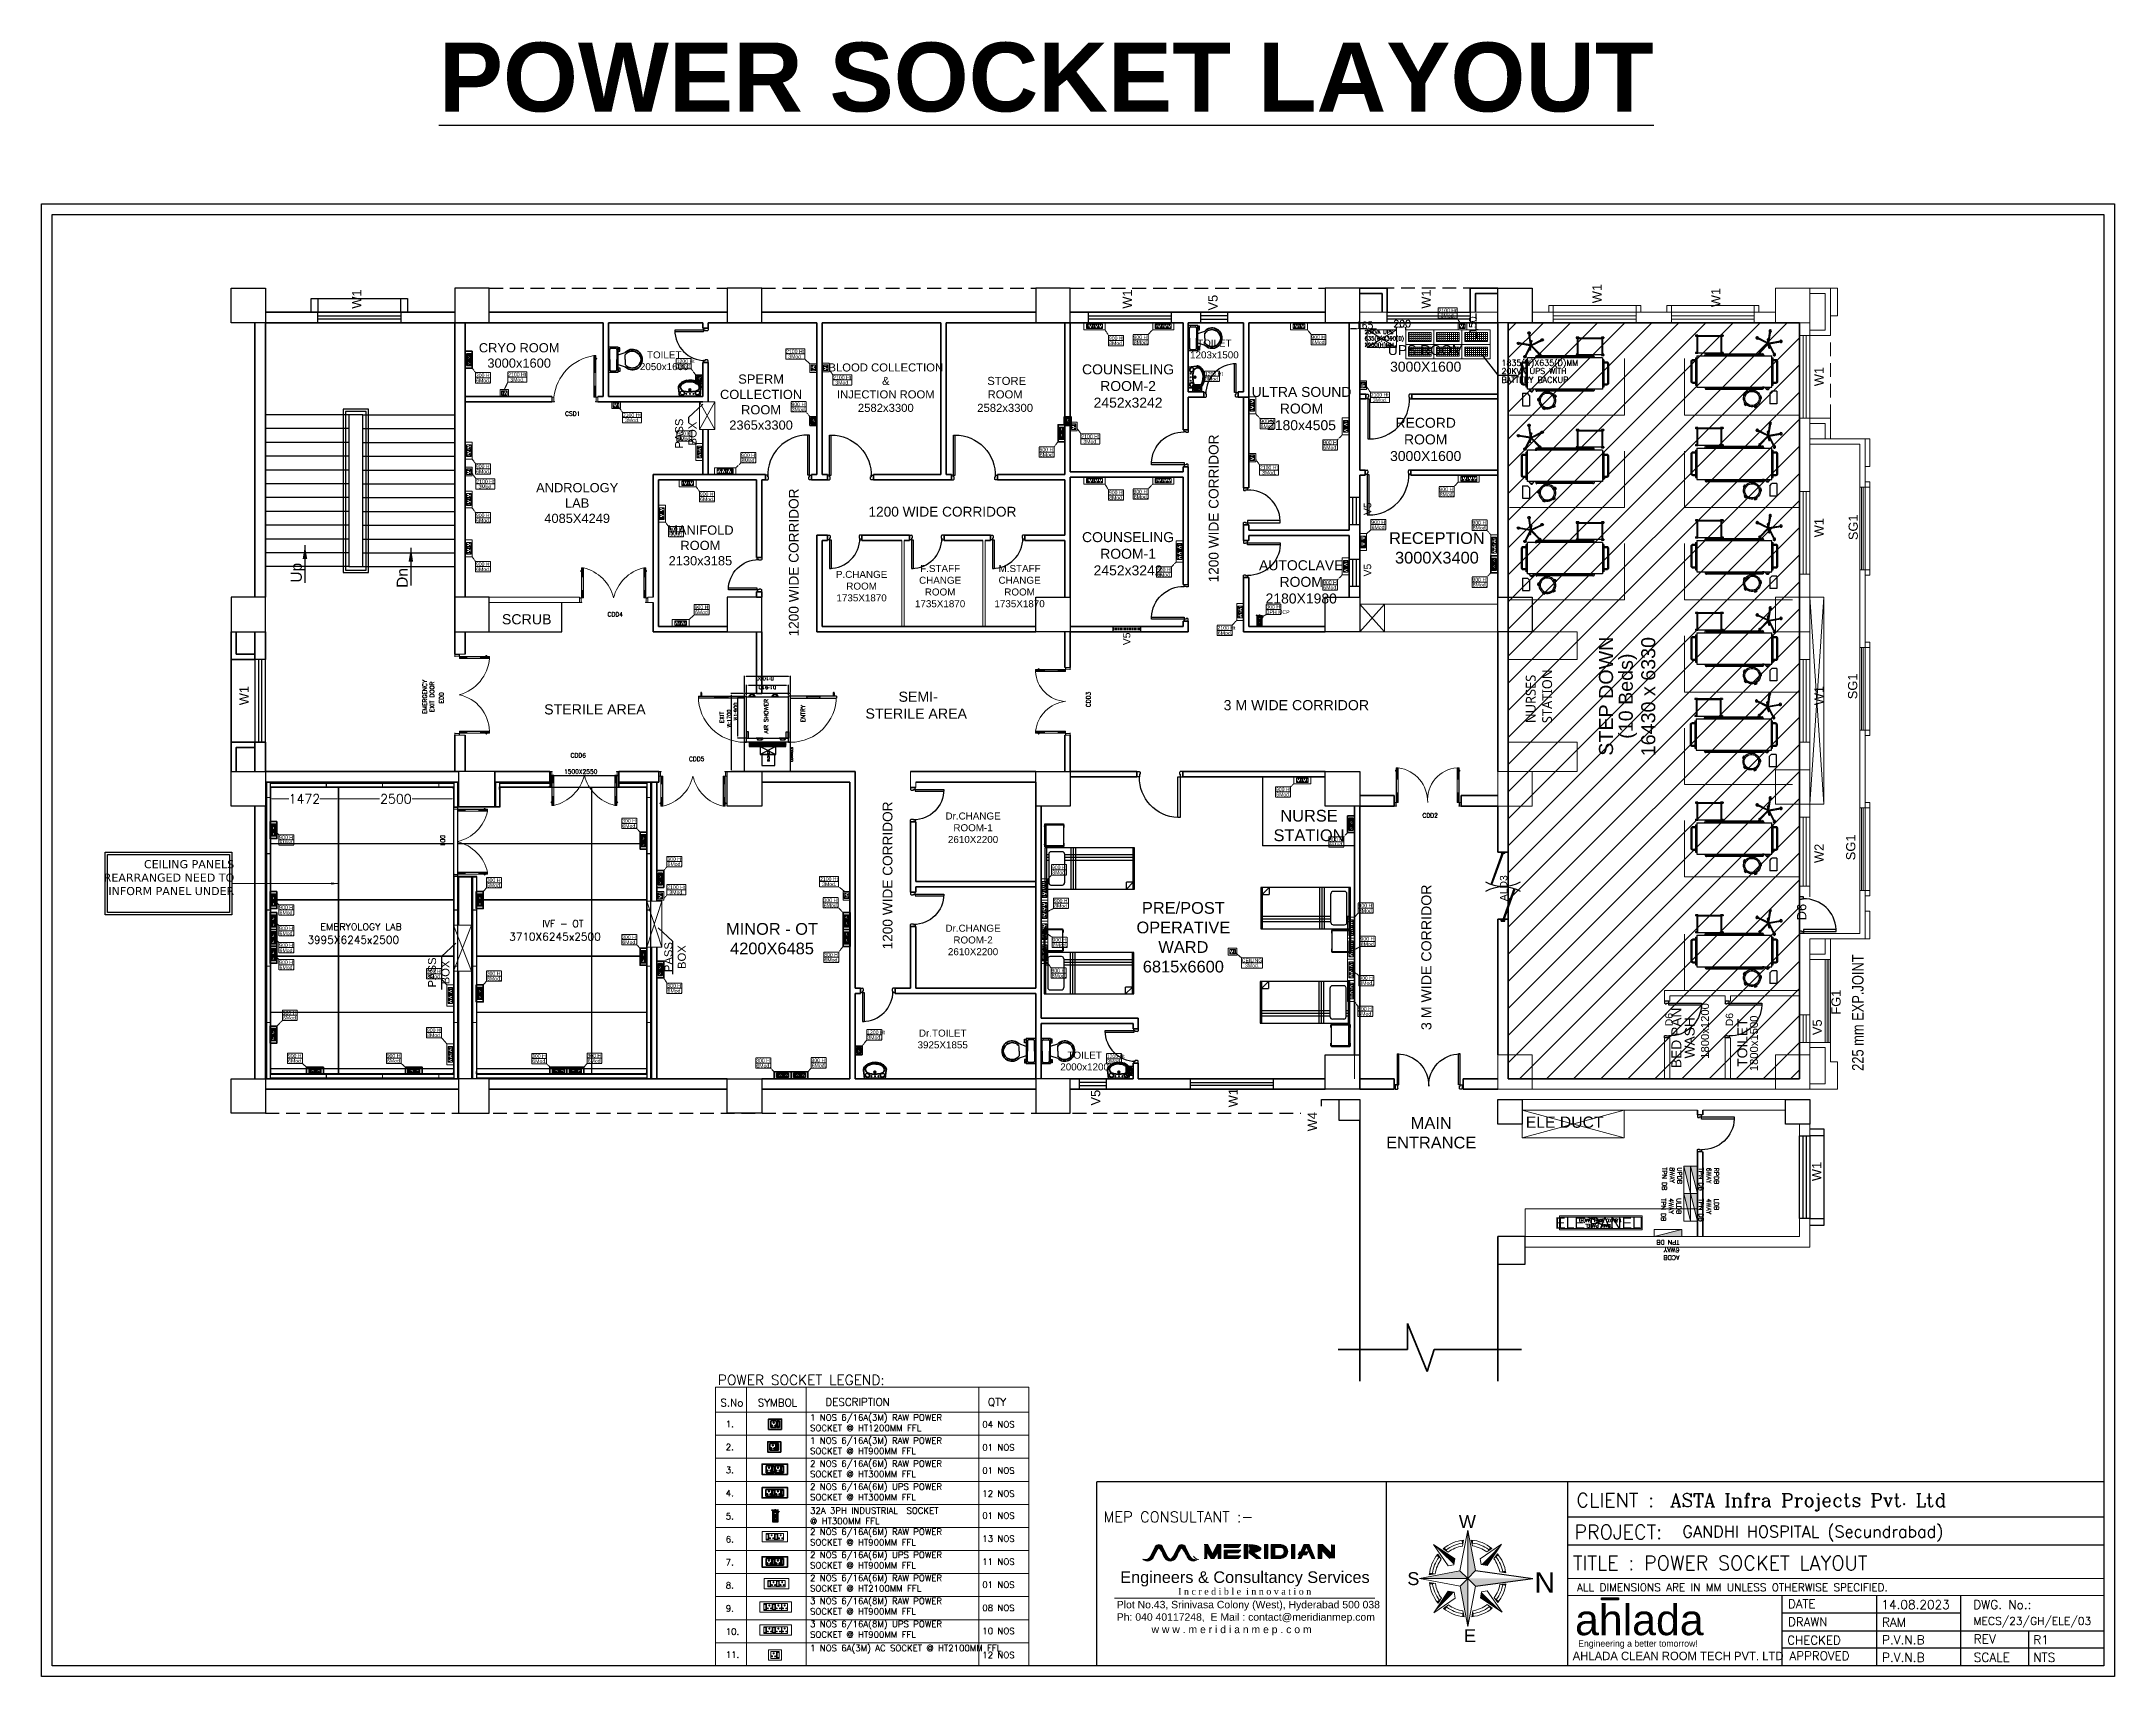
# Model space of a CAD drawing. Extents: x 3550807 to 4078732, y -628171 to -515859.
# Drawn here: x 3658105 to 3703187, y -551399 to -515859 of the extents above; entities that cross this region are included whole.
import ezdxf
from ezdxf import colors
from ezdxf.entities.mleader import LeaderData, LeaderLine
from ezdxf.enums import TextEntityAlignment as Align
from ezdxf.math import Vec2, Vec3

# ---------------------------------------------------------------- set-up
doc = ezdxf.new("R2010")
doc.units = 0
doc.header["$LTSCALE"] = 6
doc.header["$MEASUREMENT"] = 0
for name, pattern in [('1', [0]), ('ACAD_ISO04W100', [30, 24, -3, 0, -3]), ('CONTINU', [0]), ('DASHED2', [0.375, 0.25, -0.125]), ('HIDDEN', [0.375, 0.25, -0.125]), ('Hidden 2mm', [3, 2, -1])]:
    doc.linetypes.add(name, pattern=pattern)
doc.layers.get('0').update_dxf_attribs({"linetype": 'CONTINUOUS'})
doc.layers.get('Defpoints').update_dxf_attribs({"linetype": 'CONTINUOUS'})
for name, color, linetype, lineweight in [('0 Room description', 6, 'CONTINUOUS', 5), ('0 Room Dimensions', 7, 'CONTINUOUS', 0), ('1200 Door', 144, 'CONTINUOUS', 5), ('Ahlada 50mm Ceiling Panels', 191, 'CONTINUOUS', 0), ('Ahlada Coving', 3, 'CONTINUOUS', 0), ('axes', 40, 'ACAD_ISO04W100', 25), ('C-Section', 3, 'CONTINUOUS', 9), ('D.F', 251, 'CONTINUOUS', 5), ('Double Leaf Door', 4, 'CONTINUOUS', 18), ('ELE 32A 3PH INDUSTRIAL SOCKET', 1, 'CONTINUOUS', 20), ('ELE- DBS', 1, 'CONTINUOUS', 9), ('ELE-1 NO 6-16A RAW POWER SOCKET', 1, 'CONTINUOUS', 0), ('ELE-2NOS OF 6-16 RAW POWER SOCKET', 1, 'CONTINUOUS', 20), ('ELE-3NOS 6-16A POWER SOCKET', 5, 'CONTINUOUS', 25), ('ELE-CABLE TRAY', 31, 'CONTINUOUS', 18), ('ELE. 2N0S OF 6-16 UPS SOCKETS', 191, 'CONTINUOUS', 15), ('ELE. DB', 1, 'CONTINUOUS', 9), ('ELE.DB', 1, 'CONTINUOUS', 20), ('ELE.DB @ 1', 1, 'CONTINUOUS', 20), ('FURNITURE WALL', 8, 'CONTINUOUS', 5), ('hatch', 252, 'CONTINUOUS', 9), ('P-Wall', 36, 'CONTINUOUS', 35), ('Partition-80WP', 7, 'CONTINUOUS', 5), ('Single Leaf Door', 4, 'CONTINUOUS', 18), ('WALL', 10, 'CONTINUOUS', 35), ('WIN', 151, 'CONTINUOUS', 9)]:
    doc.layers.add(name, color=color, linetype=linetype, lineweight=lineweight)
for name, color, linetype in [('80 mm Wall', 5, 'CONTINUOUS'), ('AHU-N Ducting', 30, 'CONTINUOUS'), ('AIR SHOWER', 7, 'CONTINUOUS'), ('Bed', 33, 'CONTINUOUS'), ('BLOCK HACTH', 10, 'CONTINUOUS'), ('Chajja', 7, 'CONTINUOUS'), ('COL', 5, 'CONTINUOUS'), ('DIM', 7, 'CONTINUOUS'), ('DOOR', 44, 'CONTINUOUS'), ('ELE-8M 6-16A UPS SOCKET', 223, 'CONTINUOUS'), ('ELE-LIGHTING WIRRING', 7, 'CONTINUOUS'), ('ELE.ELECTRICAL PANELS', 1, 'CONTINUOUS'), ('FUR', 21, 'CONTINUOUS'), ('furniture', 33, 'CONTINUOUS'), ('JOINERY', 7, 'CONTINUOUS'), ('L -  ANGLE', 3, 'CONTINUOUS'), ('MEP_HVAC_TEXT', 7, 'CONTINUOUS'), ('Railing', 21, 'CONTINUOUS'), ('Staircase', 7, 'CONTINUOUS'), ('TEXT', 5, 'CONTINUOUS'), ('TITLE', 7, 'CONTINUOUS'), ('walls', 1, 'CONTINUOUS'), ('Window', 161, 'CONTINUOUS')]:
    doc.layers.add(name, color=color, linetype=linetype)
doc.layers.add('CFT_LOOPING', color=7, linetype='1', lineweight=0, true_color=0xd6d600)
doc.layers.add('ELE-6A AC SOCKET', color=7, linetype='CONTINUOUS', true_color=0x00ceb6)
doc.styles.add('ARI', font='arial.ttf')
doc.styles.add('ARIAL', font='arial.ttf')
doc.styles.add('FS-ARIAL', font='arial.ttf')
doc.styles.add('IRFAN', font='romans.shx')
doc.styles.add('RAGHAV', font='majalla.ttf')
doc.styles.add('ROMANS', font='romans.shx')
doc.styles.add('SIMPLEX', font='SIMPLEX')
doc.styles.get("Standard").update_dxf_attribs({"font": 'SIMPLEX'})
doc.styles.add('sudheer', font='romanc.shx')
doc.styles.add('T 1-25', font='segoeui.ttf', dxfattribs={"width": 0.8, "height": 50})
doc.styles.add('VERDANA', font='verdana.ttf')
doc.linetypes.add('ZIGZAG', pattern='A,0.0001,-0.2,[131,ltypeshp.shx,S=0.2,R=0,X=-0.2,Y=0],-0.4,[131,ltypeshp.shx,S=0.2,R=180,X=0.2,Y=0],-0.2', length=0.8001)
doc.dimstyles.new('AEPL1', dxfattribs={"dimtxt": 100, "dimasz": 25, "dimexe": 1.25, "dimexo": 50, "dimtad": 0, "dimdec": 0, "dimtxsty": 'ROMANS', "dimcen": 2.5, "dimclrd": 250, "dimclre": 250, "dimadec": 0, "dimazin": 0, "dimtfac": 1, "dimtdec": 0, "dimtmove": 0, "dimatfit": 3, "dimfxl": 0, "dimlwd": 0, "dimlwe": 0, "dimarcsym": 0})
doc.dimstyles.new('BIGDFD', dxfattribs={"dimtxt": 8, "dimasz": 4, "dimexe": 1, "dimexo": 2, "dimtad": 1, "dimlfac": 10, "dimtxsty": 'Standard', "dimcen": 2.5, "dimclrd": 5, "dimclre": 3, "dimclrt": 1, "dimadec": 0, "dimazin": 0, "dimtfac": 1, "dimtmove": 0, "dimatfit": 3, "dimfxl": 0, "dimarcsym": 0})
doc.dimstyles.new('BIGDFD$0', dxfattribs={"dimtxt": 8, "dimasz": 4, "dimexe": 1, "dimexo": 2, "dimtad": 1, "dimlfac": 10, "dimtxsty": 'Standard', "dimcen": 2.5, "dimclrd": 5, "dimclre": 3, "dimclrt": 1, "dimadec": 0, "dimazin": 0, "dimtfac": 1, "dimtmove": 0, "dimatfit": 3, "dimfxl": 0, "dimarcsym": 0})
doc.dimstyles.new('D 1-25', dxfattribs={"dimtxt": 50, "dimasz": 12.5, "dimexe": 0, "dimexo": 10, "dimgap": 0, "dimtad": 0, "dimdec": 0, "dimzin": 0, "dimdsep": 46, "dimtxsty": 'T 1-25', "dimblk": 'ARCHTICK', "dimcen": 5, "dimclrd": 256, "dimclre": 256, "dimclrt": 256, "dimadec": 0, "dimazin": 0, "dimtfac": 50, "dimtdec": 0, "dimtmove": 1, "dimatfit": 2, "dimfxl": 0, "dimtolj": 1, "dimtzin": 0, "dimarcsym": 0})
doc.dimstyles.new('int. dim', dxfattribs={"dimtxt": 900, "dimasz": 450, "dimexe": 150, "dimexo": 150, "dimgap": 150, "dimtad": 0, "dimdec": 0, "dimzin": 12, "dimdsep": 46, "dimtxsty": 'ARI', "dimblk": 'ARCHTICK', "dimcen": 1.5, "dimdle": 150, "dimclrd": 256, "dimclre": 256, "dimclrt": 7, "dimazin": 0, "dimtfac": 1, "dimtdec": 0, "dimtix": 1, "dimtmove": 2, "dimatfit": 3, "dimfxl": 0, "dimtolj": 1, "dimtzin": 0, "dimlwd": -1, "dimlwe": -1, "dimarcsym": 0})
doc.dimstyles.new('TEXT', dxfattribs={"dimscale": 0, "dimtxt": 500, "dimasz": 100, "dimexe": 75, "dimexo": 100, "dimgap": 50, "dimtad": 0, "dimdec": 0, "dimzin": 0, "dimdsep": 46, "dimtxsty": 'ARIAL', "dimblk": 'OBLIQUE', "dimcen": 0.09, "dimdle": 100, "dimclrd": 256, "dimclre": 256, "dimclrt": 6, "dimadec": 0, "dimazin": 0, "dimtfac": 1, "dimtdec": 0, "dimtofl": 0, "dimtmove": 2, "dimatfit": 3, "dimfxl": 0, "dimfrac": 2, "dimtolj": 1, "dimtzin": 0, "dimarcsym": 0})

# ---------------------------------------------------------------- blocks, each defined once
blk = doc.blocks.new('Z$W@#5624')
at = {"layer": 'DOOR'}
for p, q in [((1770, 446), (949, 745)), ((1779, 470), (957, 769)), ((1122, 709), (1113, 685)), ((1610, 518), (1117, 697)), ((0, 499), (25, 499)), ((0, 400), (0, 499)), ((0, 400), (25, 400)), ((19, 429), (28, 453)), ((19, 429), (840, 130)), ((25, 400), (25, 499)), ((28, 453), (849, 154)), ((183, 369), (192, 393)), ((188, 381), (680, 202)), ((685, 214), (676, 190)), ((1614, 529), (1606, 506)), ((1779, 470), (1770, 446)), ((1798, 499), (1773, 499)), ((1773, 400), (1773, 499)), ((1798, 400), (1773, 400)), ((1798, 400), (1798, 499))]:
    blk.add_line(p, q, dxfattribs=at)
at = {"layer": 'DOOR', "color": 145, "extrusion": (0, 0, -1)}
for centre, start_param, end_param in [((0, 449), -0.523599, 0.523599), ((1798, 449), 2.617994, 3.665191)]:
    blk.add_ellipse(centre, major_axis=(899, 0), ratio=1, start_param=start_param, end_param=end_param, dxfattribs=at)
blk = doc.blocks.new('A$C6969112B')
at = {"layer": 'Bed', "color": 8}
for p, q in [((387, 1872), (116, 1872)), ((116, 1872), (116, 1719)), ((387, 1872), (387, 1762)), ((1374, 1709), (1186, 1807)), ((1421, 1704), (1194, 1823)), ((1421, 1704), (1464, 1956)), ((1438, 1701), (1481, 1953)), ((55, 1439), (34, 1391)), ((54, 1382), (34, 1391)), ((75, 1430), (54, 1382)), ((75, 1430), (55, 1439)), ((72, 1402), (64, 1406)), ((343, 1719), (116, 1719)), ((229, 1539), (227, 1517)), ((227, 1517), (279, 1511)), ((229, 1539), (281, 1533)), ((281, 1533), (279, 1511)), ((343, 1719), (387, 1762)), ((429, 1399), (408, 1396)), ((408, 1396), (414, 1344)), ((428, 1689), (478, 1729)), ((428, 1654), (478, 1615)), ((429, 1399), (436, 1347)), ((432, 1559), (432, 1557)), ((434, 343), (434, 1557)), ((451, 343), (451, 1557)), ((453, 1559), (453, 1557)), ((476, 1595), (476, 1561)), ((478, 1766), (1160, 1766)), ((478, 131), (478, 1766)), ((521, 1793), (1116, 1793)), ((521, 1766), (521, 1793)), ((1116, 1766), (1116, 1793)), ((1160, 131), (1160, 1766)), ((1162, 1595), (1162, 1561)), ((1185, 1559), (1185, 1557)), ((1186, 343), (1186, 1557)), ((1204, 343), (1204, 1557)), ((1205, 1559), (1205, 1557)), ((1409, 1685), (1229, 1510)), ((1425, 1676), (1242, 1497)), ((1324, 1707), (1324, 1710)), ((1329, 1699), (1522, 1666)), ((1332, 1716), (1525, 1683)), ((1340, 1697), (1343, 1714)), ((1425, 1676), (1538, 1447)), ((1438, 1701), (1691, 1738)), ((1443, 1679), (1554, 1454)), ((1483, 1690), (1694, 1721)), ((1512, 1667), (1515, 1685)), ((1530, 1671), (1531, 1675)), ((76, 1196), (91, 1212)), ((116, 1161), (76, 1196)), ((130, 1178), (91, 1212)), ((120, 1198), (114, 1191)), ((116, 1161), (130, 1178)), ((347, 1187), (301, 1160)), ((313, 1141), (301, 1160)), ((358, 1168), (313, 1141)), ((358, 1168), (347, 1187)), ((436, 1347), (414, 1344)), ((1234, 703), (1212, 703)), ((1212, 703), (1212, 650)), ((1223, 650), (1212, 650)), ((1223, 131), (1223, 676)), ((1223, 676), (1594, 676)), ((1223, 659), (1577, 659)), ((1234, 703), (1234, 676)), ((1577, 659), (1577, 148)), ((1605, 703), (1583, 703)), ((1583, 703), (1583, 676)), ((1594, 676), (1594, 131)), ((1605, 650), (1594, 650)), ((1605, 703), (1605, 650)), ((432, 340), (432, 343)), ((453, 340), (453, 343)), ((476, 304), (476, 339)), ((1160, 131), (478, 131)), ((521, 105), (521, 131)), ((1116, 105), (521, 105)), ((1116, 105), (1116, 131)), ((1162, 304), (1162, 339)), ((1185, 340), (1185, 343)), ((1205, 340), (1205, 343)), ((1223, 157), (1212, 157)), ((1212, 157), (1212, 105)), ((1234, 105), (1212, 105)), ((1577, 148), (1223, 148)), ((1594, 131), (1223, 131)), ((1234, 131), (1234, 105)), ((1583, 131), (1583, 105)), ((1605, 105), (1583, 105)), ((1605, 157), (1594, 157)), ((1605, 157), (1605, 105))]:
    blk.add_line(p, q, dxfattribs=at)
for points in [[(565, 1793), (565, 1854, -0.414214), (608, 1897), (1029, 1897, -0.414214), (1073, 1854), (1073, 1793)], [(587, 1793), (587, 1854, -0.414214), (608, 1875), (1029, 1875, -0.414214), (1051, 1854), (1051, 1793)], [(476, 1593), (451, 1585, 0.318781), (430, 1563), (430, 1559), (455, 1559), (455, 1563), (476, 1563)], [(1162, 1593), (1186, 1585, -0.318781), (1208, 1563), (1208, 1559), (1182, 1559), (1182, 1563), (1162, 1563)], [(476, 307), (451, 314, -0.318781), (430, 336), (430, 340), (455, 340), (455, 336), (476, 336)], [(1073, 105), (1073, 44, -0.414214), (1029, 0), (608, 0, -0.414214), (565, 44), (565, 105)], [(1051, 105), (1051, 44, -0.414214), (1029, 22), (608, 22, -0.414214), (587, 44), (587, 105)], [(1162, 307), (1186, 314, 0.318781), (1208, 336), (1208, 340), (1182, 340), (1182, 336), (1162, 336)]]:
    blk.add_lwpolyline(points, format="xyb", dxfattribs=at)
for points in [[(432, 1557), (453, 1557)], [(476, 1595), (478, 1595)], [(476, 1561), (478, 1561)], [(1162, 1595), (1160, 1595)], [(1162, 1561), (1160, 1561)], [(1205, 1557), (1185, 1557)], [(432, 343), (453, 343)], [(476, 339), (478, 339)], [(476, 304), (478, 304)], [(1162, 339), (1160, 339)], [(1162, 304), (1160, 304)], [(1205, 343), (1185, 343)]]:
    blk.add_lwpolyline(points, dxfattribs=at)
blk.add_circle((435, 1672), 9.27, dxfattribs=at)
for centre, radius, start, end in [((441, 1672), 21.4, 125.427, 234.573), ((1289, 676), 80.7, 161.0754, 198.9246), ((1158, 676), 80.7, 0, 18.9246), ((1660, 676), 80.7, 161.0754, 180), ((1529, 676), 80.7, 341.0754, 18.9246), ((1289, 131), 80.7, 161.0754, 198.9246), ((1158, 131), 80.7, 341.0754, 0), ((1660, 131), 80.7, 180, 198.9246), ((1529, 131), 80.7, 341.0754, 18.9246)]:
    blk.add_arc(centre, radius, start, end, dxfattribs=at)
at = {"layer": 'Bed', "color": 8, "extrusion": (0, 0, -1)}
for centre, major_axis, start_param, end_param in [((1184, 1818), (18.5, 18.5), 1.608733, 7.212244), ((1189, 1814), (4.94, 4.94), 2.839692, 4.403974), ((1427, 1691), (194, 194), 4.403974, 4.417003), ((1191, 1817), (4.94, 4.94), 4.417003, 5.981285), ((1474, 1962), (18.5, 18.5), 2.86537, 8.468881), ((1471, 1955), (4.94, 4.94), 4.096329, 5.660611), ((1427, 1691), (194, 194), -0.622575, -0.609545), ((1474, 1954), (4.94, 4.94), -0.609545, 0.954736), ((114, 1384), (-57.1, 57.1), 5.588367, 6.248962), ((232, 1332), (-182, 20), -0.000636, 6.282549), ((232, 1332), (-123, 123), 4.624291, 5.911682), ((-5, 1437), (-57.1, 57.1), 2.446775, 3.107369), ((232, 1332), (-154, 17), -0.00023, 6.282955), ((261, 1590), (-57.1, 57.1), 3.707499, 4.368094), ((247, 1460), (-57.1, 57.1), 0.565907, 1.226501), ((487, 1380), (-57.1, 57.1), 5.038602, 5.699197), ((357, 1363), (-57.1, 57.1), 1.897009, 2.557604), ((1230, 1499), (18.5, 18.5), 0.352096, 5.955607), ((1234, 1505), (4.94, 4.94), 3.160366, 4.724648), ((1427, 1691), (-194, 194), 4.718133, 4.731162), ((1237, 1502), (4.94, 4.94), 1.583055, 3.147337), ((1331, 1705), (4.94, 4.94), 2.525533, 4.096329), ((1331, 1709), (4.94, 4.94), 4.096329, 5.667125), ((1549, 1444), (18.5, 18.5), -0.904541, 4.69897), ((1523, 1672), (4.94, 4.94), 0.954736, 2.525533), ((1524, 1676), (4.94, 4.94), -0.61606, 0.954736), ((1544, 1450), (4.94, 4.94), 1.903729, 3.468011), ((1427, 1691), (194, 194), 1.8907, 1.903729), ((1547, 1451), (4.94, 4.94), 0.326418, 1.8907), ((1699, 1730), (18.5, 18.5), 4.122007, 9.725518), ((1692, 1731), (4.94, 4.94), -0.930219, 0.634062), ((1693, 1728), (4.94, 4.94), 0.647092, 2.211374), ((1427, 1691), (-194, 194), 2.204859, 2.217888), ((146, 1236), (-57.1, 57.1), 4.308534, 4.969129), ((61, 1137), (-57.1, 57.1), 1.166941, 1.827536), ((363, 1107), (-57.1, 57.1), 6.205277, 6.865872), ((296, 1220), (-57.1, 57.1), 3.063684, 3.724279)]:
    blk.add_ellipse(centre, major_axis=major_axis, ratio=1, start_param=start_param, end_param=end_param, dxfattribs=at)
blk = doc.blocks.new('1000')
at = {"layer": 'DOOR', "color": 8}
for p, q in [((0, -111, 0), (0, 0)), ((0, 0), (55, 0, 0)), ((945, 0, 0), (945, -2, 0)), ((1000, 0), (945, 0, 0)), ((1000, -111, 0), (1000, 0)), ((55, -111, 0), (0, -111, 0)), ((55, 0, 0), (55, -3, 0)), ((70, -55, 0), (55, -55, 0)), ((55, -55, 0), (55, -111, 0)), ((55, -111, 0), (55, -1001, 0)), ((111, -111, 0), (55, -111, 0)), ((70, -15, 0), (68, -15, 0)), ((70, -15, 0), (70, -55, 0)), ((111, -1001, 0), (111, -111, 0)), ((930, -15, 0), (930, -55, 0)), ((930, -15, 0), (932, -15, 0)), ((930, -55, 0), (945, -55, 0)), ((945, -55, 0), (945, -111, 0)), ((945, -111, 0), (1000, -111, 0)), ((55, -1001, 0), (111, -1001, 0))]:
    blk.add_line(p, q, dxfattribs=at)
for centre, major_axis, ratio, start_param, end_param in [((55, -15, 0), (-8.84, 8.84, 0), 1, 3.926897, 5.497693), ((71, -128, 0), (597, 637, 0), 0.999944, 3.940126, 5.484659), ((945, -15, 0), (-8.84, 8.84, 0), 1, -0.785492, 0.785304)]:
    blk.add_ellipse(centre, major_axis=major_axis, ratio=ratio, start_param=start_param, end_param=end_param, dxfattribs=at)
blk = doc.blocks.new('_Oblique')
at = {"color": 0, "linetype": 'ByBlock', "lineweight": -2}
blk.add_line((-0.5, -0.5), (0.5, 0.5), dxfattribs=at)
blk = doc.blocks.new('A$C45A5314D')
at = {"layer": 'furniture', "color": 8, "ltscale": 0.75}
for p, q in [((-1962, 946), (-1950, 946)), ((-1962, 946), (-1950, 946)), ((-1962, 946), (-1962, 887)), ((-1962, 944), (-1950, 944)), ((-1962, 943), (-1950, 943)), ((-1962, 941), (-1950, 941)), ((-1962, 939), (-1950, 939)), ((-1962, 936), (-1950, 936)), ((-1962, 932), (-1950, 932)), ((-1962, 927), (-1950, 927)), ((-1962, 921), (-1950, 921)), ((-1962, 913), (-1950, 913)), ((-1962, 907), (-1950, 907)), ((-1962, 902), (-1950, 902)), ((-1950, 967), (-1550, 967)), ((-1950, 467), (-1950, 967)), ((-1930, 948), (-1930, 487)), ((-1930, 948), (-1550, 948)), ((-1550, 967), (-1550, 467)), ((-1538, 946), (-1550, 946)), ((-1538, 946), (-1550, 946)), ((-1538, 944), (-1550, 944)), ((-1538, 943), (-1550, 943)), ((-1538, 941), (-1550, 941)), ((-1538, 939), (-1550, 939)), ((-1538, 936), (-1550, 936)), ((-1538, 932), (-1550, 932)), ((-1538, 927), (-1550, 927)), ((-1538, 921), (-1550, 921)), ((-1538, 913), (-1550, 913)), ((-1538, 907), (-1550, 907)), ((-1538, 902), (-1550, 902)), ((-1538, 946), (-1538, 887)), ((-1962, 898), (-1950, 898)), ((-1962, 895), (-1950, 895)), ((-1962, 892), (-1950, 892)), ((-1962, 891), (-1950, 891)), ((-1962, 889), (-1950, 889)), ((-1962, 888), (-1950, 888)), ((-1962, 887), (-1950, 887)), ((-1962, 545), (-1950, 545)), ((-1962, 545), (-1950, 545)), ((-1962, 545), (-1962, 486)), ((-1962, 543), (-1950, 543)), ((-1962, 542), (-1950, 542)), ((-1962, 540), (-1950, 540)), ((-1962, 538), (-1950, 538)), ((-1962, 535), (-1950, 535)), ((-1962, 531), (-1950, 531)), ((-1962, 526), (-1950, 526)), ((-1962, 520), (-1950, 520)), ((-1962, 512), (-1950, 512)), ((-1962, 506), (-1950, 506)), ((-1962, 501), (-1950, 501)), ((-1962, 497), (-1950, 497)), ((-1962, 494), (-1950, 494)), ((-1962, 491), (-1950, 491)), ((-1962, 490), (-1950, 490)), ((-1962, 488), (-1950, 488)), ((-1962, 487), (-1950, 487)), ((-1962, 486), (-1950, 486)), ((-1962, 486), (-1950, 486)), ((-1550, 467), (-1950, 467)), ((-1550, 487), (-1930, 487)), ((-1538, 898), (-1550, 898)), ((-1538, 895), (-1550, 895)), ((-1538, 892), (-1550, 892)), ((-1538, 891), (-1550, 891)), ((-1538, 889), (-1550, 889)), ((-1538, 888), (-1550, 888)), ((-1538, 887), (-1550, 887)), ((-1538, 545), (-1550, 545)), ((-1538, 545), (-1550, 545)), ((-1538, 543), (-1550, 543)), ((-1538, 542), (-1550, 542)), ((-1538, 540), (-1550, 540)), ((-1538, 538), (-1550, 538)), ((-1538, 535), (-1550, 535)), ((-1538, 531), (-1550, 531)), ((-1538, 526), (-1550, 526)), ((-1538, 520), (-1550, 520)), ((-1538, 512), (-1550, 512)), ((-1538, 506), (-1550, 506)), ((-1538, 501), (-1550, 501)), ((-1538, 497), (-1550, 497)), ((-1538, 494), (-1550, 494)), ((-1538, 491), (-1550, 491)), ((-1538, 490), (-1550, 490)), ((-1538, 488), (-1550, 488)), ((-1538, 487), (-1550, 487)), ((-1538, 486), (-1550, 486)), ((-1538, 545), (-1538, 486))]:
    blk.add_line(p, q, dxfattribs=at)
at = {"layer": 'furniture', "color": 8}
for p, q in [((0, 450), (-1950, 450)), ((-1950, 450), (-1950, -450)), ((-1920, 450), (-1920, -450)), ((-1920, 300), (-1869, 300)), ((-1920, 241), (-1869, 241)), ((-1920, 182), (-1869, 182)), ((-1869, 313), (-1869, -313)), ((-1572, 362), (-1820, 362)), ((-1523, 313), (-1523, -313)), ((-1523, 300), (-30, 300)), ((-1523, 241), (-30, 241)), ((-1523, 182), (-30, 182)), ((-1377, -450), (-1377, 450)), ((-1327, -450), (-1327, 450)), ((-1277, -450), (-1277, 450)), ((-30, -450), (-30, 450)), ((0, -450), (0, 450)), ((-1950, -450), (0, -450)), ((-1820, -362), (-1572, -362)), ((-180, -450), (-30, -300)), ((-180, -450), (-180, -300)), ((-30, -300), (-180, -300))]:
    blk.add_line(p, q, dxfattribs=at)
at = {"layer": 'furniture', "color": 8, "ltscale": 0.75}
for centre, start, end in [((-1876, 917), 161.0754, 198.9247), ((-1624, 917), 341.0754, 18.9247), ((-1876, 516), 161.0754, 198.9247), ((-1624, 516), 341.0754, 18.9247)]:
    blk.add_arc(centre, 91.1, start, end, dxfattribs=at)
at = {"layer": 'furniture', "color": 8}
for centre, start, end in [((-1820, 313), 90, 180), ((-1572, 313), 0, 90), ((-1820, -313), 180, 270), ((-1572, -313), 270, 0)]:
    blk.add_arc(centre, 49.2, start, end, dxfattribs=at)
blk = doc.blocks.new('21500')
at = {"layer": 'DOOR'}
for p, q in [((68, 100), (68, 770)), ((68, 770), (102, 770)), ((102, 100), (102, 770)), ((1398, 100), (1398, 770)), ((1432, 770), (1398, 770)), ((1432, 100), (1432, 770)), ((68, 100), (102, 100)), ((68, 0), (68, 2)), ((82, 15), (80, 15)), ((1432, 100), (1398, 100)), ((1418, 15), (1420, 15)), ((1432, 0), (1432, 2))]:
    blk.add_line(p, q, dxfattribs=at)
for points in [[(82, 65), (68, 65), (68, 100), (22, 100), (22, 0), (68, 0)], [(82, 15), (82, 65)], [(1418, 65), (1432, 65), (1432, 100), (1478, 100), (1478, 0), (1432, 0)], [(1418, 15), (1418, 65)]]:
    blk.add_lwpolyline(points, dxfattribs=at)
at = {"layer": 'DOOR', "color": 145}
for centre, start, end in [((64, 84), 358.4209, 89.721), ((1436, 84), 90.279, 181.5791)]:
    blk.add_arc(centre, 686, start, end, dxfattribs=at)
at = {"layer": 'DOOR'}
for centre, start, end in [((68, 15), 270, 0), ((1432, 15), 180, 270)]:
    blk.add_arc(centre, 12.5, start, end, dxfattribs=at)
blk = doc.blocks.new('_ArchTick')
at = {"color": 0, "linetype": 'ByBlock', "const_width": 0.15}
blk.add_lwpolyline([(-0.5, -0.5), (0.5, 0.5)], dxfattribs=at)
blk = doc.blocks.new('Z$W@#1841')
at = {"layer": 'DOOR', "color": 8}
blk.add_lwpolyline([(482, 633), (482, -167), (533, -167), (533, 633)], close=True, dxfattribs=at)
for points in [[(-254, -218), (-268, -218), (-268, -167), (-317, -167), (-317, -267), (-268, -267), (-268, -265, 0.414214), (-256, -254), (-254, -254)], [(519, -218), (533, -218), (533, -167), (583, -167), (583, -267), (533, -267), (533, -265, -0.414214), (522, -254), (519, -254)]]:
    blk.add_lwpolyline(points, format="xyb", close=True, dxfattribs=at)
blk.add_arc((518, -152), 786, 92.6177, 181.1129, dxfattribs=at)
blk = doc.blocks.new('750')
at = {"layer": 'DOOR', "color": 8}
for p, q in [((-50, 705), (-47.5, 705)), ((-35, 690), (-35, 692.5)), ((-50, 45), (-47.5, 45)), ((-35, 60), (-35, 57.5)), ((50, 45), (50, 80)), ((50, 80), (675, 80)), ((50, 45), (675, 45)), ((675, 45), (675, 80))]:
    blk.add_line(p, q, dxfattribs=at)
for points in [[(15, 690), (15, 705), (50, 705), (50, 750), (-50, 750), (-50, 705)], [(-35, 690), (15, 690)], [(15, 60), (15, 45), (50, 45), (50, 0), (-50, 0), (-50, 45)], [(-35, 60), (15, 60)]]:
    blk.add_lwpolyline(points, dxfattribs=at)
for centre, radius, start, end in [((-35, 705), 12.5, 180, 270), ((15, 45), 660, 0, 90), ((-35, 45), 12.5, 90, 180)]:
    blk.add_arc(centre, radius, start, end, dxfattribs=at)
blk = doc.blocks.new('A$C19B8274B')
at = {"layer": 'DOOR', "color": 8}
for p, q in [((-45, 925), (-80, 925)), ((-80, 50), (-80, 925)), ((-45, 50), (-45, 925)), ((-45, 50), (-80, 50)), ((-955, -50), (-955, -47.5)), ((-940, -35), (-942.5, -35)), ((-60, -35), (-57.5, -35)), ((-45, -50), (-45, -47.5))]:
    blk.add_line(p, q, dxfattribs=at)
for points in [[(-940, 15), (-955, 15), (-955, 50), (-1000, 50), (-1000, -50), (-955, -50)], [(-940, -35), (-940, 15)], [(-60, 15), (-45, 15), (-45, 50), (0, 50), (0, -50), (-45, -50)], [(-60, -35), (-60, 15)]]:
    blk.add_lwpolyline(points, dxfattribs=at)
for centre, radius, start, end in [((-80, 50), 875, 90, 182.29244), ((-955, -35), 12.5, 270, 0), ((-45, -35), 12.5, 180, 270)]:
    blk.add_arc(centre, radius, start, end, dxfattribs=at)
blk = doc.blocks.new('1500x80')
at = {"layer": 'Double Leaf Door'}
for points in [[(99336, -25418), (99341, -25418), (99341, -25121), (99336, -25121)], [(99380, -25121), (99375, -25121), (99375, -25418), (99380, -25418)], [(100704, -25121), (100709, -25121), (100709, -25418), (100704, -25418)], [(100748, -25418), (100743, -25418), (100743, -25121), (100748, -25121)]]:
    blk.add_hatch(color=6, dxfattribs=at).paths.add_polyline_path(points)
at = {"layer": 'Double Leaf Door', "color": 8}
for p, q in [((99322, -24985), (99322, -25003)), ((99336, -24983), (99324, -24983)), ((99324, -25005), (99336, -25005)), ((99336, -25582), (99336, -24928)), ((99336, -24928), (99380, -24928)), ((99336, -24983), (99336, -25005)), ((99358, -25121), (99358, -24928)), ((99380, -24928), (99380, -25582)), ((100748, -24928), (100704, -24928)), ((100704, -24928), (100704, -25582)), ((100726, -25121), (100726, -24928)), ((100748, -25582), (100748, -24928)), ((100748, -24983), (100760, -24983)), ((100748, -24983), (100748, -25005)), ((100760, -25005), (100748, -25005)), ((100762, -24985), (100762, -25003)), ((99292, -25582), (99292, -25662)), ((99332, -25582), (99292, -25582)), ((99292, -25662), (99332, -25662)), ((99294, -25584), (99294, -25660)), ((99330, -25584), (99294, -25584)), ((99294, -25660), (99332, -25660)), ((99330, -25659), (99330, -25584)), ((99342, -25659), (99330, -25659)), ((99332, -25657), (99332, -25582)), ((99344, -25657), (99332, -25657)), ((99332, -25660), (99342, -25660)), ((99332, -25662), (99344, -25662)), ((99380, -25582), (99336, -25582)), ((99342, -25660), (99342, -25659)), ((99344, -25662), (99344, -25657)), ((99358, -25582), (99358, -25418)), ((100704, -25582), (100748, -25582)), ((100726, -25582), (100726, -25418)), ((100740, -25662), (100740, -25657)), ((100740, -25657), (100752, -25657)), ((100752, -25662), (100740, -25662)), ((100742, -25660), (100742, -25659)), ((100742, -25659), (100754, -25659)), ((100752, -25660), (100742, -25660)), ((100752, -25657), (100752, -25582)), ((100752, -25582), (100792, -25582)), ((100790, -25660), (100752, -25660)), ((100792, -25662), (100752, -25662)), ((100754, -25659), (100754, -25584)), ((100754, -25584), (100790, -25584)), ((100790, -25584), (100790, -25660)), ((100792, -25582), (100792, -25662))]:
    blk.add_line(p, q, dxfattribs=at)
at = {"layer": 'Double Leaf Door', "color": 6}
for p, q in [((99380, -25121), (99336, -25121)), ((99336, -25121), (99336, -25418)), ((99341, -25418), (99341, -25121)), ((99375, -25418), (99375, -25121)), ((99380, -25418), (99380, -25121)), ((100704, -25418), (100704, -25121)), ((100704, -25121), (100748, -25121)), ((100709, -25418), (100709, -25121)), ((100743, -25418), (100743, -25121)), ((100748, -25121), (100748, -25418)), ((99336, -25418), (99380, -25418)), ((100748, -25418), (100704, -25418))]:
    blk.add_line(p, q, dxfattribs=at)
at = {"layer": 'Double Leaf Door', "color": 6, "ltscale": 100}
for p, q in [((99375, -25121), (99375, -25418)), ((100709, -25121), (100709, -25418))]:
    blk.add_line(p, q, dxfattribs=at)
at = {"layer": 'Double Leaf Door', "color": 6}
for points in [[(99336, -25121), (99336, -25418), (99341, -25418), (99341, -25121), (99336, -25121)], [(99380, -25121), (99380, -25418), (99375, -25418), (99375, -25121), (99380, -25121)], [(100704, -25121), (100704, -25418), (100709, -25418), (100709, -25121), (100704, -25121)], [(100748, -25121), (100748, -25418), (100743, -25418), (100743, -25121), (100748, -25121)]]:
    blk.add_lwpolyline(points, dxfattribs=at)
at = {"layer": 'Double Leaf Door', "ltscale": 5000}
for points in [[(99336, -25121), (99336, -25418), (99341, -25418), (99341, -25121), (99336, -25121)], [(100748, -25121), (100748, -25418), (100743, -25418), (100743, -25121), (100748, -25121)]]:
    blk.add_lwpolyline(points, dxfattribs=at)
at = {"layer": 'Double Leaf Door', "color": 8}
for centre, radius, start, end in [((99322, -24994), 3.72, 90, 270), ((99324, -24985), 1.98, 90, 180), ((99324, -25003), 1.98, 180, 270), ((99176, -25796), 892, 13.906, 76.7864), ((100908, -25796), 892, 103.2136, 166.094), ((100760, -24985), 1.98, 0, 90), ((100760, -25003), 1.98, 270, 0), ((100762, -24994), 3.72, 270, 90)]:
    blk.add_arc(centre, radius, start, end, dxfattribs=at)
blk = doc.blocks.new('1500x2100x100 DD')
at = {"layer": 'Double Leaf Door'}
for points in [[(49, 264), (54, 264), (54, 560), (49, 560)], [(93, 560), (88, 560), (88, 264), (93, 264)], [(1407, 560), (1412, 560), (1412, 264), (1407, 264)], [(1451, 264), (1446, 264), (1446, 560), (1451, 560)]]:
    blk.add_hatch(color=6, dxfattribs=at).paths.add_polyline_path(points)
at = {"layer": 'Double Leaf Door', "color": 8}
for p, q in [((35, 697), (35, 679)), ((49, 699), (37, 699)), ((37, 677), (49, 677)), ((49, 100), (49, 754)), ((49, 754), (93, 754)), ((49, 699), (49, 677)), ((71, 560), (71, 754)), ((93, 754), (93, 100)), ((1451, 754), (1407, 754)), ((1407, 754), (1407, 100)), ((1429, 560), (1429, 754)), ((1451, 100), (1451, 754)), ((1451, 699), (1463, 699)), ((1451, 699), (1451, 677)), ((1463, 677), (1451, 677)), ((1465, 697), (1465, 679)), ((5, 100), (5, 0)), ((45, 100), (5, 100)), ((5, 0), (45, 0)), ((7, 98), (7, 2)), ((43, 98), (7, 98)), ((7, 2), (45, 2)), ((43, 3), (43, 98)), ((55, 3), (43, 3)), ((45, 5), (45, 100)), ((57, 5), (45, 5)), ((45, 2), (55, 2)), ((45, 0), (57, 0)), ((93, 100), (49, 100)), ((55, 2), (55, 3)), ((57, 0), (57, 5)), ((71, 100), (71, 264)), ((1407, 100), (1451, 100)), ((1429, 100), (1429, 264)), ((1443, 0), (1443, 5)), ((1443, 5), (1455, 5)), ((1455, 0), (1443, 0)), ((1445, 2), (1445, 3)), ((1445, 3), (1457, 3)), ((1455, 2), (1445, 2)), ((1455, 5), (1455, 100)), ((1455, 100), (1495, 100)), ((1493, 2), (1455, 2)), ((1495, 0), (1455, 0)), ((1457, 3), (1457, 98)), ((1457, 98), (1493, 98)), ((1493, 98), (1493, 2)), ((1495, 100), (1495, 0))]:
    blk.add_line(p, q, dxfattribs=at)
at = {"layer": 'Double Leaf Door', "color": 6}
for p, q in [((93, 560), (49, 560)), ((49, 560), (49, 264)), ((54, 264), (54, 560)), ((88, 264), (88, 560)), ((93, 264), (93, 560)), ((1407, 264), (1407, 560)), ((1407, 560), (1451, 560)), ((1412, 264), (1412, 560)), ((1446, 264), (1446, 560)), ((1451, 560), (1451, 264)), ((49, 264), (93, 264)), ((1451, 264), (1407, 264))]:
    blk.add_line(p, q, dxfattribs=at)
at = {"layer": 'Double Leaf Door', "color": 6, "ltscale": 100}
for p, q in [((88, 560), (88, 264)), ((1412, 560), (1412, 264))]:
    blk.add_line(p, q, dxfattribs=at)
at = {"layer": 'Double Leaf Door', "color": 6}
for points in [[(49, 560), (49, 264), (54, 264), (54, 560), (49, 560)], [(93, 560), (93, 264), (88, 264), (88, 560), (93, 560)], [(1407, 560), (1407, 264), (1412, 264), (1412, 560), (1407, 560)], [(1451, 560), (1451, 264), (1446, 264), (1446, 560), (1451, 560)]]:
    blk.add_lwpolyline(points, dxfattribs=at)
at = {"layer": 'Double Leaf Door', "ltscale": 5000}
for points in [[(49, 560), (49, 264), (54, 264), (54, 560), (49, 560)], [(1451, 560), (1451, 264), (1446, 264), (1446, 560), (1451, 560)]]:
    blk.add_lwpolyline(points, dxfattribs=at)
at = {"layer": 'Double Leaf Door', "color": 8}
for centre, radius, start, end in [((35, 688), 3.72, 90, 270), ((37, 697), 1.98, 90, 180), ((37, 679), 1.98, 180, 270), ((-111, -108), 886, 13.5745, 76.6836), ((1611, -108), 886, 103.3164, 166.4255), ((1463, 697), 1.98, 0, 90), ((1463, 679), 1.98, 270, 0), ((1465, 688), 3.72, 270, 90)]:
    blk.add_arc(centre, radius, start, end, dxfattribs=at)
blk = doc.blocks.new('1800x100')
at = {"layer": 'Double Leaf Door'}
for points in [[(101628, -31395), (101633, -31395), (101633, -31098), (101628, -31098)], [(101672, -31098), (101667, -31098), (101667, -31395), (101672, -31395)], [(103256, -31098), (103261, -31098), (103261, -31395), (103256, -31395)], [(103300, -31395), (103295, -31395), (103295, -31098), (103300, -31098)]]:
    blk.add_hatch(color=6, dxfattribs=at).paths.add_polyline_path(points)
at = {"layer": 'Double Leaf Door', "color": 8}
for p, q in [((101613, -30962), (101613, -30980)), ((101628, -30960), (101615, -30960)), ((101615, -30982), (101628, -30982)), ((101628, -31558), (101628, -30904)), ((101628, -30904), (101672, -30904)), ((101628, -30960), (101628, -30982)), ((101650, -31098), (101650, -30904)), ((101672, -30904), (101672, -31558)), ((103300, -30904), (103256, -30904)), ((103256, -30904), (103256, -31558)), ((103278, -31098), (103278, -30904)), ((103300, -31558), (103300, -30904)), ((103300, -30960), (103312, -30960)), ((103300, -30960), (103300, -30982)), ((103312, -30982), (103300, -30982)), ((103314, -30962), (103314, -30980)), ((101650, -31558), (101650, -31395)), ((103278, -31558), (103278, -31395)), ((101584, -31558), (101584, -31658)), ((101624, -31558), (101584, -31558)), ((101584, -31658), (101624, -31658)), ((101586, -31560), (101586, -31656)), ((101622, -31560), (101586, -31560)), ((101586, -31656), (101624, -31656)), ((101622, -31655), (101622, -31560)), ((101634, -31655), (101622, -31655)), ((101624, -31654), (101624, -31558)), ((101636, -31654), (101624, -31654)), ((101624, -31656), (101634, -31656)), ((101624, -31658), (101636, -31658)), ((101672, -31558), (101628, -31558)), ((101634, -31656), (101634, -31655)), ((101636, -31658), (101636, -31654)), ((103256, -31558), (103300, -31558)), ((103292, -31658), (103292, -31654)), ((103292, -31654), (103304, -31654)), ((103304, -31658), (103292, -31658)), ((103294, -31656), (103294, -31655)), ((103294, -31655), (103306, -31655)), ((103304, -31656), (103294, -31656)), ((103304, -31654), (103304, -31558)), ((103304, -31558), (103344, -31558)), ((103342, -31656), (103304, -31656)), ((103344, -31658), (103304, -31658)), ((103306, -31655), (103306, -31560)), ((103306, -31560), (103342, -31560)), ((103342, -31560), (103342, -31656)), ((103344, -31558), (103344, -31658))]:
    blk.add_line(p, q, dxfattribs=at)
at = {"layer": 'Double Leaf Door', "color": 6}
for p, q in [((101672, -31098), (101628, -31098)), ((101628, -31098), (101628, -31395)), ((101633, -31395), (101633, -31098)), ((101667, -31395), (101667, -31098)), ((101672, -31395), (101672, -31098)), ((103256, -31395), (103256, -31098)), ((103256, -31098), (103300, -31098)), ((103261, -31395), (103261, -31098)), ((103295, -31395), (103295, -31098)), ((103300, -31098), (103300, -31395)), ((101628, -31395), (101672, -31395)), ((103300, -31395), (103256, -31395))]:
    blk.add_line(p, q, dxfattribs=at)
at = {"layer": 'Double Leaf Door', "color": 6, "ltscale": 100}
for p, q in [((101667, -31098), (101667, -31395)), ((103261, -31098), (103261, -31395))]:
    blk.add_line(p, q, dxfattribs=at)
at = {"layer": 'Double Leaf Door', "color": 6}
for points in [[(101628, -31098), (101628, -31395), (101633, -31395), (101633, -31098), (101628, -31098)], [(101672, -31098), (101672, -31395), (101667, -31395), (101667, -31098), (101672, -31098)], [(103256, -31098), (103256, -31395), (103261, -31395), (103261, -31098), (103256, -31098)], [(103300, -31098), (103300, -31395), (103295, -31395), (103295, -31098), (103300, -31098)]]:
    blk.add_lwpolyline(points, dxfattribs=at)
at = {"layer": 'Double Leaf Door', "ltscale": 5000}
for points in [[(101628, -31098), (101628, -31395), (101633, -31395), (101633, -31098), (101628, -31098)], [(103300, -31098), (103300, -31395), (103295, -31395), (103295, -31098), (103300, -31098)]]:
    blk.add_lwpolyline(points, dxfattribs=at)
at = {"layer": 'Double Leaf Door', "color": 8}
for centre, radius, start, end in [((101613, -30971), 3.72, 90, 270), ((101615, -30962), 1.98, 90, 180), ((101615, -30980), 1.98, 180, 270), ((101602, -31796), 894, 15.3848, 85.5115), ((103269, -31727), 822, 90.8957, 168.2081), ((103312, -30962), 1.98, 0, 90), ((103312, -30980), 1.98, 270, 0), ((103314, -30971), 3.72, 270, 90)]:
    blk.add_arc(centre, radius, start, end, dxfattribs=at)
blk = doc.blocks.new('1800x80')
at = {"layer": 'Double Leaf Door'}
for points in [[(101770, -25418), (101775, -25418), (101775, -25121), (101770, -25121)], [(101814, -25121), (101809, -25121), (101809, -25418), (101814, -25418)], [(103113, -25121), (103118, -25121), (103118, -25418), (103113, -25418)], [(103157, -25418), (103152, -25418), (103152, -25121), (103157, -25121)]]:
    blk.add_hatch(color=6, dxfattribs=at).paths.add_polyline_path(points)
at = {"layer": 'Double Leaf Door', "color": 8}
for p, q in [((101756, -24985), (101756, -25003)), ((101770, -24983), (101758, -24983)), ((101758, -25005), (101770, -25005)), ((101770, -25582), (101770, -24928)), ((101770, -24928), (101814, -24928)), ((101770, -24983), (101770, -25005)), ((101792, -25121), (101792, -24928)), ((101814, -24928), (101814, -25582)), ((103157, -24928), (103113, -24928)), ((103113, -24928), (103113, -25582)), ((103135, -25121), (103135, -24928)), ((103157, -25582), (103157, -24928)), ((103157, -24983), (103169, -24983)), ((103157, -24983), (103157, -25005)), ((103169, -25005), (103157, -25005)), ((103171, -24985), (103171, -25003)), ((101726, -25582), (101726, -25682)), ((101766, -25582), (101726, -25582)), ((101726, -25682), (101766, -25682)), ((101728, -25584), (101728, -25680)), ((101764, -25584), (101728, -25584)), ((101728, -25680), (101766, -25680)), ((101764, -25679), (101764, -25584)), ((101776, -25679), (101764, -25679)), ((101766, -25677), (101766, -25582)), ((101778, -25677), (101766, -25677)), ((101766, -25680), (101776, -25680)), ((101766, -25682), (101778, -25682)), ((101814, -25582), (101770, -25582)), ((101776, -25680), (101776, -25679)), ((101778, -25682), (101778, -25677)), ((101792, -25582), (101792, -25418)), ((103113, -25582), (103157, -25582)), ((103135, -25582), (103135, -25418)), ((103149, -25682), (103149, -25677)), ((103149, -25677), (103161, -25677)), ((103161, -25682), (103149, -25682)), ((103151, -25680), (103151, -25679)), ((103151, -25679), (103163, -25679)), ((103161, -25680), (103151, -25680)), ((103161, -25677), (103161, -25582)), ((103161, -25582), (103201, -25582)), ((103199, -25680), (103161, -25680)), ((103201, -25682), (103161, -25682)), ((103163, -25679), (103163, -25584)), ((103163, -25584), (103199, -25584)), ((103199, -25584), (103199, -25680)), ((103201, -25582), (103201, -25682))]:
    blk.add_line(p, q, dxfattribs=at)
at = {"layer": 'Double Leaf Door', "color": 6}
for p, q in [((101814, -25121), (101770, -25121)), ((101770, -25121), (101770, -25418)), ((101775, -25418), (101775, -25121)), ((101809, -25418), (101809, -25121)), ((101814, -25418), (101814, -25121)), ((103113, -25418), (103113, -25121)), ((103113, -25121), (103157, -25121)), ((103118, -25418), (103118, -25121)), ((103152, -25418), (103152, -25121)), ((103157, -25121), (103157, -25418)), ((101770, -25418), (101814, -25418)), ((103157, -25418), (103113, -25418))]:
    blk.add_line(p, q, dxfattribs=at)
at = {"layer": 'Double Leaf Door', "color": 6, "ltscale": 100}
for p, q in [((101809, -25121), (101809, -25418)), ((103118, -25121), (103118, -25418))]:
    blk.add_line(p, q, dxfattribs=at)
at = {"layer": 'Double Leaf Door', "color": 6}
for points in [[(101770, -25121), (101770, -25418), (101775, -25418), (101775, -25121), (101770, -25121)], [(101814, -25121), (101814, -25418), (101809, -25418), (101809, -25121), (101814, -25121)], [(103113, -25121), (103113, -25418), (103118, -25418), (103118, -25121), (103113, -25121)], [(103157, -25121), (103157, -25418), (103152, -25418), (103152, -25121), (103157, -25121)]]:
    blk.add_lwpolyline(points, dxfattribs=at)
at = {"layer": 'Double Leaf Door', "ltscale": 5000}
for points in [[(101770, -25121), (101770, -25418), (101775, -25418), (101775, -25121), (101770, -25121)], [(103157, -25121), (103157, -25418), (103152, -25418), (103152, -25121), (103157, -25121)]]:
    blk.add_lwpolyline(points, dxfattribs=at)
at = {"layer": 'Double Leaf Door', "color": 8}
for centre, radius, start, end in [((101756, -24994), 3.72, 90, 270), ((101758, -24985), 1.98, 90, 180), ((101758, -25003), 1.98, 180, 270), ((101732, -25659), 736, 6.0142, 83.5863), ((103143, -25607), 680, 92.5046, 177.8949), ((103169, -24985), 1.98, 0, 90), ((103169, -25003), 1.98, 270, 0), ((103171, -24994), 3.72, 270, 90)]:
    blk.add_arc(centre, radius, start, end, dxfattribs=at)
blk = doc.blocks.new('1000x2100x100 SD')
at = {"layer": 'Single Leaf Door'}
for points in [[(44, 339), (49, 339), (49, 635), (44, 635)], [(88, 635), (83, 635), (83, 339), (88, 339)]]:
    blk.add_hatch(color=6, dxfattribs=at).paths.add_polyline_path(points)
at = {"layer": 'Single Leaf Door', "color": 8}
for p, q in [((30, 947), (30, 929)), ((44, 949), (32, 949)), ((32, 927), (44, 927)), ((44, 100), (44, 1004)), ((44, 1004), (88, 1004)), ((44, 949), (44, 927)), ((66, 635), (66, 1004)), ((88, 1004), (88, 100)), ((0, 100), (0, 0)), ((40, 100), (0, 100)), ((0, 0), (40, 0)), ((2, 98), (2, 2)), ((38, 98), (2, 98)), ((2, 2), (40, 2)), ((38, 3), (38, 98)), ((50, 3), (38, 3)), ((40, 5), (40, 100)), ((52, 5), (40, 5)), ((40, 2), (50, 2)), ((40, 0), (52, 0)), ((88, 100), (44, 100)), ((50, 2), (50, 3)), ((52, 0), (52, 5)), ((66, 100), (66, 339)), ((948, 5), (960, 5)), ((948, 0), (948, 5)), ((960, 0), (948, 0)), ((950, 3), (962, 3)), ((950, 2), (950, 3)), ((960, 2), (950, 2)), ((960, 5), (960, 100)), ((960, 100), (1000, 100)), ((998, 2), (960, 2)), ((1000, 0), (960, 0)), ((962, 3), (962, 98)), ((962, 98), (998, 98)), ((998, 98), (998, 2)), ((1000, 100), (1000, 0))]:
    blk.add_line(p, q, dxfattribs=at)
at = {"layer": 'Single Leaf Door', "color": 6}
for p, q in [((88, 635), (44, 635)), ((44, 635), (44, 339)), ((49, 339), (49, 635)), ((83, 339), (83, 635)), ((88, 339), (88, 635)), ((44, 339), (88, 339))]:
    blk.add_line(p, q, dxfattribs=at)
at = {"layer": 'Single Leaf Door', "color": 6, "ltscale": 100}
blk.add_line((83, 635), (83, 339), dxfattribs=at)
at = {"layer": 'Single Leaf Door', "color": 6}
for points in [[(44, 635), (44, 339), (49, 339), (49, 635), (44, 635)], [(88, 635), (88, 339), (83, 339), (83, 635), (88, 635)]]:
    blk.add_lwpolyline(points, dxfattribs=at)
at = {"layer": 'Single Leaf Door', "ltscale": 5000}
blk.add_lwpolyline([(44, 635), (44, 339), (49, 339), (49, 635), (44, 635)], dxfattribs=at)
at = {"layer": 'Single Leaf Door', "color": 8}
for centre, radius, start, end in [((30, 938), 3.72, 90, 270), ((32, 947), 1.98, 90, 180), ((32, 929), 1.98, 180, 270), ((-69, -20), 1036, 6.6418, 81.2791)]:
    blk.add_arc(centre, radius, start, end, dxfattribs=at)
blk = doc.blocks.new('2000x80')
at = {"layer": 'Double Leaf Door'}
for points in [[(104210, -25358), (104215, -25358), (104215, -25061), (104210, -25061)], [(104254, -25061), (104249, -25061), (104249, -25358), (104254, -25358)], [(105533, -25061), (105538, -25061), (105538, -25358), (105533, -25358)], [(105577, -25358), (105572, -25358), (105572, -25061), (105577, -25061)]]:
    blk.add_hatch(color=6, dxfattribs=at).paths.add_polyline_path(points)
at = {"layer": 'Double Leaf Door', "color": 8}
for p, q in [((104196, -24871), (104196, -24888)), ((104210, -24869), (104198, -24869)), ((104198, -24890), (104210, -24890)), ((104210, -25567), (104210, -24813)), ((104210, -24813), (104254, -24813)), ((104210, -24869), (104210, -24890)), ((104232, -25061), (104232, -24813)), ((104254, -24813), (104254, -25567)), ((105577, -24813), (105533, -24813)), ((105533, -24813), (105533, -25567)), ((105555, -25061), (105555, -24813)), ((105577, -25567), (105577, -24813)), ((105577, -24869), (105589, -24869)), ((105577, -24869), (105577, -24890)), ((105589, -24890), (105577, -24890)), ((105591, -24871), (105591, -24888)), ((104166, -25567), (104166, -25647)), ((104206, -25567), (104166, -25567)), ((104166, -25647), (104206, -25647)), ((104168, -25569), (104168, -25645)), ((104204, -25569), (104168, -25569)), ((104168, -25645), (104206, -25645)), ((104204, -25644), (104204, -25569)), ((104216, -25644), (104204, -25644)), ((104206, -25642), (104206, -25567)), ((104218, -25642), (104206, -25642)), ((104206, -25645), (104216, -25645)), ((104206, -25647), (104218, -25647)), ((104254, -25567), (104210, -25567)), ((104216, -25645), (104216, -25644)), ((104218, -25647), (104218, -25642)), ((104232, -25567), (104232, -25358)), ((105533, -25567), (105577, -25567)), ((105555, -25567), (105555, -25358)), ((105569, -25647), (105569, -25642)), ((105569, -25642), (105581, -25642)), ((105581, -25647), (105569, -25647)), ((105571, -25645), (105571, -25644)), ((105571, -25644), (105583, -25644)), ((105581, -25645), (105571, -25645)), ((105581, -25642), (105581, -25567)), ((105581, -25567), (105621, -25567)), ((105619, -25645), (105581, -25645)), ((105621, -25647), (105581, -25647)), ((105583, -25644), (105583, -25569)), ((105583, -25569), (105619, -25569)), ((105619, -25569), (105619, -25645)), ((105621, -25567), (105621, -25647))]:
    blk.add_line(p, q, dxfattribs=at)
at = {"layer": 'Double Leaf Door', "color": 6}
for p, q in [((104254, -25061), (104210, -25061)), ((104210, -25061), (104210, -25358)), ((104215, -25358), (104215, -25061)), ((104249, -25358), (104249, -25061)), ((104254, -25358), (104254, -25061)), ((105533, -25358), (105533, -25061)), ((105533, -25061), (105577, -25061)), ((105538, -25358), (105538, -25061)), ((105572, -25358), (105572, -25061)), ((105577, -25061), (105577, -25358)), ((104210, -25358), (104254, -25358)), ((105577, -25358), (105533, -25358))]:
    blk.add_line(p, q, dxfattribs=at)
at = {"layer": 'Double Leaf Door', "color": 6, "ltscale": 100}
for p, q in [((104249, -25061), (104249, -25358)), ((105538, -25061), (105538, -25358))]:
    blk.add_line(p, q, dxfattribs=at)
at = {"layer": 'Double Leaf Door', "color": 6}
for points in [[(104210, -25061), (104210, -25358), (104215, -25358), (104215, -25061), (104210, -25061)], [(104254, -25061), (104254, -25358), (104249, -25358), (104249, -25061), (104254, -25061)], [(105533, -25061), (105533, -25358), (105538, -25358), (105538, -25061), (105533, -25061)], [(105577, -25061), (105577, -25358), (105572, -25358), (105572, -25061), (105577, -25061)]]:
    blk.add_lwpolyline(points, dxfattribs=at)
at = {"layer": 'Double Leaf Door', "ltscale": 5000}
for points in [[(104210, -25061), (104210, -25358), (104215, -25358), (104215, -25061), (104210, -25061)], [(105577, -25061), (105577, -25358), (105572, -25358), (105572, -25061), (105577, -25061)]]:
    blk.add_lwpolyline(points, dxfattribs=at)
at = {"layer": 'Double Leaf Door', "color": 8}
for centre, radius, start, end in [((104196, -24880), 3.72, 90, 270), ((104198, -24871), 1.98, 90, 180), ((104198, -24888), 1.98, 180, 270), ((104144, -25555), 750, 359.0321, 81.5724), ((105589, -25509), 698, 94.5944, 184.8011), ((105589, -24871), 1.98, 0, 90), ((105589, -24888), 1.98, 270, 0), ((105591, -24880), 3.72, 270, 90)]:
    blk.add_arc(centre, radius, start, end, dxfattribs=at)
blk = doc.blocks.new('A010004 Mezz.F. Layout Plan$0$b & c')
at = {"layer": 'Ahlada Coving', "color": 3}
for p, q in [((-4, 41), (-6, 42)), ((-3, 8), (-4, 8)), ((-4, 8), (-3, 6)), ((5, 15), (-3, 8)), ((-3, 6), (6, 14)), ((9, 11), (0, 3)), ((0, 3), (2, 2)), ((2, 3), (10, 11)), ((2, 2), (2, 3)), ((37, 0), (35, 2))]:
    blk.add_line(p, q, dxfattribs=at)
blk.add_lwpolyline([(-6, 31), (-6, 6), (0, 0), (25, 0), (23, 2), (13, 2), (4, 4), (4, 2), (1, 2), (-4, 6), (-4, 9), (-1, 9), (-4, 19), (-4, 28), (-6, 31)], dxfattribs=at)
for radius, start, end in [(44, 181.9548, 220.5976), (42.5, 184.1661, 265.906), (44, 222.2286, 227.7746), (44, 229.4056, 268.1119)]:
    blk.add_arc((38, 44), radius, start, end, dxfattribs=at)
blk = doc.blocks.new('C-Section 30x51x30')
at = {"layer": 'C-Section', "ltscale": 0.1}
for p, q in [((-2169654, 1002325), (-2169653, 1002325)), ((-2169654, 1002294), (-2169654, 1002325)), ((-2168749, 1002294), (-2169654, 1002294)), ((-2169653, 1002325), (-2169653, 1002295)), ((-2169653, 1002295), (-2168750, 1002295)), ((-2168750, 1002295), (-2168750, 1002325)), ((-2168750, 1002325), (-2168749, 1002325)), ((-2168749, 1002325), (-2168749, 1002294))]:
    blk.add_line(p, q, dxfattribs=at)
blk = doc.blocks.new('C SECTION')
at = {"layer": 'C-Section'}
for p, q in [((3564373, -608564), (3564778, -608564)), ((3564373, -608564), (3564373, -608595)), ((3564373, -608595), (3564374, -608595)), ((3564374, -608565), (3564777, -608565)), ((3564374, -608565), (3564374, -608595)), ((3564777, -608565), (3564777, -608595)), ((3564777, -608595), (3564778, -608595)), ((3564778, -608564), (3564778, -608595))]:
    blk.add_line(p, q, dxfattribs=at)
blk = doc.blocks.new('L- ANGLE')
at = {"layer": 'L -  ANGLE'}
for p, q in [((3565752, -607110), (3565723, -607110)), ((3565723, -607110), (3565723, -607111)), ((3565753, -607111), (3565723, -607111)), ((3565752, -606801), (3565752, -607110)), ((3565752, -606801), (3565753, -606801)), ((3565753, -606801), (3565753, -607111))]:
    blk.add_line(p, q, dxfattribs=at)
blk = doc.blocks.new('*D24')
at = {"layer": 'AIR SHOWER', "color": 3, "lineweight": -2, "transparency": 16777216}
for p, q in [((72.8, 197.7), (72.8, 215.6)), ((162.8, 197.7), (162.8, 215.6))]:
    blk.add_line(p, q, dxfattribs=at)
at = {"layer": 'AIR SHOWER', "color": 5, "lineweight": -2, "transparency": 16777216}
blk.add_line((76.8, 214.6), (158.8, 214.6), dxfattribs=at)
at = {"layer": 'AIR SHOWER', "color": 5, "linetype": 'ByBlock', "transparency": 16777216}
for points in [[(76.8, 215.3), (76.8, 214), (72.8, 214.6)], [(158.8, 214), (158.8, 215.3), (162.8, 214.6)]]:
    blk.add_solid(points, dxfattribs=at)
at = {"layer": 'Defpoints', "color": 0, "linetype": 'ByBlock', "transparency": 16777216}
for p in [(72.8, 195.7), (162.8, 214.6), (162.8, 195.7)]:
    blk.add_point(p, dxfattribs=at)
at = {"layer": 'AIR SHOWER', "color": 1, "linetype": 'ByBlock', "transparency": 16777216, "insert": (130.4, 219.3), "char_height": 8, "attachment_point": 5}
blk.add_mtext('W1:900', dxfattribs=at)
blk = doc.blocks.new('*D25')
at = {"layer": 'AIR SHOWER', "color": 3, "lineweight": -2, "transparency": 16777216}
for p, q in [((0, 202.2), (0, 230.1)), ((170, 202.2), (170, 230.1))]:
    blk.add_line(p, q, dxfattribs=at)
at = {"layer": 'AIR SHOWER', "color": 5, "lineweight": -2, "transparency": 16777216}
blk.add_line((166, 229.1), (4, 229.1), dxfattribs=at)
at = {"layer": 'AIR SHOWER', "color": 5, "linetype": 'ByBlock', "transparency": 16777216}
for points in [[(4, 229.7), (4, 228.4), (0, 229.1)], [(166, 228.4), (166, 229.7), (170, 229.1)]]:
    blk.add_solid(points, dxfattribs=at)
at = {"layer": 'Defpoints', "color": 0, "linetype": 'ByBlock', "transparency": 16777216}
for p in [(0, 229.1), (0, 200.2), (170, 200.2)]:
    blk.add_point(p, dxfattribs=at)
at = {"layer": 'AIR SHOWER', "color": 1, "linetype": 'ByBlock', "transparency": 16777216, "insert": (115.3, 233.7), "char_height": 8, "attachment_point": 5}
blk.add_mtext('W:1700', dxfattribs=at)
blk = doc.blocks.new('nolllw new')
for p, q in [((-139, 14), (-138, 15)), ((-124, 16), (-137, 16)), ((-123, 15), (-107, -15)), ((-113, 14), (-3, 14)), ((8, 15), (-8, -15)), ((9, 16), (22, 16)), ((23, 14), (23, 16)), ((23, 14), (23, 15)), ((-100, -16), (-106, -16)), ((-15, -16), (-9, -16))]:
    blk.add_line(p, q)
at = {"color": 19}
for p, q in [((-124, 16), (-58, 16)), ((9, 16), (-58, 16)), ((-100, -34), (-15, -34))]:
    blk.add_line(p, q, dxfattribs=at)
at = {"color": 1}
for p, q in [((-75, 15), (-75, 11)), ((-41, 15), (-41, 11)), ((-100, -27), (-100, -34)), ((-15, -27), (-15, -34))]:
    blk.add_line(p, q, dxfattribs=at)
at = {"color": 3}
for p, q in [((-113, -5), (-113, -13)), ((-110, -16), (-110, -16)), ((-109, -17), (-101, -34)), ((-100, -34), (-100, -34)), ((-15, -34), (-15, -34)), ((-7, -17), (-14, -34)), ((-6, -16), (-5, -16)), ((-2, -5), (-2, -13))]:
    blk.add_line(p, q, dxfattribs=at)
for centre, radius, start, end in [((-137, 15), 1, 90, 159.381), ((-124, 15), 1, 27.8597, 90), ((9, 15), 1, 90, 152.1403), ((22, 15), 1, 20.619, 90), ((-106, -15), 1, 207.8597, 270), ((-100, -15), 1, 270, 343.3261), ((-61, -27), 40.2, 161.5212, 163.3261), ((-54, -27), 40.2, 16.6739, 18.4788), ((-15, -15), 1, 196.6739, 270), ((-9, -15), 1, 270, 332.1403)]:
    blk.add_arc(centre, radius, start, end)
at = {"color": 1}
for centre, radius, start, end in [((-61, -27), 39.2, 111.5891, 180), ((-74, 15), 0.396, 106.6984, 167.5275), ((-76, 11), 1, 291.5891, 0), ((-41, 15), 0.396, 12.4725, 73.3016), ((-40, 11), 1, 180, 248.4109), ((-54, -27), 39.2, 0, 68.4109)]:
    blk.add_arc(centre, radius, start, end, dxfattribs=at)
at = {"color": 3}
for centre, radius, start, end in [((-110, -13), 3, 180, 270), ((-110, -17), 1, 24.7129, 90), ((-100, -34), 0.5, 204.7129, 270), ((-15, -34), 0.5, 270, 335.2871), ((-6, -17), 1, 90, 155.2871), ((-5, -13), 3, 270, 0)]:
    blk.add_arc(centre, radius, start, end, dxfattribs=at)
blk = doc.blocks.new('*D26')
at = {"layer": 'AIR SHOWER', "color": 3, "lineweight": -2, "transparency": 16777216}
for p, q in [((172, 200.2), (208, 200.2)), ((172, 100.2), (208, 100.2))]:
    blk.add_line(p, q, dxfattribs=at)
at = {"layer": 'AIR SHOWER', "color": 5, "lineweight": -2, "transparency": 16777216}
blk.add_line((207, 104.2), (207, 196.2), dxfattribs=at)
at = {"layer": 'AIR SHOWER', "color": 5, "linetype": 'ByBlock', "transparency": 16777216}
for points in [[(207.7, 196.2), (206.4, 196.2), (207, 200.2)], [(206.4, 104.2), (207.7, 104.2), (207, 100.2)]]:
    blk.add_solid(points, dxfattribs=at)
at = {"layer": 'Defpoints', "color": 0, "linetype": 'ByBlock', "transparency": 16777216}
for p in [(170, 200.2), (207, 200.2), (170, 100.2)]:
    blk.add_point(p, dxfattribs=at)
at = {"layer": 'AIR SHOWER', "color": 1, "linetype": 'ByBlock', "transparency": 16777216, "insert": (202.4, 155.3), "char_height": 8, "attachment_point": 5, "rotation": 90}
blk.add_mtext('D:1000', dxfattribs=at)
blk = doc.blocks.new('*D27')
at = {"layer": 'AIR SHOWER', "color": 3, "lineweight": -2, "transparency": 16777216}
for p, q in [((166, 195.7), (188.8, 195.7)), ((166, 104.7), (188.8, 104.7))]:
    blk.add_line(p, q, dxfattribs=at)
at = {"layer": 'AIR SHOWER', "color": 5, "lineweight": -2, "transparency": 16777216}
blk.add_line((187.8, 191.7), (187.8, 108.7), dxfattribs=at)
at = {"layer": 'AIR SHOWER', "color": 5, "linetype": 'ByBlock', "transparency": 16777216}
for points in [[(188.5, 191.7), (187.2, 191.7), (187.8, 195.7)], [(187.2, 108.7), (188.5, 108.7), (187.8, 104.7)]]:
    blk.add_solid(points, dxfattribs=at)
at = {"layer": 'Defpoints', "color": 0, "linetype": 'ByBlock', "transparency": 16777216}
for p in [(164, 195.7), (164, 104.7), (187.8, 104.7)]:
    blk.add_point(p, dxfattribs=at)
at = {"layer": 'AIR SHOWER', "color": 1, "linetype": 'ByBlock', "transparency": 16777216, "insert": (183.2, 150.2), "char_height": 8, "attachment_point": 5, "rotation": 90}
blk.add_mtext('D1:910', dxfattribs=at)
blk = doc.blocks.new('*D168')
at = {"color": 250, "linetype": 'ByBlock', "lineweight": 0, "transparency": 16777216}
for p, q in [((-27435, 5513), (-27435, 5561)), ((-25963, 5513), (-25963, 5561))]:
    blk.add_line(p, q, dxfattribs=at)
at = {"color": 8, "linetype": 'ByBlock', "lineweight": 0, "transparency": 16777216}
for p, q in [((-27410, 5563), (-27038, 5563)), ((-25988, 5563), (-26360, 5563))]:
    blk.add_line(p, q, dxfattribs=at)
at = {"color": 8, "linetype": 'ByBlock', "transparency": 16777216}
for points in [[(-27410, 5567), (-27410, 5558), (-27435, 5563)], [(-25988, 5567), (-25988, 5558), (-25963, 5563)]]:
    blk.add_solid(points, dxfattribs=at)
at = {"layer": 'Defpoints', "color": 0, "linetype": 'ByBlock', "transparency": 16777216}
for p in [(-27435, 5563), (-25963, 5563), (-25963, 5563)]:
    blk.add_point(p, dxfattribs=at)
at = {"color": 0, "linetype": 'ByBlock', "transparency": 16777216, "insert": (-26699, 5563), "char_height": 100, "attachment_point": 5, "style": 'ROMANS'}
blk.add_mtext('{\\H2x;1472}', dxfattribs=at)
blk = doc.blocks.new('*D169')
at = {"color": 250, "linetype": 'ByBlock', "lineweight": 0, "transparency": 16777216}
for p, q in [((-25960, 5613), (-25960, 5564)), ((-23460, 5613), (-23460, 5564))]:
    blk.add_line(p, q, dxfattribs=at)
at = {"color": 8, "linetype": 'ByBlock', "lineweight": 0, "transparency": 16777216}
for p, q in [((-25935, 5563), (-25063, 5563)), ((-23485, 5563), (-24357, 5563))]:
    blk.add_line(p, q, dxfattribs=at)
at = {"color": 8, "linetype": 'ByBlock', "transparency": 16777216}
for points in [[(-25935, 5567), (-25935, 5559), (-25960, 5563)], [(-23485, 5567), (-23485, 5559), (-23460, 5563)]]:
    blk.add_solid(points, dxfattribs=at)
at = {"layer": 'Defpoints', "color": 0, "linetype": 'ByBlock', "transparency": 16777216}
for p in [(-25960, 5563), (-23460, 5563), (-23460, 5563)]:
    blk.add_point(p, dxfattribs=at)
at = {"color": 0, "linetype": 'ByBlock', "transparency": 16777216, "insert": (-24710, 5563), "char_height": 100, "attachment_point": 5, "style": 'ROMANS'}
blk.add_mtext('{\\H2x;2500}', dxfattribs=at)
blk = doc.blocks.new('rhej')
at = {"color": 8, "lineweight": 25}
for p, q in [((310, 111), (155, 163)), ((155, 8), (155, 111)), ((155, 8), (155, -96)), ((272, 189), (272, 266)), ((272, 266), (298, 266)), ((310, 189), (272, 189)), ((298, 266), (298, 215)), ((298, 215), (310, 215)), ((310, 279), (310, -264)), ((517, 279), (310, 279)), ((336, 228), (336, 8)), ((336, -212), (336, 8)), ((466, 254), (362, 254)), ((491, 8), (491, 228)), ((491, 8), (491, -212)), ((517, 8), (517, 279)), ((517, -264), (517, 8)), ((310, -96), (155, -147)), ((272, -173), (272, -251)), ((310, -173), (272, -173)), ((272, -251), (298, -251)), ((298, -251), (298, -199)), ((298, -199), (310, -199)), ((310, -264), (517, -264)), ((466, -238), (362, -238))]:
    blk.add_line(p, q, dxfattribs=at)
at = {"color": 8, "extrusion": (0, 0, -1)}
for centre, major_axis, start_param, end_param in [((0, 16), (151, -151), 2.319632, 4.738539), ((0, 0), (-151, -151), 4.686239, 7.105146), ((1, 2), (-134, -134), 0.814663, 3.31238), ((1, 13), (-134, -134), 4.541602, 7.039318), ((359, 231), (-16.2, -16.2), 0.643501, 2.498091), ((469, 231), (16.2, -16.2), 3.785094, 5.639684), ((359, -215), (-16.2, -16.2), -0.927295, 0.927295), ((469, -215), (16.2, -16.2), 5.35589, 7.21048)]:
    blk.add_ellipse(centre, major_axis=major_axis, ratio=1, start_param=start_param, end_param=end_param, dxfattribs=at)
blk = doc.blocks.new('u46')
at = {"color": 8, "lineweight": 25}
for p, q in [((-10, 228), (175, 249)), ((-10, 220), (181, 242)), ((-1, -209), (1, 209)), ((57, 81), (29, 81)), ((62, 2), (29, 2)), ((44, 93), (44, 67)), ((44, 14), (44, -13)), ((163, 3), (102, 3)), ((133, -27), (133, 33)), ((-10, -216), (181, -238)), ((-10, -224), (175, -245)), ((62, -73), (29, -73)), ((44, -61), (44, -87))]:
    blk.add_line(p, q, dxfattribs=at)
at = {"color": 8, "extrusion": (0, 0, -1)}
for centre, major_axis, start_param, end_param in [((56, 154), (0, 34), 4.33982, 5.202657), ((65, 170), (0.3, 49.2), 3.359735, 4.09512), ((145, 128), (1, 126), -1.238036, -0.892193), ((44, 81), (0.02, 6.43), 3.139035, 9.42222), ((44, 2), (0.08, 6.43), 3.12883, 9.412015), ((66, 199), (0, 20.7), -1.101507, 0.481509), ((62, 153), (0, 31.9), 2.620328, 3.422401), ((57, 163), (-0.3, 56.9), 0.324902, 0.965135), ((104, 118), (-0.2, 26.8), -1.278641, -0.487266), ((820, -1), (0, 732), -1.56667, -1.474079), ((888, 37), (1, 801), 4.558159, 4.668067), ((96, 136), (0, 7.39), -0.727724, 1.373337), ((387, 48), (0, 296), -1.495794, -1.328336), ((208, 103), (0, 110), -1.431017, -0.436146), ((110, 167), (-6.08, 6.08), 4.867594, 6.265028), ((110, 165), (5.47, 5.47), 2.097053, 3.541809), ((90, 185), (0, 17.9), 0.880684, 2.260744), ((133, 3), (0, 21.6), 3.141254, 9.424439), ((133, 3), (-0.1, 15.5), 3.145308, 9.428493), ((133, 3), (0, 10.9), 3.142047372431534, 9.42523267961112), ((190, 138), (0, 70.9), -0.405199, 0.56573), ((188, 150), (0, 99.5), -0.132539, 0.848731), ((186, 148), (0.1, 94.4), -0.049658, 0.838116), ((154, 79), (0, 140), 0.557563, 1.193786), ((57, 20), (0, 275), 0.806541, 1.180915), ((50, 14), (0, 294), 0.809856, 1.41441), ((13, 7), (0, 298), 1.141495, 1.637774), ((35, 3), (0, 303), 1.155365, 1.952189), ((72, -2), (0, 274), 1.346594, 1.865175), ((56, -148), (0, 34), 4.222121, 5.084958), ((65, -164), (0.1, 49.2), -0.960797, -0.225412), ((145, -122), (0, 126), 4.027191, 4.373034), ((44, -73), (0.02, 6.43), 3.139035, 9.42222), ((66, -193), (0, 20.7), 2.661884, 4.2449), ((62, -147), (-0.1, 31.9), -0.276767, 0.525307), ((57, -157), (0.3, 56.9), 2.176458, 2.816691), ((104, -111), (0.2, 26.8), 3.628858, 4.420234), ((97, -128), (-0.03, 8.55), 1.455188, 3.796569), ((263, -74), (0, 167), 4.181112, 4.641559), ((110, -161), (-6.08, 6.08), 4.730546, 6.12798), ((111, -159), (6.17, 6.17), 4.354779, 6.027124), ((90, -178), (0, 17.9), 0.880848, 2.260908), ((193, -126), (0, 80.1), 3.554495, 4.299548), ((181, -107), (0, 94.7), 2.890537, 3.362984), ((185, -162), (-0.1, 83.2), 2.850118, 3.264751), ((188, -160), (0, 78.1), 2.562376, 3.231693), ((163, -80), (0, 126), 2.054055, 2.802751), ((187, -138), (0, 106), 2.310552, 2.942572), ((172, -117), (0, 123), 2.127435, 2.640092), ((56, -13), (0, 287), 1.808981, 2.322804), ((62, -11), (0, 247), 1.579809, 2.112792), ((124, -52), (0, 200), 1.868215, 2.281789)]:
    blk.add_ellipse(centre, major_axis=major_axis, ratio=1, start_param=start_param, end_param=end_param, dxfattribs=at)
blk = doc.blocks.new('Logo')
h = blk.add_hatch(color=134)
h.dxf.hatch_style = 1
h.paths.add_polyline_path([(7.31, 6.26), (4.47, 6.26), (4.47, 5.93), (7.31, 5.93)])
at = {"color": 134}
blk.add_lwpolyline([(4.47, 6.26), (7.31, 6.26), (7.31, 5.93), (4.47, 5.93)], close=True, dxfattribs=at)
at = {"color": 134, "style": 'FS-ARIAL'}
blk.add_text('ahlada', height=5.161, dxfattribs=at).set_placement((0, 0))
at = {"color": 8, "style": 'RAGHAV'}
blk.add_text('Engineering a better tomorrow!', height=1.0969, dxfattribs=at).set_placement((0.52, -1.94))
blk = doc.blocks.new('A$C4A7C6C7E')
at = {"layer": 'TITLE', "color": 8, "lineweight": 5}
for p, q in [((-4207, 4144), (0, 26095)), ((0, 26095), (0, 0)), ((0, 0), (0, 26095)), ((4144, 4207), (0, 26095)), ((-6941, 10518), (-18592, 18312)), ((-10622, 6781), (-18592, 18312)), ((-14385, 10390), (-16257, 13098)), ((-10607, 14226), (-13343, 16056)), ((-2825, 17519), (-2234, 20757)), ((2559, 17560), (1919, 20788)), ((6781, 10622), (18312, 18592)), ((10390, 14385), (13098, 16257)), ((10518, 6941), (18312, 18592)), ((14226, 10607), (16056, 13343)), ((-4207, 4144), (-26095, 0)), ((0, 0), (-26095, 0)), ((-26095, 0), (0, 0)), ((-4144, -4207), (-26095, 0)), ((-17560, 2559), (-20788, 1919)), ((-7437, 7325), (-10622, 6781)), ((-7437, 7325), (-6941, 10518)), ((-4207, 4144), (0, 0)), ((0, 0), (-4207, 4144)), ((0, 0), (-4144, -4207)), ((-4144, -4207), (0, 0)), ((0, 0), (4144, 4207)), ((4144, 4207), (0, 0)), ((0, 0), (4207, -4144)), ((4207, -4144), (0, 0)), ((0, 0), (0, -26095)), ((0, -26095), (0, 0)), ((7325, 7437), (6781, 10622)), ((7325, 7437), (10518, 6941)), ((17394, 3514), (20646, 3095)), ((17394, 3514), (20646, 3095)), ((-17519, -2825), (-20757, -2234)), ((-10518, -6941), (-18312, -18592)), ((-6781, -10622), (-18312, -18592)), ((-14226, -10607), (-16056, -13343)), ((-7325, -7437), (-10518, -6941)), ((-7325, -7437), (-6781, -10622)), ((-4144, -4207), (0, -26095)), ((4207, -4144), (0, -26095)), ((7437, -7325), (6941, -10518)), ((6941, -10518), (18592, -18312)), ((7437, -7325), (10622, -6781)), ((10622, -6781), (18592, -18312)), ((14385, -10390), (16257, -13098)), ((17433, -3312), (20680, -2857)), ((17433, -3312), (20680, -2857)), ((17434, -3310), (20680, -2857)), ((-10390, -14385), (-13098, -16257)), ((-2559, -17560), (-1919, -20788)), ((2825, -17519), (2234, -20757)), ((10607, -14226), (13343, -16056))]:
    blk.add_line(p, q, dxfattribs=at)
at = {"layer": 'TITLE', "color": 5}
for p in [(4144, 4207), (4207, -4144)]:
    blk.add_line(p, (35289, 0), dxfattribs=at)
at = {"layer": 'TITLE', "color": 8, "lineweight": 5}
for radius, start, end in [(20877, 141.142689, 174.726248), (19311, 144.161205, 171.707732), (20877, 96.142689, 129.726248), (19311, 99.161205, 126.707732), (17745, 99.161205, 126.707732), (20877, 51.142689, 84.726248), (17745, 54.161205, 81.707732), (19311, 54.161205, 81.707732), (19311, 9.85136, 36.707732), (20877, 8.526917, 39.726248), (17745, 144.161205, 171.707732), (17745, 11.421813, 36.707732), (20877, 186.142689, 219.726248), (19311, 189.161205, 216.707732), (17745, 189.161205, 216.707732), (17745, 324.161205, 349.248684), (19311, 324.161205, 350.81434), (20877, 321.142689, 352.134802), (20877, 231.142689, 264.726248), (19311, 234.161205, 261.707732), (17745, 234.161205, 261.707732), (20877, 276.142689, 309.726248), (17745, 279.161205, 306.707732), (19311, 279.161205, 306.707732)]:
    blk.add_arc((0, 0), radius, start, end, dxfattribs=at)
for points in [[(0, 26095), (4144, 4207), (0, 0)], [(-18592, 18312), (-6941, 10518), (-7437, 7325)], [(-16257, 13098), (-16924, 12223), (-14385, 10390)], [(-13343, 16056), (-12479, 16737), (-10607, 14226)], [(-3324, 20610), (-2234, 20757), (-2825, 17519)], [(3011, 20658), (1919, 20788), (2559, 17560)], [(18312, 18592), (10518, 6941), (7325, 7437)], [(13098, 16257), (12223, 16924), (10390, 14385)], [(16056, 13343), (16737, 12479), (14226, 10607)], [(-26095, 0), (-4207, 4144), (0, 0)], [(-20658, 3011), (-20788, 1919), (-17560, 2559)], [(0, -26095), (-4144, -4207), (0, 0)], [(20646, 3095), (20457, 4167), (17394, 3514)], [(-20610, -3324), (-20757, -2234), (-17519, -2825)], [(-18312, -18592), (-10518, -6941), (-7325, -7437)], [(-16056, -13343), (-16737, -12479), (-14226, -10607)], [(18592, -18312), (6941, -10518), (7437, -7325)], [(16257, -13098), (16924, -12223), (14385, -10390)], [(20680, -2857), (20503, -3930), (17433, -3312)], [(-13098, -16257), (-12223, -16924), (-10390, -14385)], [(-3011, -20658), (-1919, -20788), (-2559, -17560)], [(3324, -20610), (2234, -20757), (2825, -17519)], [(13343, -16056), (12479, -16737), (10607, -14226)]]:
    blk.add_solid(points, dxfattribs=at)
at = {"layer": 'TITLE', "color": 5}
blk.add_solid([(35289, 0), (4207, -4144), (0, 0)], dxfattribs=at)
blk = doc.blocks.new('MECS')
at = {"layer": 'AHU-N Ducting', "lineweight": 0}
for color, points in [(160, [(0.513, 0.909, -0.255342), (0.515, 0.912, -0.046847), (0.522, 0.929, -0.026654), (0.534, 0.952, -0.067185), (0.556, 0.983, -0.027641), (0.574, 1.003), (0.577, 1.006, 0.172136), (0.551, 1.012, 0.247314), (0.52, 0.99), (0.472, 0.896, -0.018001), (0.47, 0.892, -0.031918), (0.466, 0.887, -0.107063), (0.458, 0.878, -0.068722), (0.445, 0.87, -0.110082), (0.433, 0.866, -0.048168), (0.422, 0.865, -0.255342), (0.422, 0.865, -0.105522), (0.41, 0.866, -0.052874), (0.399, 0.87, 0.050549), (0.409, 0.862, 0.15879), (0.448, 0.851, 0.025573), (0.455, 0.852, 0.056901), (0.47, 0.858, 0.076128), (0.493, 0.875, 0.056355), (0.507, 0.895)]), (150, [(0.574, 1.003), (0.556, 0.983, -0.088717), (0.599, 0.909), (0.606, 0.895, 0.090805), (0.626, 0.869, 0.094622), (0.647, 0.865, 0.097626), (0.668, 0.869, -0.179862), (0.639, 0.896), (0.591, 0.99, 0.136823), (0.577, 1.006, 0.004233)]), (160, [(0.739, 0.909, -0.255342), (0.74, 0.912, -0.046847), (0.747, 0.929, -0.026654), (0.759, 0.952, -0.067185), (0.781, 0.983, -0.027641), (0.799, 1.003), (0.802, 1.006, 0.172136), (0.776, 1.012, 0.247314), (0.745, 0.99), (0.697, 0.896, -0.018001), (0.695, 0.892, -0.031918), (0.691, 0.887, -0.107063), (0.683, 0.878, -0.068722), (0.67, 0.87, -0.110082), (0.658, 0.866, -0.048168), (0.647, 0.865, -0.255342), (0.647, 0.865, -0.105522), (0.635, 0.866, -0.052874), (0.624, 0.87, 0.050549), (0.634, 0.862, 0.15879), (0.673, 0.851, 0.025573), (0.68, 0.852, 0.056901), (0.695, 0.858, 0.076128), (0.718, 0.875, 0.056355), (0.732, 0.895)]), (160, [(0.689, 0.865, -0.097626), (0.668, 0.869, -0.097626), (0.647, 0.865, -0.094622), (0.626, 0.869, 0.087249), (0.652, 0.853, 0.25446), (0.712, 0.87, -0.106044)]), (150, [(0.799, 1.003), (0.781, 0.983, -0.082822), (0.824, 0.909), (0.831, 0.895, 0.090805), (0.851, 0.869, 0.094622), (0.872, 0.865, 0.097626), (0.893, 0.869, -0.179862), (0.864, 0.896), (0.816, 0.99, 0.136823), (0.802, 1.006, 0.004233)]), (150, [(0.914, 0.865, -0.097626), (0.893, 0.869, -0.097626), (0.872, 0.865, -0.094622), (0.851, 0.869, 0.087249), (0.877, 0.853, 0.25446), (0.937, 0.87, -0.106044)]), (1, [(1.03, 0.944), (1.071, 0.876), (1.098, 0.876), (1.139, 0.944), (1.139, 0.876), (1.167, 0.876), (1.167, 1.012), (1.132, 1.012), (1.086, 0.92), (1.037, 1.012), (1.003, 1.012), (1.003, 0.876), (1.03, 0.876)]), (251, [(1.201, 1.012), (1.201, 0.985), (1.337, 0.985), (1.364, 1.012)]), (251, [(1.201, 0.957), (1.201, 0.876), (1.337, 0.876), (1.364, 0.903), (1.228, 0.903), (1.228, 0.93), (1.337, 0.93), (1.364, 0.957)]), (251, [(1.398, 0.876), (1.432, 0.876), (1.432, 1.012), (1.398, 1.012)]), (251, [(1.63, 1.012), (1.596, 1.012), (1.596, 0.876), (1.63, 0.876)]), (251, [(1.896, 1.012), (1.862, 1.012), (1.862, 0.876), (1.896, 0.876)]), (251, [(2.011, 0.913), (2.027, 0.94), (1.943, 0.94), (1.93, 0.913)]), (251, [(1.976, 0.913), (1.945, 0.913), (1.93, 0.876), (1.959, 0.876)]), (251, [(2.011, 0.99), (2.064, 0.876), (2.093, 0.876), (2.039, 1.012), (1.984, 1.012), (1.956, 0.94), (1.989, 0.94)]), (251, [(2.161, 0.959), (2.243, 0.876), (2.291, 0.876), (2.291, 1.012), (2.257, 1.012), (2.257, 0.924), (2.168, 1.012), (2.127, 1.012), (2.127, 0.876), (2.161, 0.876)])]:
    blk.add_hatch(color=color, dxfattribs=at).paths.add_polyline_path(points)
h = blk.add_hatch(color=251, dxfattribs=at)
edge = h.paths.add_edge_path()
edge.add_ellipse((1.446, 0.971), major_axis=(-0.116, 0), ratio=0.352941, start_angle=110.1798, end_angle=270)
edge.add_line((1.446, 1.012), (1.446, 0.992))
edge.add_ellipse((1.446, 0.971), major_axis=(-0.0701, 0), ratio=0.291522, start_angle=90, end_angle=270, ccw=False)
edge.add_line((1.446, 0.951), (1.446, 0.93))
edge.add_line((1.446, 0.93), (1.519, 0.876))
edge.add_line((1.519, 0.876), (1.562, 0.876))
edge.add_line((1.562, 0.876), (1.486, 0.933))
h = blk.add_hatch(color=251, dxfattribs=at)
h.paths.add_polyline_path([(1.664, 0.876), (1.759, 0.876, 1), (1.759, 1.012), (1.664, 1.012)])
h.paths.add_polyline_path([(1.698, 0.985), (1.751, 0.985, -1), (1.751, 0.903), (1.698, 0.903)], flags=16)
at = {"layer": 'AHU-N Ducting', "color": 160, "lineweight": 0}
for p, q in [((0.472, 0.896, -0.005), (0.52, 0.99, -0.005)), ((0.507, 0.895, -0.005), (0.513, 0.909, -0.005)), ((0.697, 0.896, -0.005), (0.745, 0.99, -0.005)), ((0.732, 0.895, -0.005), (0.739, 0.909, -0.005))]:
    blk.add_line(p, q, dxfattribs=at)
at = {"layer": 'AHU-N Ducting', "color": 150, "lineweight": 0}
for p, q in [((0.639, 0.896, -0.005), (0.591, 0.99, -0.005)), ((0.606, 0.895, -0.005), (0.599, 0.909, -0.005)), ((0.864, 0.896, -0.005), (0.816, 0.99, -0.005))]:
    blk.add_line(p, q, dxfattribs=at)
at = {"layer": 'AHU-N Ducting', "color": 1, "lineweight": 0}
for p, q in [((1.003, 1.012, -0.005), (1.037, 1.012, -0.005)), ((1.03, 0.876, -0.005), (1.003, 0.876, -0.005)), ((1.03, 0.944, -0.005), (1.071, 0.876, -0.005)), ((1.03, 0.876, -0.005), (1.03, 0.944, -0.005)), ((1.03, 0.876, -0.005), (1.03, 0.944, -0.005)), ((1.037, 1.012, -0.005), (1.086, 0.92, -0.005)), ((1.071, 0.876, -0.005), (1.098, 0.876, -0.005)), ((1.132, 1.012, -0.005), (1.086, 0.92, -0.005)), ((1.139, 0.944, -0.005), (1.098, 0.876, -0.005)), ((1.167, 1.012, -0.005), (1.132, 1.012, -0.005)), ((1.134, 1.012, -0.005), (1.162, 1.012, -0.005)), ((1.139, 0.876, -0.005), (1.139, 0.944, -0.005)), ((1.139, 0.876, -0.005), (1.139, 0.944, -0.005)), ((1.139, 0.876, -0.005), (1.167, 0.876, -0.005)), ((1.167, 0.876, -0.005), (1.167, 1.012, -0.005))]:
    blk.add_line(p, q, dxfattribs=at)
at = {"layer": 'AHU-N Ducting', "color": 251, "lineweight": 0}
for p, q in [((1.201, 1.012, -0.005), (1.364, 1.012, -0.005)), ((1.201, 0.985, -0.005), (1.201, 1.012, -0.005)), ((1.201, 0.985, -0.005), (1.337, 0.985, -0.005)), ((1.201, 0.957, -0.005), (1.364, 0.957, -0.005)), ((1.201, 0.876, -0.005), (1.201, 0.957, -0.005)), ((1.201, 0.876, -0.005), (1.337, 0.876, -0.005)), ((1.228, 0.93, -0.005), (1.337, 0.93, -0.005)), ((1.228, 0.903, -0.005), (1.228, 0.93, -0.005)), ((1.228, 0.903, -0.005), (1.364, 0.903, -0.005)), ((1.337, 0.985, -0.005), (1.364, 1.012, -0.005)), ((1.337, 0.93, -0.005), (1.364, 0.957, -0.005)), ((1.337, 0.876, -0.005), (1.364, 0.903, -0.005)), ((1.398, 1.012, -0.005), (1.432, 1.012, -0.005)), ((1.398, 1.012, -0.005), (1.398, 0.876, -0.005)), ((1.398, 0.876, -0.005), (1.432, 0.876, -0.005)), ((1.432, 1.012, -0.005), (1.432, 0.876, -0.005)), ((1.446, 1.012, -0.005), (1.446, 0.992, -0.005)), ((1.446, 0.93, -0.005), (1.446, 0.951, -0.005)), ((1.446, 0.93, -0.005), (1.519, 0.876, -0.005)), ((1.486, 0.933, -0.005), (1.562, 0.876, -0.005)), ((1.519, 0.876, -0.005), (1.562, 0.876, -0.005)), ((1.596, 1.012, -0.005), (1.63, 1.012, -0.005)), ((1.596, 0.876, -0.005), (1.596, 1.012, -0.005)), ((1.596, 0.876, -0.005), (1.63, 0.876, -0.005)), ((1.63, 1.012, -0.005), (1.63, 0.876, -0.005)), ((1.664, 1.012, -0.005), (1.759, 1.012, -0.005)), ((1.664, 1.012, -0.005), (1.664, 0.876, -0.005)), ((1.664, 0.876, -0.005), (1.759, 0.876, -0.005)), ((1.698, 0.985, -0.005), (1.751, 0.985, -0.005)), ((1.698, 0.985, -0.005), (1.698, 0.903, -0.005)), ((1.698, 0.903, -0.005), (1.751, 0.903, -0.005)), ((1.862, 1.012, -0.005), (1.896, 1.012, -0.005)), ((1.862, 0.876, -0.005), (1.862, 1.012, -0.005)), ((1.862, 0.876, -0.005), (1.896, 0.876, -0.005)), ((1.896, 1.012, -0.005), (1.896, 0.876, -0.005)), ((1.93, 0.913, -0.005), (1.943, 0.94, -0.005)), ((2.011, 0.913, -0.005), (1.93, 0.913, -0.005)), ((1.93, 0.876, -0.005), (1.945, 0.913, -0.005)), ((1.959, 0.876, -0.005), (1.93, 0.876, -0.005)), ((2.027, 0.94, -0.005), (1.943, 0.94, -0.005)), ((1.956, 0.94, -0.005), (1.984, 1.012, -0.005)), ((1.959, 0.876, -0.005), (1.976, 0.913, -0.005)), ((1.984, 1.012, -0.005), (2.039, 1.012, -0.005)), ((1.989, 0.94, -0.005), (2.011, 0.99, -0.005)), ((2.064, 0.876, -0.005), (2.011, 0.99, -0.005)), ((2.027, 0.94, -0.005), (2.011, 0.913, -0.005)), ((2.093, 0.876, -0.005), (2.039, 1.012, -0.005)), ((2.064, 0.876, -0.005), (2.093, 0.876, -0.005)), ((2.127, 1.012, -0.005), (2.168, 1.012, -0.005)), ((2.127, 0.876, -0.005), (2.127, 1.012, -0.005)), ((2.127, 0.876, -0.005), (2.161, 0.876, -0.005)), ((2.243, 0.876, -0.005), (2.161, 0.959, -0.005)), ((2.161, 0.876, -0.005), (2.161, 0.959, -0.005)), ((2.168, 1.012, -0.005), (2.257, 0.924, -0.005)), ((2.257, 0.924, -0.005), (2.257, 1.012, -0.005))]:
    blk.add_line(p, q, dxfattribs=at)
at = {"layer": 'AHU-N Ducting', "color": 251, "lineweight": 0, "ltscale": 0.85}
blk.add_line((0.117, 0.483, -0.006), (2.686, 0.483, -0.006), dxfattribs=at)
at = {"layer": 'AHU-N Ducting', "color": 160, "lineweight": 0}
for centre, radius, start, end in [((0.445, 0.916, -0.005), 0.0652, 225.1548, 282.2607), ((0.422, 0.921, -0.005), 0.0561, 245.9054, 270.1184), ((0.422, 0.921, -0.005), 0.0561, 270, 333.0888), ((0.425, 0.94, -0.005), 0.0938, 291.3378, 331.2105), ((0.742, 0.829, -0.005), 0.242, 132.9373, 160.5981), ((0.556, 0.972, -0.005), 0.0401, 90, 153.0888), ((0.556, 0.972, -0.005), 0.0401, 26.9112, 90), ((0.686, 0.936, -0.005), 0.09, 207.3023, 248.0019), ((0.67, 0.916, -0.005), 0.0652, 225.1548, 282.2607), ((0.647, 0.921, -0.005), 0.0561, 245.9054, 270.1184), ((0.647, 0.921, -0.005), 0.0561, 270, 333.0888), ((0.666, 0.916, -0.005), 0.0652, 257.808, 314.8452), ((0.689, 0.921, -0.005), 0.0561, 245.9054, 270.1184), ((0.65, 0.94, -0.005), 0.0938, 291.3378, 331.2105), ((0.967, 0.829, -0.005), 0.242, 132.9373, 160.5981), ((0.781, 0.972, -0.005), 0.0401, 90, 153.0888), ((0.781, 0.972, -0.005), 0.0401, 26.9112, 90)]:
    blk.add_arc(centre, radius, start, end, dxfattribs=at)
at = {"layer": 'AHU-N Ducting', "color": 150, "lineweight": 0}
for centre, radius, start, end in [((0.369, 0.826, -0.005), 0.244, 19.8278, 40.1072), ((0.646, 0.921, -0.005), 0.0561, 248.4971, 270.1184), ((0.689, 0.921, -0.005), 0.0561, 206.9112, 270), ((0.689, 0.921, -0.005), 0.0561, 206.9112, 270), ((0.647, 0.921, -0.005), 0.0561, 270, 292.3036), ((0.579, 0.816, -0.005), 0.262, 20.8244, 39.7594), ((0.911, 0.936, -0.005), 0.09, 207.3023, 248.0019), ((0.872, 0.921, -0.005), 0.0561, 248.4971, 270.1184), ((0.914, 0.921, -0.005), 0.0561, 206.9112, 270), ((0.872, 0.921, -0.005), 0.0561, 270, 292.3036), ((0.891, 0.916, -0.005), 0.0652, 257.7393, 314.8452), ((0.914, 0.921, -0.005), 0.0561, 245.9054, 270.1184), ((0.95, 0.925, -0.005), 0.06, 206.9112, 270)]:
    blk.add_arc(centre, radius, start, end, dxfattribs=at)
at = {"layer": 'AHU-N Ducting', "color": 251, "lineweight": 0}
for centre, radius in [((1.751, 0.944, -0.005), 0.0409), ((1.759, 0.944, -0.005), 0.0681)]:
    blk.add_arc(centre, radius, 270, 90, dxfattribs=at)
for major_axis, ratio, start_param in [((-0.116, 0), 0.352941, 1.923001), ((-0.0701, 0), 0.291522, 1.570796)]:
    blk.add_ellipse((1.446, 0.971, -0.005), major_axis=major_axis, ratio=ratio, start_param=start_param, end_param=4.712389, dxfattribs=at)
at = {"layer": 'AHU-N Ducting', "color": 251, "lineweight": 0, "attachment_point": 1, "style": 'ARIAL'}
for s, insert, char_height, width in [('{\\C1;Engineers & Consultancy Services \\P}', (0.175, 0.749, -0.015), 0.11475, 24.25437), ('{\\C252;Plot No.43, Srinivasa Colony (West), Hyderabad 500 038\\PPh: 040 40117248,  E Mail : contact@meridianmep.com\\P            w w w . m e r i d i a n m e p . c o m }', (0.141, 0.458, -0.006), 0.07344, 2.63264)]:
    blk.add_mtext(s, dxfattribs=dict(at, insert=insert, char_height=char_height, width=width))
at = {"layer": 'AHU-N Ducting', "color": 251, "lineweight": 0, "ltscale": 0.85, "insert": (1.402, 0.551, -0.006), "char_height": 0.06518, "attachment_point": 5, "line_spacing_factor": 0.6, "style": 'ARIAL'}
blk.add_mtext('{\\FBatang|c0;\\C5;I n c r e d i b l e  i n n o v a t i o n\\P}', dxfattribs=at)
blk = doc.blocks.new('4SWUEH')
at = {"layer": 'ELE-1 NO 6-16A RAW POWER SOCKET', "color": 30, "lineweight": 50}
for p, q in [((-155, -26), (-121, -26)), ((-155, -124), (-155, -26)), ((-155, -124), (-155, -26)), ((-155, -124), (-121, -124)), ((-121, -124), (-155, -124)), ((-152, -37), (-124, -37)), ((-152, -113), (-152, -37)), ((-152, -40), (-124, -40)), ((-124, -113), (-152, -113)), ((-124, -37), (-124, -113)), ((-121, -26), (-121, -124)), ((-116, -26), (-116, -124)), ((-31, -26), (-116, -26)), ((-116, -124), (-31, -124)), ((-31, -124), (-31, -26))]:
    blk.add_line(p, q, dxfattribs=at)
blk.add_lwpolyline([(-187, 0), (0, 0), (0, -150), (-187, -150)], close=True, dxfattribs=at)
for centre, radius, start, end in [((-97, -56), 5.7, 87.49, 354.7311), ((-93, -52), 4.6, 284.9049, 157.3162), ((-73, -99), 6.62, 127.1584, 52.8416), ((-73, -92), 4.22, 341.4031, 198.5969), ((-53, -52), 4.6, 22.6838, 255.0951), ((-49, -56), 5.7, 185.2689, 92.51)]:
    blk.add_arc(centre, radius, start, end, dxfattribs=at)
blk = doc.blocks.new('6-16A RAW POWER SOCKET 3M')
at = {"layer": 'ELE-1 NO 6-16A RAW POWER SOCKET', "lineweight": 50}
for p, q in [((0, 58), (72, 58)), ((0, 58), (72, 58)), ((0, 33), (0, 58)), ((0, 58), (0, 33)), ((72, 33), (0, 33)), ((0, 29), (0, -35)), ((72, 29), (0, 29)), ((8, 56), (64, 56)), ((8, 35), (8, 56)), ((64, 35), (8, 35)), ((62, 56), (62, 35)), ((64, 56), (64, 35)), ((72, 58), (72, 33)), ((72, -35), (72, 29)), ((0, -35), (72, -35))]:
    blk.add_line(p, q, dxfattribs=at)
blk.add_lwpolyline([(92, 82), (92, -58), (-20, -58), (-20, 82)], close=True, dxfattribs=at)
for centre, radius, start, end in [((18, -3), 4.93, 37.1584, 322.8416), ((23, -3), 3.14, 251.4031, 108.5969), ((50, 15), 4.24, 357.49, 264.7311), ((53, 12), 3.43, 194.9049, 67.3162), ((50, -21), 4.24, 95.2689, 2.51), ((53, -18), 3.43, 292.6838, 165.0951)]:
    blk.add_arc(centre, radius, start, end, dxfattribs=at)
blk = doc.blocks.new('RTUH 6U')
at = {"layer": 'ELE-2NOS OF 6-16 RAW POWER SOCKET', "color": 30, "ltscale": 300}
for p, q in [((-312, -26), (-227, -26)), ((-312, -124), (-312, -26)), ((-227, -124), (-312, -124)), ((-227, -26), (-227, -124)), ((-187, -26), (-221, -26)), ((-221, -26), (-221, -124)), ((-187, -124), (-221, -124)), ((-221, -124), (-187, -124)), ((-190, -37), (-218, -37)), ((-218, -37), (-218, -113)), ((-190, -40), (-218, -40)), ((-218, -113), (-190, -113)), ((-190, -113), (-190, -37)), ((-187, -124), (-187, -26)), ((-187, -124), (-187, -26)), ((-181, -124), (-181, -26)), ((-181, -26), (-96, -26)), ((-96, -124), (-181, -124)), ((-96, -26), (-96, -124)), ((-57, -26), (-91, -26)), ((-91, -26), (-91, -124)), ((-57, -124), (-91, -124)), ((-91, -124), (-57, -124)), ((-60, -37), (-88, -37)), ((-88, -37), (-88, -113)), ((-60, -40), (-88, -40)), ((-88, -113), (-60, -113)), ((-60, -113), (-60, -37)), ((-57, -124), (-57, -26)), ((-57, -124), (-57, -26))]:
    blk.add_line(p, q, dxfattribs=at)
blk.add_lwpolyline([(0, 0), (-368, 0), (-368, -150), (0, -150)], close=True, dxfattribs=at)
for centre, radius, start, end in [((-293, -56), 5.7, 87.49, 354.7311), ((-289, -52), 4.6, 284.9049, 157.3162), ((-269, -99), 6.62, 127.1584, 52.8416), ((-269, -92), 4.22, 341.4031, 198.5969), ((-249, -52), 4.6, 22.6838, 255.0951), ((-245, -56), 5.7, 185.2689, 92.51), ((-163, -56), 5.7, 87.49, 354.7311), ((-159, -52), 4.6, 284.9049, 157.3162), ((-139, -99), 6.62, 127.1584, 52.8416), ((-139, -92), 4.22, 341.4031, 198.5969), ((-119, -52), 4.6, 22.6838, 255.0951), ((-115, -56), 5.7, 185.2689, 92.51)]:
    blk.add_arc(centre, radius, start, end, dxfattribs=at)
blk = doc.blocks.new('5Y3AQY')
at = {"layer": 'ELE. 2N0S OF 6-16 UPS SOCKETS', "color": 72, "lineweight": 50}
for p, q in [((-312, -26), (-278, -26)), ((-312, -124), (-312, -26)), ((-312, -124), (-312, -26)), ((-312, -124), (-278, -124)), ((-278, -124), (-312, -124)), ((-309, -37), (-281, -37)), ((-309, -113), (-309, -37)), ((-309, -40), (-281, -40)), ((-281, -113), (-309, -113)), ((-281, -37), (-281, -113)), ((-278, -26), (-278, -124)), ((-272, -26), (-272, -124)), ((-187, -26), (-272, -26)), ((-272, -124), (-187, -124)), ((-187, -124), (-187, -26)), ((-181, -26), (-148, -26)), ((-181, -124), (-181, -26)), ((-181, -124), (-181, -26)), ((-181, -124), (-148, -124)), ((-148, -124), (-181, -124)), ((-179, -37), (-150, -37)), ((-179, -113), (-179, -37)), ((-179, -40), (-150, -40)), ((-150, -113), (-179, -113)), ((-150, -37), (-150, -113)), ((-148, -26), (-148, -124)), ((-57, -26), (-142, -26)), ((-142, -26), (-142, -124)), ((-142, -124), (-57, -124)), ((-57, -124), (-57, -26))]:
    blk.add_line(p, q, dxfattribs=at)
blk.add_lwpolyline([(-368, 0), (0, 0), (0, -150), (-368, -150)], close=True, dxfattribs=at)
for centre, radius, start, end in [((-254, -56), 5.7, 87.49, 354.7311), ((-249, -52), 4.6, 284.9049, 157.3162), ((-230, -99), 6.62, 127.1584, 52.8416), ((-230, -92), 4.22, 341.4031, 198.5969), ((-210, -52), 4.6, 22.6838, 255.0951), ((-205, -56), 5.7, 185.2689, 92.51), ((-124, -56), 5.7, 87.49, 354.7311), ((-119, -52), 4.6, 284.9049, 157.3162), ((-99, -99), 6.62, 127.1584, 52.8416), ((-99, -92), 4.22, 341.4031, 198.5969), ((-80, -52), 4.6, 22.6838, 255.0951), ((-75, -56), 5.7, 185.2689, 92.51)]:
    blk.add_arc(centre, radius, start, end, dxfattribs=at)
blk = doc.blocks.new('6MODULE-UPS')
at = {"layer": 'ELE. 2N0S OF 6-16 UPS SOCKETS', "color": 223, "lineweight": 50}
for p, q in [((-6, 92), (-6, 20)), ((-6, 92), (-6, 20)), ((19, 92), (-6, 92)), ((-6, 92), (19, 92)), ((-6, 20), (19, 20)), ((-4, 84), (-4, 28)), ((17, 84), (-4, 84)), ((-4, 30), (17, 30)), ((-4, 28), (17, 28)), ((17, 28), (17, 84)), ((19, 20), (19, 92)), ((24, 92), (87, 92)), ((24, 20), (24, 92)), ((87, 20), (24, 20)), ((87, 92), (87, 20)), ((91, 92), (91, 20)), ((91, 92), (91, 20)), ((116, 92), (91, 92)), ((91, 92), (116, 92)), ((91, 20), (116, 20)), ((93, 84), (93, 28)), ((114, 84), (93, 84)), ((93, 30), (114, 30)), ((93, 28), (114, 28)), ((114, 28), (114, 84)), ((116, 20), (116, 92)), ((120, 20), (120, 92)), ((120, 92), (184, 92)), ((184, 20), (120, 20)), ((184, 92), (184, 20))]:
    blk.add_line(p, q, dxfattribs=at)
blk.add_lwpolyline([(-48, 0), (226, 0), (226, 112), (-48, 112)], close=True, dxfattribs=at)
for centre, radius, start, end in [((37, 42), 4.24, 5.2689, 272.51), ((41, 39), 3.42, 202.6838, 75.0951), ((55, 74), 4.92, 307.1584, 232.8416), ((55, 69), 3.14, 161.4031, 18.5969), ((70, 39), 3.42, 104.9049, 337.3162), ((73, 42), 4.24, 267.49, 174.7311), ((134, 42), 4.24, 5.2689, 272.51), ((137, 39), 3.42, 202.6838, 75.0951), ((152, 74), 4.92, 307.1584, 232.8416), ((152, 69), 3.14, 161.4031, 18.5969), ((167, 39), 3.42, 104.9049, 337.3162), ((170, 42), 4.24, 267.49, 174.7311)]:
    blk.add_arc(centre, radius, start, end, dxfattribs=at)
blk = doc.blocks.new('32A 1PH INDUSTRIAL SOCKETS')
at = {"layer": 'ELE 32A 3PH INDUSTRIAL SOCKET'}
for points in [[(-366, 47), (-366, 47), (-366, 47), (-366, 48), (-366, 48), (-367, 48), (-367, 47), (-367, 47)], [(-366, 45), (-366, 45), (-366, 46), (-366, 46), (-366, 46), (-367, 46), (-367, 46), (-367, 45)]]:
    blk.add_hatch(color=1, dxfattribs=at).paths.add_polyline_path(points)
at = {"layer": 'ELE 32A 3PH INDUSTRIAL SOCKET', "color": 1, "lineweight": 25, "ltscale": 0.225}
blk.add_lwpolyline([(-501, -104), (-501, -97), (-7, -97), (-7, 97), (-501, 97), (-501, 104), (0, 104), (0, -104)], close=True, dxfattribs=at)
at = {"layer": 'ELE 32A 3PH INDUSTRIAL SOCKET', "color": 1, "lineweight": 25}
for points in [[(-495, 32), (-477, 32), (-477, 29), (-458, 34), (-477, 39), (-477, 36), (-495, 36)], [(-402, 65), (-449, 65), (-449, -65), (-421, -65)], [(-426, 136), (-426, 139), (-426, 142)], [(-407, 88), (-426, 88)], [(-423, 134), (-423, 139), (-423, 144)], [(-412, 139), (-419, 139), (-419, 147)], [(-419, 139), (-419, 130)], [(-417, 98), (-417, 76)], [(-413, 106), (-361, 92)], [(-395, 110), (-397, 139), (-408, 139)], [(-404, 104), (-404, 65)], [(-400, 90), (-390, 80)], [(-398, 93), (-388, 83)], [(-370, 74), (-397, 139)], [(-374, 55), (-374, 53), (-374, 52), (-374, 51)], [(-370, 60), (-371, 59), (-372, 58), (-373, 57)], [(-372, 52), (-373, 53), (-372, 55), (-372, 57), (-368, 53)], [(-372, 50), (-371, 49), (-370, 48), (-368, 48)], [(-372, 48), (-371, 47), (-370, 46), (-369, 46)], [(-366, 60), (-368, 59), (-370, 59), (-370, 58)], [(-370, 59), (-366, 55)], [(-363, 60), (-365, 61), (-366, 61), (-368, 61)], [(-367, 52), (-363, 48)], [(-366, 47), (-365, 47), (-363, 48), (-363, 49)], [(-366, 46), (-365, 46), (-363, 46), (-362, 47)], [(-365, 54), (-361, 50), (-361, 52), (-360, 53), (-360, 54)], [(-361, 57), (-362, 58), (-363, 59), (-364, 59)], [(-359, 55), (-359, 57), (-360, 58), (-361, 59)], [(-360, 48), (-359, 50), (-359, 52), (-359, 53)], [(-133, 97), (-329, 97)], [(-221, 25), (-252, 25), (-252, 15), (-221, 15)], [(-242, 62), (-244, 60), (-245, 59), (-246, 57), (-246, 55), (-247, 53), (-246, 51), (-245, 49)], [(-246, 15), (-246, -15)], [(-246, 4), (-189, 4), (-189, -4), (-246, -4)], [(-235, 25), (-237, 31), (-239, 37), (-242, 43), (-245, 49), (-243, 45)], [(-222, 25), (-222, 15)], [(-174, -52), (-172, -52), (-167, -52), (-163, -51), (-159, -50), (-154, -48), (-150, -46), (-146, -43), (-143, -40), (-139, -37), (-136, -33), (-134, -29), (-131, -24), (-130, -20), (-128, -15), (-127, -10), (-126, -5), (-126, 0), (-126, 4), (-127, 8)], [(-152, 49), (-141, 50), (-138, 48), (-135, 45), (-132, 42), (-129, 38), (-126, 34), (-123, 29), (-121, 24), (-120, 20), (-127, 8), (-134, 10)], [(-128, 21), (-120, 20)], [(-107, -24), (-114, -30), (-126, -30), (-119, -24), (-117, -18), (-116, -12), (-115, -6), (-115, 0), (-115, 5), (-116, 10), (-116, 15), (-117, 20), (-121, 15), (-123, 15)], [(-126, -30), (-124, -24), (-122, -18), (-121, -12), (-120, -6), (-120, 0), (-120, 5), (-120, 10), (-121, 15)], [(-120, 20), (-117, 20)], [(-495, -33), (-477, -33), (-477, -36), (-458, -31), (-477, -26), (-477, -29), (-495, -29)], [(-487, -123), (-487, -126), (-487, -129)], [(-484, -121), (-484, -126), (-484, -132)], [(-480, -135), (-480, -118)], [(-473, -126), (-480, -126)], [(-469, -126), (-458, -126), (-450, -92)], [(-429, -65), (-429, -78), (-436, -78), (-436, -76), (-440, -76), (-440, -78), (-447, -78), (-447, -65)], [(-429, -67), (-447, -67)], [(-429, -71), (-447, -71)], [(-436, -71), (-440, -67)], [(-438, -84), (-438, -63)], [(-133, -97), (-329, -97)], [(-221, -25), (-252, -25), (-252, -15), (-221, -15)], [(-227, -25), (-225, -31), (-223, -37), (-220, -43), (-217, -49), (-220, -43), (-223, -36)], [(-222, -15), (-222, -25)], [(-221, -4), (-221, -26), (-215, -26), (-213, -30), (-210, -33), (-208, -37), (-204, -40), (-201, -43), (-197, -46), (-193, -48), (-189, -50), (-185, -51), (-181, -52), (-177, -52)], [(-220, -62), (-218, -60), (-217, -59), (-216, -57), (-216, -55), (-216, -53), (-216, -51), (-217, -49)], [(-49, -106), (-101, -92)], [(-58, -88), (-34, -88)], [(-45, -98), (-45, -78)]]:
    blk.add_lwpolyline(points, dxfattribs=at)
at = {"layer": 'ELE 32A 3PH INDUSTRIAL SOCKET', "color": 1, "lineweight": 25, "ltscale": 0.036667}
blk.add_lwpolyline([(-491, 30), (-491, -27)], dxfattribs=at)
at = {"layer": 'ELE 32A 3PH INDUSTRIAL SOCKET', "color": 1, "lineweight": 25}
for points in [[(-412, 106, 0.580946), (-435, 83), (-429, 65)], [(-235, -25, -2.970687), (-280, 84), (-278, 83), (-276, 83), (-274, 83), (-272, 83), (-271, 84), (-269, 86), (-268, 87)], [(-417, -62), (-415, -60), (-414, -59), (-413, -57), (-412, -55), (-412, -53), (-413, -51), (-414, -49, -0.770115), (-280, 84, 0.770115), (-414, -49)], [(-227, 25, -0.494902), (-84, 84), (-82, 83), (-80, 83), (-78, 83), (-76, 83), (-74, 84), (-72, 86), (-71, 87)], [(-177, -52), (-173, -52), (-169, -51), (-166, -50), (-162, -48), (-158, -46), (-154, -43), (-150, -40), (-147, -37), (-144, -33), (-141, -29), (-139, -24), (-137, -20), (-136, -15), (-135, -10), (-134, -5), (-134, 0), (-134, 5), (-134, 10), (-128, 21), (-130, 25), (-132, 29), (-135, 34), (-138, 37), (-141, 41), (-144, 44), (-148, 46), (-152, 49), (-156, 47), (-158, 48), (-162, 50), (-167, 51), (-171, 52), (-175, 52, 0.278874), (-215, 26), (-221, 26), (-221, 4)], [(-46, 62), (-47, 60), (-48, 59), (-49, 57), (-50, 55), (-50, 53), (-49, 51), (-49, 49, -0.770115), (-182, -84), (-184, -83), (-186, -83), (-188, -83), (-190, -83), (-192, -84), (-193, -86), (-195, -87)], [(-155, -48), (-125, -48, 0.407317), (-70, 0, 0.415703), (-125, 48), (-138, 48)], [(-119, -24), (-107, -24), (-105, -18), (-104, -12), (-103, -6), (-103, 0, 0.169576), (-119, 46), (-136, 46)], [(-243, -45, -0.430134), (-379, -84), (-380, -83), (-382, -83), (-384, -83), (-386, -83), (-388, -84), (-390, -86), (-391, -87)], [(-49, -106, 0.580946), (-27, -83), (-41, -32)]]:
    blk.add_lwpolyline(points, format="xyb", dxfattribs=at)
at = {"layer": 'ELE 32A 3PH INDUSTRIAL SOCKET', "color": 1, "lineweight": 13}
for points in [[(-417, 88), (-417, 88)], [(-417, 88), (-417, 88)], [(-391, 88), (-391, 88)], [(-364, 55), (-364, 55)], [(-45, -88), (-45, -88)]]:
    blk.add_lwpolyline(points, dxfattribs=at)
at = {"layer": 'ELE 32A 3PH INDUSTRIAL SOCKET', "color": 1, "lineweight": 25}
for points in [[(-380, -51), (-380, 51), (-288, 51), (-288, -51)], [(-372, 39), (-371, 39), (-370, 40), (-369, 41), (-369, 42), (-369, 43), (-369, 44), (-369, 45), (-370, 45), (-371, 46), (-372, 46), (-373, 46), (-374, 45), (-375, 45), (-375, 44), (-375, 43), (-375, 42), (-375, 41), (-374, 40), (-373, 39)], [(-296, 39), (-295, 39), (-294, 40), (-293, 41), (-293, 42), (-293, 43), (-293, 44), (-293, 45), (-294, 45), (-295, 46), (-296, 46), (-297, 46), (-298, 45), (-299, 45), (-299, 44), (-299, 43), (-299, 42), (-299, 41), (-298, 40), (-297, 39)], [(-372, -46), (-371, -46), (-370, -45), (-369, -45), (-369, -44), (-369, -43), (-369, -42), (-369, -41), (-370, -40), (-371, -39), (-372, -39), (-373, -39), (-374, -40), (-375, -41), (-375, -42), (-375, -43), (-375, -44), (-375, -45), (-374, -45), (-373, -46)], [(-296, -46), (-295, -46), (-294, -45), (-293, -45), (-293, -44), (-293, -43), (-293, -42), (-293, -41), (-294, -40), (-295, -39), (-296, -39), (-297, -39), (-298, -40), (-299, -41), (-299, -42), (-299, -43), (-299, -44), (-299, -45), (-298, -45), (-297, -46)]]:
    blk.add_lwpolyline(points, close=True, dxfattribs=at)
for centre, radius in [((-420, 139), 11.7), ((-417, 88), 6.57), ((-394, 87), 9.32), ((-394, 86), 7.39), ((-252, 77), 18.6), ((-252, 77), 10.5), ((-55, 77), 18.6), ((-55, 77), 10.5), ((-481, -126), 11.5), ((-407, -77), 18.5), ((-407, -77), 10.6), ((-210, -77), 18.5), ((-210, -77), 10.6), ((-45, -88), 6.48)]:
    blk.add_circle(centre, radius, dxfattribs=at)
for radius, start, end in [(97.4, 59.75333, 158.03156), (97.5, 239.79919, 30.20081)]:
    blk.add_arc((-133, 0), radius, start, end, dxfattribs=at)
at = {"layer": 'ELE 32A 3PH INDUSTRIAL SOCKET', "color": 1}
for points in [[(-393, 110), (-397, 110), (-394, 96)], [(-368, 75), (-372, 73), (-365, 61)], [(-452, -91), (-448, -92), (-447, -78)]]:
    blk.add_solid(points, dxfattribs=at)
blk = doc.blocks.new('543WYH')
at = {"layer": 'ELE-2NOS OF 6-16 RAW POWER SOCKET', "color": 30, "linetype": 'ByBlock'}
for p, q in [((-124, -57), (-124, -91)), ((-26, -57), (-124, -57)), ((-26, -57), (-124, -57)), ((-124, -91), (-26, -91)), ((-124, -96), (-26, -96)), ((-124, -181), (-124, -96)), ((-26, -181), (-124, -181)), ((-124, -187), (-124, -221)), ((-26, -187), (-124, -187)), ((-26, -187), (-124, -187)), ((-124, -221), (-26, -221)), ((-124, -312), (-124, -227)), ((-124, -227), (-26, -227)), ((-113, -60), (-113, -88)), ((-37, -60), (-113, -60)), ((-113, -88), (-37, -88)), ((-113, -190), (-113, -218)), ((-37, -190), (-113, -190)), ((-113, -218), (-37, -218)), ((-110, -60), (-110, -88)), ((-110, -190), (-110, -218)), ((-37, -88), (-37, -60)), ((-37, -218), (-37, -190)), ((-26, -57), (-26, -91)), ((-26, -91), (-26, -57)), ((-26, -96), (-26, -181)), ((-26, -187), (-26, -221)), ((-26, -221), (-26, -187)), ((-26, -227), (-26, -312)), ((-26, -312), (-124, -312)), ((-124, -402), (-124, -317)), ((-124, -317), (-26, -317)), ((-26, -402), (-124, -402)), ((-26, -317), (-26, -402))]:
    blk.add_line(p, q, dxfattribs=at)
blk.add_lwpolyline([(-150, 0), (-150, -459), (0, -459), (0, 0)], close=True, dxfattribs=at)
for centre, radius, start, end in [((-98, -119), 4.6, 112.6838, 345.0951), ((-98, -159), 4.6, 14.9049, 247.3162), ((-98, -249), 4.6, 112.6838, 345.0951), ((-98, -289), 4.6, 14.9049, 247.3162), ((-94, -115), 5.7, 275.2689, 182.51), ((-94, -163), 5.7, 177.49, 84.7311), ((-94, -245), 5.7, 275.2689, 182.51), ((-94, -293), 5.7, 177.49, 84.7311), ((-58, -139), 4.22, 71.4031, 288.5969), ((-58, -269), 4.22, 71.4031, 288.5969), ((-51, -139), 6.62, 217.1584, 142.8416), ((-51, -269), 6.62, 217.1584, 142.8416), ((-98, -340), 4.6, 112.6838, 345.0951), ((-98, -379), 4.6, 14.9049, 247.3162), ((-94, -335), 5.7, 275.2689, 182.51), ((-94, -384), 5.7, 177.49, 84.7311), ((-58, -360), 4.22, 71.4031, 288.5969), ((-51, -360), 6.62, 217.1584, 142.8416)]:
    blk.add_arc(centre, radius, start, end, dxfattribs=at)
blk = doc.blocks.new('543E')
at = {"layer": 'ELE. 2N0S OF 6-16 UPS SOCKETS', "color": 72, "linetype": 'ByBlock'}
for p, q in [((-124, -57), (-124, -91)), ((-26, -57), (-124, -57)), ((-26, -57), (-124, -57)), ((-124, -91), (-26, -91)), ((-124, -96), (-26, -96)), ((-124, -181), (-124, -96)), ((-26, -181), (-124, -181)), ((-124, -187), (-124, -221)), ((-26, -187), (-124, -187)), ((-26, -187), (-124, -187)), ((-124, -221), (-26, -221)), ((-124, -312), (-124, -227)), ((-124, -227), (-26, -227)), ((-113, -60), (-113, -88)), ((-37, -60), (-113, -60)), ((-113, -88), (-37, -88)), ((-113, -190), (-113, -218)), ((-37, -190), (-113, -190)), ((-113, -218), (-37, -218)), ((-110, -60), (-110, -88)), ((-110, -190), (-110, -218)), ((-37, -88), (-37, -60)), ((-37, -218), (-37, -190)), ((-26, -57), (-26, -91)), ((-26, -91), (-26, -57)), ((-26, -96), (-26, -181)), ((-26, -187), (-26, -221)), ((-26, -221), (-26, -187)), ((-26, -227), (-26, -312)), ((-26, -312), (-124, -312)), ((-124, -402), (-124, -317)), ((-124, -317), (-26, -317)), ((-26, -402), (-124, -402)), ((-26, -317), (-26, -402))]:
    blk.add_line(p, q, dxfattribs=at)
blk.add_lwpolyline([(-150, 0), (-150, -459), (0, -459), (0, 0)], close=True, dxfattribs=at)
for centre, radius, start, end in [((-98, -119), 4.6, 112.6838, 345.0951), ((-98, -159), 4.6, 14.9049, 247.3162), ((-98, -249), 4.6, 112.6838, 345.0951), ((-98, -289), 4.6, 14.9049, 247.3162), ((-94, -115), 5.7, 275.2689, 182.51), ((-94, -163), 5.7, 177.49, 84.7311), ((-94, -245), 5.7, 275.2689, 182.51), ((-94, -293), 5.7, 177.49, 84.7311), ((-58, -139), 4.22, 71.4031, 288.5969), ((-58, -269), 4.22, 71.4031, 288.5969), ((-51, -139), 6.62, 217.1584, 142.8416), ((-51, -269), 6.62, 217.1584, 142.8416), ((-98, -340), 4.6, 112.6838, 345.0951), ((-98, -379), 4.6, 14.9049, 247.3162), ((-94, -335), 5.7, 275.2689, 182.51), ((-94, -384), 5.7, 177.49, 84.7311), ((-58, -360), 4.22, 71.4031, 288.5969), ((-51, -360), 6.62, 217.1584, 142.8416)]:
    blk.add_arc(centre, radius, start, end, dxfattribs=at)
blk = doc.blocks.new('6 MODULES RAW POWER')
at = {"layer": 'ELE-2NOS OF 6-16 RAW POWER SOCKET', "color": 1, "ltscale": 300}
for p, q in [((-6, 92), (-6, 20)), ((-6, 92), (-6, 20)), ((19, 92), (-6, 92)), ((-6, 92), (19, 92)), ((-6, 20), (19, 20)), ((-4, 84), (-4, 28)), ((17, 84), (-4, 84)), ((-4, 30), (17, 30)), ((-4, 28), (17, 28)), ((17, 28), (17, 84)), ((19, 20), (19, 92)), ((23, 92), (87, 92)), ((23, 20), (23, 92)), ((87, 20), (23, 20)), ((87, 92), (87, 20)), ((91, 92), (91, 20)), ((91, 92), (91, 20)), ((116, 92), (91, 92)), ((91, 92), (116, 92)), ((91, 20), (116, 20)), ((93, 84), (93, 28)), ((114, 84), (93, 84)), ((93, 30), (114, 30)), ((93, 28), (114, 28)), ((114, 28), (114, 84)), ((116, 20), (116, 92)), ((120, 20), (120, 92)), ((120, 92), (184, 92)), ((184, 20), (120, 20)), ((184, 92), (184, 20))]:
    blk.add_line(p, q, dxfattribs=at)
blk.add_lwpolyline([(-49, 0), (226, 0), (226, 112), (-49, 112)], close=True, dxfattribs=at)
for centre, radius, start, end in [((37, 42), 4.25, 5.2689, 272.51), ((40, 39), 3.43, 202.6838, 75.0951), ((55, 74), 4.93, 307.1584, 232.8416), ((55, 69), 3.14, 161.4031, 18.5969), ((70, 39), 3.43, 104.9049, 337.3162), ((73, 42), 4.25, 267.49, 174.7311), ((134, 42), 4.25, 5.2689, 272.51), ((137, 39), 3.43, 202.6838, 75.0951), ((152, 74), 4.93, 307.1584, 232.8416), ((152, 69), 3.14, 161.4031, 18.5969), ((167, 39), 3.43, 104.9049, 337.3162), ((170, 42), 4.25, 267.49, 174.7311)]:
    blk.add_arc(centre, radius, start, end, dxfattribs=at)
blk = doc.blocks.new('54Y')
at = {"layer": 'ELE. 2N0S OF 6-16 UPS SOCKETS', "color": 140, "lineweight": 50}
for p, q in [((26, 312), (26, 278)), ((26, 278), (26, 312)), ((26, 312), (124, 312)), ((26, 312), (124, 312)), ((37, 281), (37, 309)), ((37, 309), (113, 309)), ((110, 309), (110, 281)), ((113, 309), (113, 281)), ((124, 312), (124, 278)), ((124, 278), (26, 278)), ((124, 272), (26, 272)), ((26, 272), (26, 187)), ((26, 187), (124, 187)), ((26, 181), (26, 148)), ((26, 148), (26, 181)), ((26, 181), (124, 181)), ((26, 181), (124, 181)), ((124, 148), (26, 148)), ((26, 142), (26, 57)), ((124, 142), (26, 142)), ((26, 57), (124, 57)), ((113, 281), (37, 281)), ((37, 150), (37, 179)), ((37, 179), (113, 179)), ((113, 150), (37, 150)), ((110, 179), (110, 150)), ((113, 179), (113, 150)), ((124, 187), (124, 272)), ((124, 181), (124, 148)), ((124, 57), (124, 142))]:
    blk.add_line(p, q, dxfattribs=at)
blk.add_lwpolyline([(150, 368), (150, 0), (0, 0), (0, 368)], close=True, dxfattribs=at)
for centre, radius, start, end in [((51, 230), 6.62, 37.1584, 322.8416), ((51, 99), 6.62, 37.1584, 322.8416), ((58, 230), 4.22, 251.4031, 108.5969), ((58, 99), 4.22, 251.4031, 108.5969), ((94, 254), 5.7, 357.49, 264.7311), ((94, 205), 5.7, 95.2689, 2.51), ((94, 124), 5.7, 357.49, 264.7311), ((94, 75), 5.7, 95.2689, 2.51), ((98, 249), 4.6, 194.9049, 67.3162), ((98, 210), 4.6, 292.6838, 165.0951), ((98, 119), 4.6, 194.9049, 67.3162), ((98, 80), 4.6, 292.6838, 165.0951)]:
    blk.add_arc(centre, radius, start, end, dxfattribs=at)
blk = doc.blocks.new('UPS DB')
at = {"layer": 'hatch'}
h = blk.add_hatch(color=3, dxfattribs=at)
h.dxf.hatch_style = 1
h.paths.add_polyline_path([(0, -150), (600, -150), (600, 0)])
at = {"layer": 'ELE. DB', "color": 3}
blk.add_line((600, 0), (0, -150), dxfattribs=at)
blk.add_lwpolyline([(0, 0), (600, 0), (600, -150), (0, -150)], close=True, dxfattribs=at)
blk = doc.blocks.new('FREAWFRED')
at = {"layer": 'ELE.DB @ 1'}
h = blk.add_hatch(color=1, dxfattribs=at)
h.dxf.hatch_style = 1
h.paths.add_polyline_path([(150, 0), (150, 600), (0, 600)])
at = {"layer": 'ELE.DB'}
blk.add_line((0, 600), (150, 0), dxfattribs=at)
blk.add_lwpolyline([(0, 0), (0, 600), (150, 600), (150, 0)], close=True, dxfattribs=at)
blk = doc.blocks.new('3EWRWE')
at = {"layer": 'ELE- DBS'}
h = blk.add_hatch(dxfattribs=at)
h.set_pattern_fill('ANGLE', color=2, scale=6.24741, angle=180)
h.set_pattern_definition([(180, (863804.8, 517320.34), (-6e-14, -43.6381615), [31.7368447, -11.9013168]), (270, (863804.8, 517320.34), (43.6381615, -6e-14), [31.7368447, -11.9013168])])
h.paths.add_polyline_path([(-60, 62), (-551, 62), (-551, 257), (-60, 257)])
h.paths.add_polyline_path([(-672, 62), (-1163, 62), (-1163, 257), (-672, 257)])
h.paths.add_polyline_path([(-1284, 379), (-1775, 379), (-1775, 575), (-1284, 575)])
h.paths.add_polyline_path([(-60, 379), (-551, 379), (-551, 575), (-60, 575)])
h.paths.add_polyline_path([(-672, 379), (-1163, 379), (-1163, 575), (-672, 575)])
h.paths.add_polyline_path([(-1284, 62), (-1775, 62), (-1775, 257), (-1284, 257)])
at = {"layer": 'ELE- DBS', "color": 3}
for p, q in [((-1223, 317), (-1223, 635)), ((-612, 317), (-612, 635)), ((-1223, 0), (-1223, 317)), ((-612, 0), (-612, 317))]:
    blk.add_line(p, q, dxfattribs=at)
for points in [[(0, 317), (-1835, 317), (-1835, 635), (0, 635)], [(-1284, 379), (-1775, 379), (-1775, 575), (-1284, 575)], [(-672, 379), (-1163, 379), (-1163, 575), (-672, 575)], [(-60, 379), (-551, 379), (-551, 575), (-60, 575)], [(0, 0), (-1835, 0), (-1835, 317), (0, 317)], [(-1284, 62), (-1775, 62), (-1775, 257), (-1284, 257)], [(-672, 62), (-1163, 62), (-1163, 257), (-672, 257)], [(-60, 62), (-551, 62), (-551, 257), (-60, 257)]]:
    blk.add_lwpolyline(points, close=True, dxfattribs=at)
blk = doc.blocks.new('*D62')
at = {"layer": 'Defpoints', "color": 0, "linetype": 'ByBlock', "transparency": 16777216}
for p in [(3687573, -522133), (3687773, -522066), (3687773, -522133)]:
    blk.add_point(p, dxfattribs=at)
at = {"layer": 'ELE-CABLE TRAY', "color": 7, "lineweight": -2, "transparency": 16777216}
for p, q in [((3687573, -522123), (3687573, -522066)), ((3687673, -522066), (3687673, -522066)), ((3687773, -522123), (3687773, -522066))]:
    blk.add_line(p, q, dxfattribs=at)
at = {"layer": 'ELE-CABLE TRAY', "color": 7, "linetype": 'ByBlock', "transparency": 16777216}
for points in [[(3687673, -522049), (3687673, -522083), (3687573, -522066)], [(3687673, -522083), (3687673, -522049), (3687773, -522066)]]:
    blk.add_solid(points, dxfattribs=at)
at = {"layer": 'ELE-CABLE TRAY', "color": 7, "linetype": 'ByBlock', "transparency": 16777216, "insert": (3687695, -521991), "char_height": 150, "attachment_point": 5, "style": 'ROMANS'}
blk.add_mtext('\\A1;200', dxfattribs=at)
blk = doc.blocks.new('*D63')
at = {"layer": 'Defpoints', "color": 0, "linetype": 'ByBlock', "transparency": 16777216}
for p in [(3686772, -522103), (3686772, -522124), (3686937, -522124)]:
    blk.add_point(p, dxfattribs=at)
at = {"layer": 'ELE-CABLE TRAY', "color": 7, "lineweight": -2, "transparency": 16777216}
for p, q in [((3686672, -522103), (3686572, -522103)), ((3686772, -522114), (3686772, -522103)), ((3686937, -522103), (3686772, -522103)), ((3686937, -522114), (3686937, -522103)), ((3687037, -522103), (3687137, -522103))]:
    blk.add_line(p, q, dxfattribs=at)
at = {"layer": 'ELE-CABLE TRAY', "color": 7, "linetype": 'ByBlock', "transparency": 16777216}
for points in [[(3686672, -522119), (3686672, -522086), (3686772, -522103)], [(3687037, -522086), (3687037, -522119), (3686937, -522103)]]:
    blk.add_solid(points, dxfattribs=at)
at = {"layer": 'ELE-CABLE TRAY', "color": 7, "linetype": 'ByBlock', "transparency": 16777216, "insert": (3686877, -522028), "char_height": 150, "attachment_point": 5, "style": 'ROMANS'}
blk.add_mtext('\\A1;165', dxfattribs=at)
blk = doc.blocks.new('*D64')
at = {"layer": 'Defpoints', "color": 0, "linetype": 'ByBlock', "transparency": 16777216}
for p in [(3689306, -521974), (3689359, -521974), (3689359, -522124)]:
    blk.add_point(p, dxfattribs=at)
at = {"layer": 'ELE-CABLE TRAY', "color": 7, "lineweight": -2, "transparency": 16777216}
for p, q in [((3689306, -521874), (3689306, -521774)), ((3689349, -521974), (3689306, -521974)), ((3689306, -522124), (3689306, -521974)), ((3689349, -522124), (3689306, -522124)), ((3689306, -522224), (3689306, -522324))]:
    blk.add_line(p, q, dxfattribs=at)
at = {"layer": 'ELE-CABLE TRAY', "color": 7, "linetype": 'ByBlock', "transparency": 16777216}
for points in [[(3689289, -521874), (3689322, -521874), (3689306, -521974)], [(3689322, -522224), (3689289, -522224), (3689306, -522124)]]:
    blk.add_solid(points, dxfattribs=at)
at = {"layer": 'ELE-CABLE TRAY', "color": 7, "linetype": 'ByBlock', "transparency": 16777216, "insert": (3689231, -522026), "char_height": 150, "attachment_point": 5, "rotation": 90, "style": 'ROMANS'}
blk.add_mtext('\\A1;150', dxfattribs=at)
blk = doc.blocks.new('EQ2WE')
at = {"layer": 'ELE-6A AC SOCKET', "lineweight": 0}
for p, q in [((-99, 170), (-215, 170)), ((-215, 170), (-215, 36)), ((-215, 36), (-99, 36)), ((-99, 36), (-99, 170)), ((-91, 36), (-91, 170)), ((-91, 170), (-45, 170)), ((-45, 170), (-91, 170)), ((-45, 36), (-91, 36)), ((-87, 51), (-87, 155)), ((-87, 155), (-48, 155)), ((-48, 55), (-87, 55)), ((-48, 51), (-87, 51)), ((-48, 155), (-48, 51)), ((-45, 170), (-45, 36)), ((-45, 170), (-45, 36))]:
    blk.add_line(p, q, dxfattribs=at)
blk.add_lwpolyline([(0, 0), (-257, 0), (-257, 206), (0, 206)], close=True, dxfattribs=at)
for centre, radius, start, end in [((-190, 77), 7.83, 5.2689, 272.51), ((-184, 72), 6.31, 202.6838, 75.0951), ((-157, 136), 9.08, 307.1584, 232.8416), ((-157, 127), 5.79, 161.4031, 18.5969), ((-130, 72), 6.31, 104.9049, 337.3162), ((-124, 77), 7.83, 267.49, 174.7311)]:
    blk.add_arc(centre, radius, start, end, dxfattribs=at)
blk = doc.blocks.new('AIR SHOWER')
at = {"layer": 'AIR SHOWER'}
h = blk.add_hatch(dxfattribs=at)
h.set_pattern_fill('ANSI37', color=8, scale=0.24, angle=180, style=0)
h.set_pattern_definition([(45, (-36516.70436, 5170.6153), (-0.538815367, 0.538815367), []), (135, (-36516.70436, 5170.6153), (-0.538815367, -0.538815367), [])])
h.paths.add_polyline_path([(63.7649, 110.1138), (54.9235, 110.1138), (54.9235, 189.8012), (63.7649, 189.8012)])
h = blk.add_hatch(dxfattribs=at)
h.set_pattern_fill('ANSI37', color=8, scale=0.24, angle=180, style=0)
h.set_pattern_definition([(45, (-52704.6564, 3586.6221), (-0.538815367, 0.538815367), []), (135, (-52704.6564, 3586.6221), (-0.538815367, -0.538815367), [])])
h.paths.add_polyline_path([(54.9235, 189.5272), (63.7649, 189.5272), (63.7649, 182.3028), (54.9235, 182.3028)])
at = {"layer": 'AIR SHOWER', "color": 8}
for p, q in [((159.5, 200.2351), (159.5, 300.4701)), ((164, 300.4701), (159.5, 300.4701)), ((164, 300.4701), (164, 200.2351)), ((171.05, 295.4201), (164, 295.4201)), ((171.05, 293.5201), (164, 293.5201)), ((159.5, 265.8021), (160.1, 265.8021)), ((159.5, 234.8021), (160.1, 234.8021)), ((160.1, 234.8021), (160.1, 265.8021)), ((160.1, 264.3021), (163.4, 264.3021)), ((160.1, 236.3021), (163.4, 236.3021)), ((163.4, 265.8021), (163.4, 234.8021)), ((163.4, 265.8021), (164, 265.8021)), ((163.4, 234.8021), (164, 234.8021)), ((0, 100.2351), (0, 200.2351)), ((0, 200.2351), (170, 200.2351)), ((63.7649, 200.2351), (63.7649, 195.7351)), ((63.7649, 100.2351), (63.7649, 200.2351)), ((63.7649, 195.7351), (164, 195.7351)), ((72.7649, 195.7351), (164, 195.7351)), ((72.7649, 195.7351), (72.7649, 104.7351)), ((162.7649, 195.7351), (162.7649, 104.7351)), ((162.7649, 195.7351), (162.7649, 104.7351)), ((164, 200.2351), (164, 195.7351)), ((170, 100.2351), (170, 200.2351)), ((170, 100.2351), (170, 200.2351)), ((54.9235, 165.7555), (36.841, 131.8309)), ((54.9235, 131.8309), (36.841, 165.7555)), ((0, 100.2351), (170, 100.2351)), ((63.7649, 104.7351), (164, 104.7351)), ((63.7649, 104.7351), (63.7649, 100.2351)), ((159.5, 100.2351), (159.5, 0)), ((164, 100.2351), (164, 104.7351)), ((164, 0), (164, 100.2351)), ((159.5, 65.6681), (160.1, 65.6681)), ((160.1, 65.6681), (160.1, 34.6681)), ((160.1, 64.1681), (163.4, 64.1681)), ((163.4, 34.6681), (163.4, 65.6681)), ((163.4, 65.6681), (164, 65.6681)), ((159.5, 34.6681), (160.1, 34.6681)), ((164, 0), (159.5, 0)), ((160.1, 36.1681), (163.4, 36.1681)), ((163.4, 34.6681), (164, 34.6681)), ((171.05, 6.95), (164, 6.95)), ((171.05, 5.05), (164, 5.05))]:
    blk.add_line(p, q, dxfattribs=at)
for points in [[(63.7649, 190.0987), (54.9235, 190.0987), (54.9235, 110.1138), (63.7649, 110.1138)], [(86.4277, 195.7351), (72.7649, 195.7351), (72.7649, 191.2865), (86.4277, 191.2865)], [(74.6432, 195.334), (85.2425, 195.334), (85.2425, 195.7351), (74.6432, 195.7351)], [(36.841, 162.4912), (13.6037, 162.4912), (13.6037, 133.8537), (36.841, 133.8537)], [(54.9235, 165.7555), (36.841, 165.7555), (36.841, 131.8309), (54.9235, 131.8309)], [(22.7846, 100.2351), (32.79, 100.2351), (32.79, 100.2351), (22.7846, 100.2351)], [(22.7846, 100.2351), (34.2228, 100.2351), (34.2228, 99.8821), (22.7846, 99.8821)], [(38.3459, 100.2351), (39.8996, 100.2351), (39.8996, 99.8823), (38.3459, 99.8823)], [(86.4277, 104.7351), (72.7649, 104.7351), (72.7649, 109.1836), (86.4277, 109.1836)], [(74.6432, 105.1361), (85.2425, 105.1361), (85.2425, 104.7351), (74.6432, 104.7351)]]:
    blk.add_lwpolyline(points, close=True, dxfattribs=at)
at = {"layer": 'AIR SHOWER', "color": 8, "lineweight": 0}
for centre, start, end in [((164, 200.2351), 90, 180), ((164, 100.2351), 180, 270)]:
    blk.add_arc(centre, 100.2351, start, end, dxfattribs=at)
at = {"layer": 'AIR SHOWER', "color": 8}
for centre in [(171.05, 294.4701), (171.05, 6)]:
    blk.add_arc(centre, 0.95, 270, 90, dxfattribs=at)
at = {"layer": 'AIR SHOWER', "color": 8, "xscale": -0.1, "yscale": 0.1, "zscale": 0.1}
for p, rotation in [((164.3039, 177.8504), 89.99999999999997), ((71.3723, 172.6198), 269.9999999999856), ((164.3039, 127.8504), 89.99999999999997), ((71.3723, 122.6198), 269.9999999999856)]:
    blk.add_blockref('nolllw new', p, dxfattribs=dict(at, rotation=rotation))
at = {"layer": 'AIR SHOWER', "color": 8}
for s, height, p in [('EXIT', 9.14932, (105.2922, 244.8428)), ('BLOWER', 4.57466, (21.8029, 145.8279)), ('AIR SHOWER', 9.14932, (82.7486, 148.4504)), ('CONTROLS', 4.57466, (21.5589, 94.8755)), ('ENTRY', 9.14932, (107.2005, 68.4017))]:
    blk.add_text(s, height=height, dxfattribs=at).set_placement(p)
for base, p1, p2, angle, text, dimstyle, picture, middle in [((0, 229.071), (170, 200.2351), (0, 200.2351), 180, 'W:1700', 'BIGDFD', '*D25', (115.3408, 229.071)), ((162.7649, 214.648), (72.7649, 195.7351), (162.7649, 195.7351), 180, 'W1:900', 'BIGDFD', '*D24', (130.4357, 214.648)), ((207.0183, 200.2351), (170, 100.2351), (170, 200.2351), 90, 'D:<>', 'BIGDFD$0', '*D26', (207.0183, 155.2726))]:
    dim = blk.add_linear_dim(base=base, p1=p1, p2=p2, angle=angle, text=text, dimstyle=dimstyle, dxfattribs=at)
    dim.commit()
    dim.dimension.update_dxf_attribs({"geometry": picture, "text_midpoint": middle, "dimtype": 160})
dim = blk.add_linear_dim(base=(187.8331, 104.7351), p1=(164, 195.7351), p2=(164, 104.7351), angle=90, text='D1:<>', dimstyle='BIGDFD$0', dxfattribs=at)
dim.commit()
dim.dimension.update_dxf_attribs({"geometry": '*D27', "text_midpoint": (183.2081, 150.2351)})
blk = doc.blocks.new('1232')
at = {"layer": 'D.F', "linetype": 'ByBlock'}
h = blk.add_hatch(dxfattribs=at)
h.set_pattern_fill('ANSI31', color=8, scale=3333, style=0)
h.set_pattern_definition([(45, (-3036872.2, 733413.8), (-294.59836, 294.59836), [])])
h.paths.add_polyline_path([(-520, 15910.2), (5810, 15910.2), (5810, -519.8), (-520, -519.8)])
at = {"layer": '80 mm Wall', "ltscale": 500}
for p, q in [((-27525, 5925.2), (-27525, -519.8)), ((-27445, 5925.2), (-27445, -519.8)), ((-27445, 5905.2), (-23450, 5905.2)), ((-23450, 5925.2), (-23450, 5380.2)), ((-23370, 5925.2), (-23370, 5380.2)), ((-22540, 5925.2), (-22540, 5395.2)), ((-22460, 5925.2), (-22460, 5395.2)), ((-22460, 5905.2), (-21360, 5905.2)), ((-21360, 5905.2), (-21360, 5825.2)), ((-19860, 5905.2), (-19250, 5905.2)), ((-19250, 5925.2), (-19250, -519.8)), ((-19170, 5925.2), (-19170, -519.8)), ((-27445, 5825.2), (-23450, 5825.2)), ((-22460, 5825.2), (-21360, 5825.2)), ((-19860, 5825.2), (-19250, 5825.2)), ((-22540, 5395.2), (-22460, 5395.2)), ((-23450, 3880.2), (-23450, -519.8)), ((-23370, 3880.2), (-23370, -519.8)), ((-23040, 3865.2), (-23040, -519.8)), ((-22960, 3865.2), (-22960, -519.8)), ((-27445, -419.8), (-23450, -419.8)), ((-22960, -419.8), (-19250, -419.8)), ((-27445, -499.8), (-23450, -499.8)), ((-22960, -499.8), (-19250, -499.8))]:
    blk.add_line(p, q, dxfattribs=at)
at = {"layer": '80 mm Wall', "color": 8, "ltscale": 500}
for p, q in [((-19860, 5905.2), (-19860, 5825.2)), ((-23370, 5380.2), (-23450, 5380.2)), ((-23370, 3880.2), (-23450, 3880.2)), ((-23040, 3865.2), (-22960, 3865.2))]:
    blk.add_line(p, q, dxfattribs=at)
at = {"layer": 'Ahlada 50mm Ceiling Panels', "linetype": 'ByBlock', "lineweight": -2}
for p, q in [((-21350, 6065.2), (-21350, 5818.2)), ((-19870, 6065.2), (-21350, 6065.2)), ((-27435, 5815.2), (-23460, 5815.2)), ((-27435, 5815.2), (-27435, -409.8)), ((-25963, 5815.2), (-25963, -409.8)), ((-25960, 5815.2), (-25960, -409.8)), ((-23460, 5815.2), (-23460, -409.8)), ((-22450, 5815.2), (-19260, 5815.2)), ((-22450, 5815.2), (-22450, 5385.2)), ((-21350, 5818.2), (-19870, 5818.2)), ((-20450.5, -409.8), (-20450.5, 5815.2)), ((-20447.5, -409.8), (-20447.5, 5815.2)), ((-19260, 5815.2), (-19260, -409.8)), ((-22450, 5385.2), (-23360, 5385.2)), ((-27435, 4595.2), (-23460, 4595.2)), ((-27435, 4592.2), (-23460, 4592.2)), ((-23360, 4595.2), (-19260, 4595.2)), ((-23360, 4592.2), (-19260, 4592.2)), ((-22950, -409.8), (-22950, 3875.2)), ((-27435, 3372.2), (-23460, 3372.2)), ((-27435, 3369.2), (-23460, 3369.2)), ((-22950, 3372.2), (-19260, 3372.2)), ((-22950, 3369.2), (-19260, 3369.2)), ((-27435, 2149.2), (-23460, 2149.2)), ((-27435, 2146.2), (-23460, 2146.2)), ((-22950, 2149.2), (-19260, 2149.2)), ((-22950, 2146.2), (-19260, 2146.2)), ((-27435, 926.2), (-23460, 926.2)), ((-27435, 923.2), (-23460, 923.2)), ((-22950, 926.2), (-19260, 926.2)), ((-22950, 923.2), (-19260, 923.2)), ((-27435, -296.8), (-23460, -296.8)), ((-27435, -299.8), (-23460, -299.8)), ((-27435, -409.8), (-23460, -409.8)), ((-22950, -296.8), (-19260, -296.8)), ((-22950, -299.8), (-19260, -299.8)), ((-22950, -409.8), (-19260, -409.8))]:
    blk.add_line(p, q, dxfattribs=at)
at = {"layer": 'Ahlada 50mm Ceiling Panels', "color": 8, "linetype": 'ByBlock', "lineweight": -2}
for p, q in [((-19870, 5818.2), (-19870, 6065.2)), ((-23360, 3875.2), (-23360, 5385.2)), ((-22950, 3875.2), (-23360, 3875.2))]:
    blk.add_line(p, q, dxfattribs=at)
at = {"layer": 'BLOCK HACTH', "color": 8}
blk.add_lwpolyline([(-25730, 10610.2), (-25430, 10610.2), (-25430, 13910.2), (-25730, 13910.2)], close=True, dxfattribs=at)
at = {"layer": 'Chajja', "color": 8, "linetype": 'ByBlock'}
for p, q in [((-26405, 16440.2), (-24605, 16440.2)), ((-4580, -975), (-4200, -975)), ((-4580, -1119.8), (-4580, -975)), ((6340, -1759.8, -101230.8), (6340, -3559.8, -101230.8))]:
    blk.add_line(p, q, dxfattribs=at)
at = {"layer": 'Chajja', "color": 8, "linetype": 'HIDDEN', "ltscale": 200}
for p, q in [((-22680, 16660.2), (-17505, 16660.2)), ((-16755, 16660.2), (-10795, 16660.2)), ((-10045, 16660.2), (-4500, 16660.2)), ((-750, 16660.2), (-3750, 16660.2)), ((-750, 16660.2), (-3750, 16660.2)), ((-27545, -1269.8), (-5030, -1269.8))]:
    blk.add_line(p, q, dxfattribs=at)
at = {"layer": 'Chajja', "color": 8, "linetype": 'ByBlock'}
for points in [[(-26555, 16140.2), (-26555, 16440.2), (-26405, 16440.2), (-26405, 16140.2)], [(-24605, 16140.2), (-24605, 16440.2), (-24455, 16440.2), (-24455, 16140.2)]]:
    blk.add_lwpolyline(points, dxfattribs=at)
at = {"layer": 'Chajja', "color": 8, "linetype": 'ByBlock', "elevation": -101230.8}
for points in [[(6040, -1609.8), (6340, -1609.8), (6340, -1759.8), (6040, -1759.8)], [(6040, -3559.8), (6340, -3559.8), (6340, -3709.8), (6040, -3709.8)]]:
    blk.add_lwpolyline(points, dxfattribs=at)
at = {"layer": 'COL', "color": 8}
for points in [[(-27545, 15910.2), (-28295, 15910.2), (-28295, 16660.2), (-27545, 16660.2)], [(-23430, 15910.2), (-22680, 15910.2), (-22680, 16660.2), (-23430, 16660.2)], [(-17505, 15910.2), (-16755, 15910.2), (-16755, 16660.2), (-17505, 16660.2)], [(-10795, 15910.2), (-10045, 15910.2), (-10045, 16660.2), (-10795, 16660.2)], [(-4500, 15910.2), (-3750, 15910.2), (-3750, 16660.2), (-4500, 16660.2)], [(0, 15910.2), (-750, 15910.2), (-750, 16660.2), (0, 16660.2)], [(-28295, 9195.2), (-27545, 9195.2), (-27545, 9945.2), (-28295, 9945.2)], [(-23430, 9195.2), (-22680, 9195.2), (-22680, 9945.2), (-23430, 9945.2)], [(-16755, 9195.2), (-16755, 9945.2), (-17505, 9945.2), (-17505, 9195.2)], [(-10795, 9195.2), (-10795, 9945.2), (-10045, 9945.2), (-10045, 9195.2)], [(-750, 9195.2), (-750, 9945.2), (0, 9945.2), (0, 9195.2)], [(-28295, 6155.2), (-27545, 6155.2), (-27545, 5405.2), (-28295, 5405.2)], [(-17505, 6155.2), (-16755, 6155.2), (-16755, 5405.2), (-17505, 5405.2)], [(-10795, 6155.2), (-10045, 6155.2), (-10045, 5405.2), (-10795, 5405.2)], [(-3750, 0), (-3750, -750), (-4500, -750), (-4500, 0)], [(-28295, -519.8), (-27545, -519.8), (-27545, -1269.8), (-28295, -1269.8)], [(-23350, -1269.8), (-22680, -1269.8), (-22680, -519.8), (-23350, -519.8)], [(-17505, -519.8), (-16755, -519.8), (-16755, -1269.8), (-17505, -1269.8)], [(-10045, -519.8), (-10795, -519.8), (-10795, -1269.8), (-10045, -1269.8)], [(-4200, -1425), (-4200, -975), (-3750, -975), (-3750, -1425)], [(-750, -1505), (-750, -975), (-220, -975), (-220, -1505)], [(5510, -1505), (5510, -975), (6040, -975), (6040, -1505)]]:
    blk.add_lwpolyline(points, close=True, dxfattribs=at)
for points, elevation in [([(-4500, 9195.2), (-4500, 9945.2), (-3750, 9945.2), (-3750, 9195.2)], 0), ([(-4500, 6155.2), (-3750, 6155.2), (-3750, 5405.2), (-4500, 5405.2)], 0), ([(-150, -4549.8), (-150, -3949.8), (-750, -3949.8), (-750, -4549.8)], -101230.8)]:
    blk.add_lwpolyline(points, close=True, dxfattribs=dict(at, elevation=elevation))
at = {"layer": 'COL'}
blk.add_lwpolyline([(-23350, 5395.2), (-22560, 5395.2), (-22560, 6155.2), (-23350, 6155.2)], close=True, dxfattribs=at)
at = {"layer": 'D.F', "color": 8, "linetype": 'ByBlock'}
for p, q in [((2260, 16290.2), (460, 16290.2)), ((4830, 16290.2, -101230.8), (3030, 16290.2, -101230.8)), ((6040, 16660.2), (6640, 16660.2)), ((6040, 16545.2), (6375, 16545.2)), ((6375, 15750.5, -188437.6), (6375, 16545.2, -101230.8)), ((6490, 15635.5, -188437.6), (6490, 16660.2, -101230.8)), ((6640, 16060.2, -152397.2), (6640, 16660.2, -101230.8)), ((6490, 16060.2), (6640, 16060.2)), ((6040, 15750.5, -87206.9), (6375, 15750.5, -169035.1)), ((6040, 15635.5, -87206.9), (6490, 15635.5, -188437.6)), ((6040, 13835.2, 4.1), (6490, 13835.2, -101226.7)), ((6040, 13720.2, 4.1), (6375, 13720.2, -81824.1)), ((6375, 13385.2, -101228.4), (6375, 13720.2, -101226.7)), ((6490, 13385.2, -101228.5), (6490, 13835.2, -101226.7)), ((6040, 13385.2, -101230.8), (7240, 13385.2, -101230.8)), ((6040, 13270.2, -101230.8), (7125, 13270.2, -101230.8)), ((7125, 13270.2), (7125, 2635.2)), ((7240, 13385.2), (7240, 2520.2)), ((7240, 12338, -101230.8), (7125, 12338)), ((7340, 12338), (7340, 10538)), ((7240, 8852.7, -101230.8), (7125, 8852.7)), ((7340, 8852.7), (7340, 7052.7)), ((7340, 5367.6), (7340, 3567.6)), ((7240, 3567.6, -101230.8), (7125, 3567.6)), ((5810, 2635.2, -101230.8), (7125, 2635.2, -101230.8)), ((6040, 2520.2, -101230.8), (7240, 2520.2, -101230.8)), ((6375, 2520.2, -101228.4), (6375, 2185.2, -101226.7)), ((6490, 2520.2, -101228.5), (6490, 2070.2, -101226.7)), ((6040, 2185.2, 4.1), (6375, 2185.2, -81824.1)), ((6040, 2070.2, 4.1), (6490, 2070.2, -101226.7)), ((6040, 270.2, 4.1), (6490, 270.2, -101226.7)), ((6040, 155.2, 4.1), (6375, 155.2, -81824.1)), ((6375, -634.8, -101230.8), (6375, 155.2, -101226.7)), ((6490, -149.8, -101228.4), (6490, 270.2, -101226.7)), ((6490, -149.8, -101230.8), (6640, -149.8, -101230.8)), ((6640, -749.8, -253628), (6640, -149.8, -202461.5)), ((6040, -634.8, -101230.8), (6375, -634.8, -101230.8)), ((6040, -749.8, -101230.8), (6490, -749.8, -101230.8)), ((6490, -749.8, -101230.8), (6640, -749.8, -101230.8))]:
    blk.add_line(p, q, dxfattribs=at)
at = {"layer": 'D.F', "color": 8, "lineweight": 0}
for p, q in [((5290, 16140.2), (0, 16140.2)), ((5290, 15910.2), (0, 15910.2)), ((5810, 9945), (5810, 15910.2)), ((6040, 9945), (6040, 15910.2)), ((5810, 6195.2), (5810, 9195.2)), ((6040, 6195.2), (6040, 9195.2)), ((5810, 5445), (5810, 3435.2)), ((6040, 5445), (6040, 3435.2)), ((5810, 2635.2), (5810, 0)), ((6040, 2520.2), (6040, 0)), ((2880, 1165.2), (2880, 1395.2)), ((5810, 1395.2), (2880, 1395.2)), ((2995, 1165.2), (2880, 1165.2)), ((2995, 1165.2), (2995, 1280.2)), ((4195, 1280.2), (2995, 1280.2)), ((4195, 1165.2), (4195, 1280.2)), ((4310, 1165.2), (4195, 1165.2)), ((4310, 1165.2), (4310, 1280.2)), ((5810, 1280.2), (4310, 1280.2)), ((2995, 365.2), (2880, 365.2)), ((2880, -519.8), (2880, 365.2)), ((2995, -519.8), (2995, 365.2)), ((4310, 365.2), (4195, 365.2)), ((4195, -519.8), (4195, 365.2)), ((4310, -519.8), (4310, 365.2)), ((0, -519.8), (5290, -519.8)), ((0, -749.8), (5290, -749.8)), ((-220, -975), (5510, -975)), ((-220, -1205), (3595, -1205)), ((3710, -1205), (5510, -1205)), ((-431, -3950), (5510, -3950))]:
    blk.add_line(p, q, dxfattribs=at)
at = {"layer": 'D.F', "color": 8, "linetype": 'HIDDEN', "ltscale": 200}
for p, q in [((6490, 13385.2, -101230.8), (6490, 15635.5, -101230.8)), ((6490, 2070.2, -101226.7), (6490, 270.2, -101226.7))]:
    blk.add_line(p, q, dxfattribs=at)
at = {"layer": 'D.F', "color": 8, "linetype": 'ByBlock'}
for points in [[(460, 16140.2), (460, 16290.2), (360, 16290.2), (360, 16140.2)], [(2360, 16140.2), (2360, 16290.2), (2260, 16290.2), (2260, 16140.2)], [(7240, 12338), (7340, 12338), (7340, 12453), (7240, 12453)], [(7240, 10423), (7340, 10423), (7340, 10538), (7240, 10538)], [(7240, 8852.7), (7340, 8852.7), (7340, 8967.7), (7240, 8967.7)], [(7240, 6937.7), (7340, 6937.7), (7340, 7052.7), (7240, 7052.7)], [(7240, 5367.6), (7340, 5367.6), (7340, 5482.6), (7240, 5482.6)], [(7240, 3452.6), (7340, 3452.6), (7340, 3567.6), (7240, 3567.6)]]:
    blk.add_lwpolyline(points, dxfattribs=at)
for points, elevation in [([(3030, 16140.2), (3030, 16290.2), (2930, 16290.2), (2930, 16140.2)], -101230.8), ([(4930, 16140.2), (4930, 16290.2), (4830, 16290.2), (4830, 16140.2)], -101230.8), ([(7240, 13385.2), (7340, 13385.2), (7340, 12785.6), (7240, 12785.6)], -202461.5), ([(7240, 12338), (7340, 12338), (7340, 12453), (7240, 12453)], -101230.8), ([(6340, 9945), (6040, 5445)], 27934.8), ([(6340, 5445), (6040, 9945)], 27934.8), ([(7240, 8852.7), (7340, 8852.7), (7340, 8967.7), (7240, 8967.7)], -101230.8), ([(7240, 3452.6), (7340, 3452.6), (7340, 3567.6), (7240, 3567.6)], -101230.8), ([(7240, 3120.2), (7340, 3120.2), (7340, 2520.2), (7240, 2520.2)], -101230.8), ([(6040, -1609.8), (6340, -1609.8), (6340, -1759.8), (6040, -1759.8)], -101230.8)]:
    blk.add_lwpolyline(points, dxfattribs=dict(at, elevation=elevation))
at = {"layer": 'D.F', "color": 8}
for points in [[(5290, 15910.2), (6040, 15910.2), (6040, 16660.2), (5290, 16660.2)], [(5290, 9195), (6040, 9195), (6040, 9945), (5290, 9945)], [(-750, 6155), (0, 6155), (0, 5405), (-750, 5405)], [(5290, 6195), (6040, 6195), (6040, 5445), (5290, 5445)], [(0, 0), (0, -750), (-750, -750), (-750, 0)], [(6040, 0), (6040, -750), (5290, -750), (5290, 0)], [(-750, -1505), (-750, -975), (-220, -975), (-220, -1505)], [(5510, -1505), (5510, -975), (6040, -975), (6040, -1505)]]:
    blk.add_lwpolyline(points, close=True, dxfattribs=at)
at = {"layer": 'D.F', "color": 8, "linetype": 'Continuous'}
for points in [[(2260, 16140.2), (2260, 15910.2), (460, 15910.2), (460, 16140.2)], [(2260, 16060.2), (2260, 15990.2), (460, 15990.2), (460, 16060.2)], [(3030, 16140.2), (3030, 15910.2), (4830, 15910.2), (4830, 16140.2)], [(3030, 16060.2), (3030, 15990.2), (4830, 15990.2), (4830, 16060.2)], [(6040, 10445), (5810, 10445), (5810, 12245), (6040, 12245)], [(5960, 10445), (5890, 10445), (5890, 12245), (5960, 12245)], [(7200, 12338), (7165, 12338), (7165, 10538), (7200, 10538)], [(6040, 6795.2), (5810, 6795.2), (5810, 8595.2), (6040, 8595.2)], [(5960, 6795.2), (5890, 6795.2), (5890, 8595.2), (5960, 8595.2)], [(7200, 8852.7), (7165, 8852.7), (7165, 7052.7), (7200, 7052.7)], [(6040, 3665.2), (5810, 3665.2), (5810, 5165.2), (6040, 5165.2)], [(5960, 3665.2), (5890, 3665.2), (5890, 5165.2), (5960, 5165.2)], [(7200, 5367.6), (7165, 5367.6), (7165, 3567.6), (7200, 3567.6)]]:
    blk.add_lwpolyline(points, close=True, dxfattribs=at)
for points, elevation in [([(6040, 15635.2), (5810, 15635.2), (5810, 13835.2), (6040, 13835.2)], 4.1), ([(5960, 15635.2), (5890, 15635.2), (5890, 13835.2), (5960, 13835.2)], 4.1), ([(6450, 2070.2), (6415, 2070.2), (6415, 270.2), (6450, 270.2)], -101227.2), ([(5810, 270.2), (6040, 270.2), (6040, 870.2), (5810, 870.2)], 4.1), ([(5810, 270.2), (6040, 270.2), (6040, 870.2), (5810, 870.2)], 4.1), ([(5890, 270.2), (5960, 270.2), (5960, 870.2), (5890, 870.2)], 4.1), ([(5890, 270.2), (5960, 270.2), (5960, 870.2), (5890, 870.2)], 4.1)]:
    blk.add_lwpolyline(points, close=True, dxfattribs=dict(at, elevation=elevation))
at = {"layer": 'D.F', "color": 8, "linetype": 'ZIGZAG', "ltscale": 10, "flags": 128}
for points in [[(-490, 13902.7), (2009.5, 13902.7), (2009.5, 15131.4)], [(5810, 13902.7), (3310.5, 13902.7), (3310.5, 15131.4)], [(-490, 11895.2), (2009.5, 11895.2), (2009.5, 13123.9)], [(5810, 11895.2), (3310.5, 11895.2), (3310.5, 13123.9)], [(-490, 9887.7), (2009.5, 9887.7), (2009.5, 11116.4)], [(5660, 9887.7), (3310.5, 9887.7), (3310.5, 11116.4)], [(5810, 7880.2), (3310.5, 7880.2), (3310.5, 9108.9)], [(5660, 5872.7), (3310.5, 5872.7), (3310.5, 7101.4)], [(5810, 3869.2), (3310.5, 3865.2), (3310.5, 5093.9)], [(5810, 1395.2), (3310.5, 1395.2), (3310.5, 2623.9)]]:
    blk.add_lwpolyline(points, dxfattribs=at)
at = {"layer": 'D.F', "color": 8, "linetype": 'ByBlock'}
for points in [[(7125, 12338), (7125, 10538), (7240, 10538), (7240, 12338)], [(7125, 8852.7), (7125, 7052.7), (7240, 7052.7), (7240, 8852.7)], [(7125, 5367.6), (7125, 3567.6), (7240, 3567.6), (7240, 5367.6)]]:
    blk.add_lwpolyline(points, close=True, dxfattribs=at)
for points, elevation in [([(6040, 5445), (6040, 9945), (6340, 9945), (6340, 5445)], 27934.8), ([(6375, 2070.2), (6375, 270.2), (6490, 270.2), (6490, 2070.2)], -101227.2)]:
    blk.add_lwpolyline(points, close=True, dxfattribs=dict(at, elevation=elevation))
at = {"layer": 'D.F', "color": 8, "lineweight": 0, "ltscale": 15}
for points in [[(980, 8595.2), (980, 9195.2), (-520, 9195.2), (-520, 8595.2)], [(980, 6155), (980, 6795), (-520, 6795), (-520, 6155)]]:
    blk.add_lwpolyline(points, close=True, dxfattribs=at)
at = {"layer": 'D.F', "color": 8, "lineweight": 0}
for points in [[(1998.3, -1805), (-220, -1205)], [(-220, -1805), (1998.3, -1205)]]:
    blk.add_lwpolyline(points, dxfattribs=at)
blk.add_lwpolyline([(-220, -1805), (-220, -1205), (1998.3, -1205), (1998.3, -1805)], close=True, dxfattribs=at)
at = {"layer": 'FUR', "color": 8, "lineweight": 0, "ltscale": 15, "elevation": 0}
for points in [[(-3750, 9195.2), (-3750, 9795.2), (-3210, 9795.2), (-3210, 9195.2)], [(-750, 9195.2), (-750, 9795.2), (-3750, 9795.2), (-3750, 9195.2)]]:
    blk.add_lwpolyline(points, close=True, dxfattribs=at)
at = {"layer": 'furniture', "color": 8, "linetype": 'Continuous'}
for p, q in [((-21100, 9195.2), (-21100, 9830.2)), ((-22680, 9195.2), (-21100, 9195.2)), ((-5865, 6040.2), (-5865, 4540.2)), ((-3865, 4540.2), (-5865, 4540.2))]:
    blk.add_line(p, q, dxfattribs=at)
at = {"layer": 'P-Wall', "color": 8, "lineweight": 0}
for p, q in [((-13705, 11180.2), (-13705, 9310.2)), ((-13655, 11180.2), (-13655, 9310.2)), ((-11945, 11180.2), (-11945, 9310.2)), ((-11895, 11180.2), (-11895, 9310.2))]:
    blk.add_line(p, q, dxfattribs=at)
at = {"layer": 'Partition-80WP', "ltscale": 0.5}
for p, q in [((-26225, 5915.1, -92016.4), (-26225, 5819.8, -92016.4)), ((-26222, 5915.1, -92016.4), (-26222, 5819.8, -92016.4)), ((-25002, 5915.1, -92016.4), (-25002, 5819.8, -92016.4)), ((-24999, 5915.1, -92016.4), (-24999, 5819.8, -92016.4)), ((-23779, 5915.1, -92016.4), (-23779, 5819.8, -92016.4)), ((-23776, 5915.1, -92016.4), (-23776, 5819.8, -92016.4)), ((-27436, 5595.3, -92016.4), (-27531.3, 5595.3, -92016.4)), ((-27436, 5592.3, -92016.4), (-27531.3, 5592.3, -92016.4)), ((-27436, 4372.3, -92016.4), (-27531.3, 4372.3, -92016.4)), ((-27436, 4369.3, -92016.4), (-27531.3, 4369.3, -92016.4)), ((-19161, 4372.3, -92016.4), (-19256.3, 4372.3, -92016.4)), ((-19161, 4369.3, -92016.4), (-19256.3, 4369.3, -92016.4)), ((-27436, 3149.3, -92016.4), (-27531.3, 3149.3, -92016.4)), ((-27436, 3146.3, -92016.4), (-27531.3, 3146.3, -92016.4)), ((-23361, 3149.3, -92016.4), (-23456.3, 3149.3, -92016.4)), ((-23361, 3146.3, -92016.4), (-23456.3, 3146.3, -92016.4)), ((-22951, 3149.3, -92016.4), (-23046.3, 3149.3, -92016.4)), ((-22951, 3146.3, -92016.4), (-23046.3, 3146.3, -92016.4)), ((-19161, 3149.3, -92016.4), (-19256.3, 3149.3, -92016.4)), ((-19161, 3146.3, -92016.4), (-19256.3, 3146.3, -92016.4)), ((-27436, 1926.3, -92016.4), (-27531.3, 1926.3, -92016.4)), ((-27436, 1923.3, -92016.4), (-27531.3, 1923.3, -92016.4)), ((-23361, 1926.3, -92016.4), (-23456.3, 1926.3, -92016.4)), ((-23361, 1923.3, -92016.4), (-23456.3, 1923.3, -92016.4)), ((-22951, 1926.3, -92016.4), (-23046.3, 1926.3, -92016.4)), ((-22951, 1923.3, -92016.4), (-23046.3, 1923.3, -92016.4)), ((-19161, 1926.3, -92016.4), (-19256.3, 1926.3, -92016.4)), ((-19161, 1923.3, -92016.4), (-19256.3, 1923.3, -92016.4)), ((-27436, 703.3, -92016.4), (-27531.3, 703.3, -92016.4)), ((-27436, 700.3, -92016.4), (-27531.3, 700.3, -92016.4)), ((-23361, 703.3, -92016.4), (-23456.3, 703.3, -92016.4)), ((-23361, 700.3, -92016.4), (-23456.3, 700.3, -92016.4)), ((-22951, 703.3, -92016.4), (-23046.3, 703.3, -92016.4)), ((-22951, 700.3, -92016.4), (-23046.3, 700.3, -92016.4)), ((-19161, 703.3, -92016.4), (-19256.3, 703.3, -92016.4)), ((-19161, 700.3, -92016.4), (-19256.3, 700.3, -92016.4)), ((-26225, -409.9, -92016.4), (-26225, -505.2, -92016.4)), ((-26222, -409.9, -92016.4), (-26222, -505.2, -92016.4)), ((-25002, -409.9, -92016.4), (-25002, -505.2, -92016.4)), ((-24999, -409.9, -92016.4), (-24999, -505.2, -92016.4)), ((-23779, -409.9, -92016.4), (-23779, -505.2, -92016.4)), ((-23776, -409.9, -92016.4), (-23776, -505.2, -92016.4))]:
    blk.add_line(p, q, dxfattribs=at)
at = {"layer": 'Partition-80WP', "color": 8, "ltscale": 0.5}
for p, q in [((-19161, 5595.3, -92016.4), (-19256.3, 5595.3, -92016.4)), ((-19161, 5592.3, -92016.4), (-19256.3, 5592.3, -92016.4)), ((-23361, 5383.2), (-23456.3, 5383.2)), ((-23361, 5380.2), (-23456.3, 5380.2)), ((-23361, 3880.2), (-23456.3, 3880.2)), ((-23361, 3877.2), (-23456.3, 3877.2))]:
    blk.add_line(p, q, dxfattribs=at)
at = {"layer": 'Railing', "color": 8}
for points in [[(-25855, 10485.2), (-25305, 10485.2), (-25305, 14035.2), (-25855, 14035.2)], [(-25805, 10535.2), (-25355, 10535.2), (-25355, 13985.2), (-25805, 13985.2)]]:
    blk.add_lwpolyline(points, close=True, dxfattribs=at)
at = {"layer": 'Staircase', "color": 8, "linetype": 'Continuous'}
for p, q in [((-25730, 13910.2), (-27545, 13910.2)), ((-25730, 13610.2), (-27545, 13610.2)), ((-25430, 13910.2), (-23430, 13910.2)), ((-25430, 13610.2), (-23430, 13610.2)), ((-25730, 13310.2), (-27545, 13310.2)), ((-25430, 13310.2), (-23430, 13310.2)), ((-25730, 13010.2), (-27545, 13010.2)), ((-25730, 12710.2), (-27545, 12710.2)), ((-25430, 13010.2), (-23430, 13010.2)), ((-25430, 12710.2), (-23430, 12710.2)), ((-25730, 12410.2), (-27545, 12410.2)), ((-25430, 12410.2), (-23430, 12410.2)), ((-25730, 12110.2), (-27545, 12110.2)), ((-25730, 11810.2), (-27545, 11810.2)), ((-25430, 12110.2), (-23430, 12110.2)), ((-25430, 11810.2), (-23430, 11810.2)), ((-25730, 11510.2), (-27545, 11510.2)), ((-25430, 11510.2), (-23430, 11510.2)), ((-25730, 11210.2), (-27545, 11210.2)), ((-25730, 10910.2), (-27545, 10910.2)), ((-25430, 11210.2), (-23430, 11210.2)), ((-25430, 10910.2), (-23430, 10910.2)), ((-25730, 10610.2), (-27545, 10610.2)), ((-25430, 10610.2), (-23430, 10610.2))]:
    blk.add_line(p, q, dxfattribs=at)
at = {"layer": 'Staircase', "color": 8, "lineweight": 0, "elevation": 0}
for points in [[(-3210, 9195.2), (-3750, 9795.2)], [(-3750, 9195.2), (-3210, 9795.2)]]:
    blk.add_lwpolyline(points, dxfattribs=at)
at = {"layer": 'WALL', "color": 8, "linetype": 'ByBlock'}
for p, q in [((-27775, 15910.2), (-27775, 9945.2)), ((-23430, 16140.2), (-27545, 16140.2)), ((-27545, 15910.2), (-27545, 9945.2)), ((-23430, 15910.2), (-27545, 15910.2)), ((-23430, 15910.2), (-23430, 9945.2)), ((-23200, 15910.2), (-23200, 9945.2)), ((-23200, 15910.2), (-23200, 9945.2)), ((-17505, 16140.2), (-22680, 16140.2)), ((-20200, 15910.2), (-22680, 15910.2)), ((-20200, 14310.2), (-20200, 15910.2)), ((-18035, 15910.2), (-20085, 15910.2)), ((-20085, 14310.2), (-20085, 15910.2)), ((-18035, 15795.2), (-18035, 15910.2)), ((-17920, 15795.2), (-18035, 15795.2)), ((-17920, 15795.2), (-17920, 15910.2)), ((-15555, 15910.2), (-17920, 15910.2)), ((-10795, 16140.2), (-16755, 16140.2)), ((-15555, 12610.2), (-15555, 15910.2)), ((-15440, 12610.2), (-15440, 15910.2)), ((-12857.5, 15910.2), (-15440, 15910.2)), ((-12857.5, 12610.2), (-12857.5, 15910.2)), ((-10795, 15910.2), (-12742.5, 15910.2)), ((-12742.5, 12610.2), (-12742.5, 15910.2)), ((-10160, 14295.2), (-10160, 15910.2)), ((-4500, 16140.2), (-10045, 16140.2)), ((-7592.8, 15910.2), (-10045, 15910.2)), ((-10045, 12667.7), (-10045, 15910.2)), ((-7592.8, 15910.2), (-7592.8, 13582.7)), ((-7477.8, 15910.2), (-7477.8, 14410.2)), ((-6274.8, 15910.2), (-6274.8, 14410.2)), ((-6159.8, 15910.2), (-6159.8, 14295.2)), ((-3979.9, 11405.1), (-3980, 15910.2)), ((-3750, 15910.2), (-3750, 12710.2)), ((-3750, 12710.3), (-3750, 15910.2)), ((-520, 9945.2), (-520, 15910.2)), ((-18035, 14310.2), (-18035, 15045.2)), ((-17920, 15045.2), (-18035, 15045.2)), ((-17920, 14194.2), (-17920, 15045.2)), ((-21315, 14310.2), (-23200, 14310.2)), ((-21315, 14194.2), (-23200, 14194.2)), ((-20200, 14310.2), (-20315, 14310.2)), ((-18035, 14194.2), (-20315, 14194.2)), ((-18035, 14310.2), (-20085, 14310.2)), ((-10160, 12610.2), (-10160, 14295.2)), ((-7477.8, 14410.2), (-7142.8, 14410.2)), ((-7477.8, 14295.2), (-7477.8, 13582.7)), ((-7477.8, 14295.2), (-7142.8, 14295.2)), ((-7142.8, 14295.2), (-7142.8, 14410.2)), ((-6392.8, 14410.2), (-6274.8, 14410.2)), ((-6392.8, 14295.2), (-6392.8, 14410.2)), ((-6392.8, 14295.2), (-6159.8, 14295.2)), ((-6274.8, 14295.2), (-6274.8, 12320.1)), ((-6159.8, 14295.2), (-6159.8, 12320.1)), ((-3750, 14360.2), (-3619.5, 14360.2)), ((-3750, 14260.2), (-3619.5, 14260.2)), ((-3619.5, 14360.2), (-3619.5, 14260.2)), ((-2619.5, 14360.2), (-2619.5, 14260.2)), ((-2619.5, 14360.2), (-750, 14360.2)), ((-2619.5, 14260.2), (-750, 14260.2)), ((-18035, 12610.2, -101230.8), (-18035, 13594.2, -101230.8)), ((-17920, 12610.2), (-17920, 13594.2)), ((-7477.8, 13582.7), (-7592.8, 13582.7)), ((-7592.8, 12667.7), (-10045, 12667.7)), ((-7592.8, 12782.7), (-7592.8, 12667.7)), ((-7477.8, 12782.7), (-7592.8, 12782.7)), ((-7477.8, 12782.7), (-7477.8, 10225.2)), ((-3635.2, 12710.2), (-3750, 12710.2)), ((-3635.2, 12595.2), (-3635.2, 12710.2)), ((-750, 12710.2), (-2635, 12710.2)), ((-2635, 12710.2), (-2635, 12595.2)), ((-16669.1, 12610.2), (-19115, 12610.2)), ((-19115, 9945.2), (-19115, 12610.2)), ((-16870, 12495.2), (-19000, 12495.2)), ((-19000, 9310.2), (-19000, 12495.2)), ((-16870, 10810.2), (-16870, 12495.2)), ((-16669.1, 12495.2), (-16755, 12495.2)), ((-16755, 10810.2), (-16755, 12495.2)), ((-16669.1, 12610.2), (-16669.1, 12495.2)), ((-15555, 12610.2), (-15669.1, 12610.2)), ((-15669.1, 12610.2), (-15669.1, 12495.2)), ((-15555, 12610.2), (-15669.1, 12610.2)), ((-15325.9, 12495.2), (-15669.1, 12495.2)), ((-15325.9, 12610.2), (-15440, 12610.2)), ((-15325.9, 12610.2), (-15325.9, 12495.2)), ((-12857.5, 12610.2), (-14325.9, 12610.2)), ((-14325.9, 12610.2), (-14325.9, 12495.2)), ((-12628.4, 12495.2), (-14325.9, 12495.2)), ((-12628.4, 12610.2), (-12742.5, 12610.2)), ((-12628.4, 12610.2), (-12628.4, 12495.2)), ((-10160, 12610.2), (-11628.4, 12610.2)), ((-11628.4, 12610.2), (-11628.4, 12495.2)), ((-10160, 12495.2), (-11628.4, 12495.2)), ((-10160, 11295.2), (-10160, 12495.2)), ((-7592.8, 12552.7), (-10045, 12552.7)), ((-10045, 9945.2), (-10045, 12552.7)), ((-7592.8, 12552.7), (-7592.8, 10225.2)), ((-6274.8, 12320.1), (-6159.8, 12320.1)), ((-3750, 9945.2), (-3750, 12595.3)), ((-3635.2, 12595.2), (-3750, 12595.2)), ((-3750, 12595.2), (-3750, 9945.2)), ((-750, 12595.2), (-2635, 12595.2)), ((-15555, 9195.2), (-15555, 11295.2)), ((-15325, 11295.2), (-15555, 11295.2)), ((-15325, 11180.2), (-15325, 11295.2)), ((-13540, 11295.2), (-14575, 11295.2)), ((-14575, 11180.2), (-14575, 11295.2)), ((-13540, 11180.2), (-13540, 11295.2)), ((-11780, 11295.2), (-12790, 11295.2)), ((-12790, 11180.2), (-12790, 11295.2)), ((-11780, 11180.2), (-11780, 11295.2)), ((-10160, 11295.2), (-11030, 11295.2)), ((-11030, 11180.2), (-11030, 11295.2)), ((-6274.8, 11520.1), (-6274.8, 11175.1)), ((-6274.8, 11520.1), (-6159.8, 11520.1)), ((-6159.8, 11520.1), (-6159.8, 11405.1)), ((-6159.8, 11405.1), (-3980, 11405.1)), ((-6159.8, 11290.1), (-3980, 11290.1)), ((-6159.8, 11290.1), (-6159.8, 11175.1)), ((-3979.9, 9945.2), (-3979.9, 11290.1)), ((-15440, 9310.2), (-15440, 11180.2)), ((-15325, 11180.2), (-15440, 11180.2)), ((-13705, 11180.2), (-14575, 11180.2)), ((-13540, 11180.2), (-13655, 11180.2)), ((-11945, 11180.2), (-12790, 11180.2)), ((-11780, 11180.2), (-11895, 11180.2)), ((-10160, 11180.2), (-11030, 11180.2)), ((-10160, 9945.2), (-10160, 11180.2)), ((-6274.8, 11175.1), (-6159.8, 11175.1)), ((-16870, 10810.2), (-16755, 10810.2)), ((-6274.8, 10375.1), (-6274.8, 9195.2)), ((-6274.8, 10375.1), (-6159.8, 10375.1)), ((-6159.8, 10375.1), (-6159.8, 9310.2)), ((-16870, 9945.2), (-16870, 10060.2)), ((-16870, 10060.2), (-16755, 10060.2)), ((-16870, 9945.2), (-16755, 9945.2)), ((-16755, 10060.2), (-16755, 9945.2)), ((-19115, 9195.2), (-19115, 9830.2)), ((-27775, 9195.2), (-27775, 8595.2)), ((-27545, 9195.2), (-27545, 8595.2)), ((-23430, 9194.2), (-23430, 9195.2)), ((-23430, 8704.7), (-23430, 9194.2)), ((-23200, 8704.7), (-23200, 9194.2)), ((-17505, 9195.2), (-19115, 9195.2)), ((-17505, 9310.2), (-19000, 9310.2)), ((-16870, 7855.2), (-16870, 9195.2)), ((-16755, 7855.2), (-16755, 9195.2)), ((-15555, 9195.2), (-10795, 9195.2)), ((-15440, 9310.2), (-10795, 9310.2)), ((-10160, 8420.2), (-10160, 9195.2)), ((-7592.8, 9310.2), (-10045, 9310.2)), ((-10045, 8420.2), (-10045, 9195.2)), ((-7477.8, 9195.2), (-10045, 9195.2)), ((-7592.8, 9425.2), (-7592.8, 9310.2)), ((-7592.8, 9425.2), (-7592.8, 9310.2)), ((-7477.8, 9425.2), (-7592.8, 9425.2)), ((-7477.8, 9425.2), (-7477.8, 9195.2)), ((-6274.8, 9195.2), (-4500, 9195.2)), ((-6159.8, 9310.2), (-4500, 9310.2)), ((-750, 6155), (-750, 9195.2)), ((-520, 6155), (-520, 9195.2)), ((-28295, 8595.2), (-28295, 6795.2)), ((-16755, 7855.2), (-16870, 7855.2)), ((-27775, 6795.2), (-27775, 6155.2)), ((-27545, 6795.2), (-27545, 6155.2)), ((-23430, 6155.2), (-23430, 6944.7)), ((-23200, 6155.2), (-23200, 6944.7)), ((-10160, 6155.2), (-10160, 6945.2)), ((-10045, 6945.2), (-10045, 6155.2)), ((-27545, 6155.2), (-23350, 6155.2)), ((-27545, 5925.2), (-23350, 5925.2)), ((-22560, 5925.2), (-22560, 6155.2)), ((-22560, 6155.2), (-21360, 6155.2)), ((-22560, 5925.2), (-21360, 5925.2)), ((-21360, 5925.2), (-21360, 6155.2)), ((-19860, 5925.2), (-19860, 6155.2)), ((-19860, 6155.2), (-18995, 6155.2)), ((-19860, 5925.2), (-18995, 5925.2)), ((-19150, 5925.2), (-19150, 3337.7)), ((-19035, 5925.2), (-19035, 3337.7)), ((-18995, 6155.2), (-18995, 5925.2)), ((-16755, 6155.2), (-14720, 6155.2)), ((-16755, 5925.2), (-14835, 5925.2)), ((-14835, 5925.2), (-14835, -519.8)), ((-14720, 6155.2), (-14720, 1450.2)), ((-13520, 6155.2), (-10795, 6155.2)), ((-10795, 5925.2), (-13405, 5925.2)), ((-10795, 5925.2), (-10795, 1450.2)), ((-8597.6, 6155.2, 0), (-10045, 6155.2)), ((-8597.6, 6040.2, 0), (-10045, 6040.2)), ((-8597.6, 6040.2, 0), (-8597.6, 6155.2, 0)), ((-7597.6, 6040.2, 0), (-7597.6, 6155.2, 0)), ((-4500, 6155.2, 0), (-7597.6, 6155.2, 0)), ((-4500, 6040.2, 0), (-7597.6, 6040.2, 0)), ((-13520, 5810), (-13405, 5810)), ((-3000, 5635), (-3750, 5635)), ((-3000, 5635), (-3750, 5635)), ((-3000, 5405), (-3000, 5635)), ((-3000, 5405), (-3000, 5635)), ((-1545, 5405), (-1545, 5635)), ((-750, 5635), (-1545, 5635)), ((-1545, 5405), (-1545, 5635)), ((-750, 5635), (-1545, 5635)), ((-27775, 5405.2), (-27775, -519.8)), ((-27775, 5405.2), (-27775, -519.8)), ((-27545, 5405.2), (-27545, -519.8)), ((-27545, 5405.2), (-27545, -519.8)), ((-13520, 5060.2), (-13520, 3535)), ((-13520, 5060.2), (-13417, 5060.2)), ((-13405, 5060.2), (-13405, 3765.2)), ((-10680, 5405.2), (-10680, 795.2)), ((-3865, 0), (-3865, 5405.2)), ((-3750, -749.8), (-3750, 5405.2)), ((-3000, 5405), (-3750, 5405)), ((-750, 5405), (-1545, 5405)), ((-750, 4404.8), (-750, 5405)), ((-520, 4404.8), (-520, 5405)), ((-520, 4404.8), (-750, 4404.8)), ((-23350, 3865.2), (-23350, 2817.7)), ((-23350, 3865.2), (-23060, 3865.2)), ((-23060, 3865.2), (-23060, 2817.7)), ((-10795, 3765.2), (-13405, 3765.2)), ((-13405, 3650.2), (-13405, 3535)), ((-10795, 3650.2), (-13405, 3650.2)), ((-13520, 3535), (-13405, 3535)), ((-13520, 2785.2), (-13520, 1450.2)), ((-13520, 2785.2), (-13405, 2785.2)), ((-13405, 2785.2), (-13405, 1450.2)), ((-520, 2944.8), (-750, 2944.8)), ((-750, 0), (-750, 2944.8)), ((-520, 0), (-520, 2944.8)), ((-19150, 2337.7), (-19150, -519.8)), ((-19035, 2337.7), (-19035, -519.8)), ((-23350, 1817.7), (-23350, -519.8)), ((-23060, 1817.7), (-23060, -519.8)), ((-14605, 1450.2), (-14720, 1450.2)), ((-14605, 1450.2), (-14605, 1335.2)), ((-13520, 1450.2), (-13855, 1450.2)), ((-13855, 1450.2), (-13855, 1335.2)), ((-10795, 1450.2), (-13405, 1450.2)), ((-14720, 1335.2), (-14720, -519.8)), ((-14605, 1335.2), (-14720, 1335.2)), ((-10795, 1335.2), (-13855, 1335.2)), ((-10795, 1335.2), (-10795, -519.8)), ((-10680, 795.2), (-8565, 795.2)), ((-10680, 680.2), (-10680, -519.8)), ((-10680, 680.2), (-8680, 680.2)), ((-8680, 680.2), (-8680, 565)), ((-8565, 565), (-8680, 565)), ((-8565, 795.2), (-8565, 565)), ((-3750, 0), (-3750, 465.2)), ((-8680, -184.8), (-8680, -519.8)), ((-8565, -184.8), (-8680, -184.8)), ((-8565, -184.8), (-8565, -519.8)), ((-27545, -519.8), (-23350, -519.8)), ((-27545, -749.8), (-23350, -749.8)), ((-22680, -519.8), (-17505, -519.8)), ((-22680, -749.8), (-17505, -749.8)), ((-16755, -519.8), (-14835, -519.8)), ((-16755, -749.8), (-10795, -749.8)), ((-14720, -519.8), (-10795, -519.8)), ((-10045, -519.8), (-8680, -519.8)), ((-10045, -749.8), (-4500, -749.8)), ((-8565, -519.8), (-4500, -519.8)), ((-3000, -519.8), (-3750, -519.8)), ((-3000, -519.8), (-3750, -519.8)), ((-3000, -749.8), (-3750, -749.8)), ((-3000, -749.8), (-3750, -749.8)), ((-3000, -749.8), (-3000, -519.8)), ((-3000, -749.8), (-3000, -519.8)), ((-1500, -749.8), (-1500, -519.8)), ((-750, -519.8), (-1500, -519.8)), ((-1500, -749.8), (-1500, -519.8)), ((-750, -519.8), (-1500, -519.8)), ((-750, -749.8), (-1500, -749.8)), ((-750, -749.8), (-1500, -749.8)), ((3595, -1205, -101230.8), (3595, -1307.2, -101230.8)), ((3710, -1205, -101230.8), (3710, -1307.2, -101230.8)), ((-3750, -1425), (-3750, -7096.2)), ((3595, -2107.2, -101230.8), (3595, -3949.8, -101230.8)), ((3710, -2107.2, -101230.8), (3710, -3949.8, -101230.8)), ((-750, -3949.8), (-750, -7092.1)), ((-2711.2, -5838.9), (-2284.6, -6885.7)), ((-2711.2, -6407.1), (-2711.2, -5838.9)), ((-4220.5, -6407.1), (-2711.2, -6407.1)), ((-2284.6, -6885.7), (-2129.2, -6407.1)), ((-2129.2, -6407.1), (-231.8, -6407.1))]:
    blk.add_line(p, q, dxfattribs=at)
at = {"layer": 'WALL', "color": 8, "lineweight": 0}
for p, q in [((-21020, 15910.2), (-23200, 15910.2)), ((-6274.8, 15910.2), (-7477.8, 15910.2)), ((-4500, 15910.2), (-6159.8, 15910.2)), ((-750, 16140.2), (-3750, 16140.2)), ((-750, 15910.2), (-3750, 15910.2)), ((-750, 12710.2), (-750, 15910.2)), ((-21315, 14310.2), (-21315, 14194.2)), ((-20315, 14310.2), (-20315, 14194.2)), ((-10160, 14295.2), (-10160, 14295.2)), ((-19000, 12610.2), (-16870, 12610.2)), ((-19000, 12495.2), (-16870, 12495.2)), ((-750, 9945.2), (-750, 12595.2)), ((-22680, 9945.2), (-20720, 9945.2)), ((-20720, 9945.2), (-20720, 9830.2)), ((-19230, 9945.2), (-19115, 9945.2)), ((-19230, 9945.2), (-19230, 9830.2)), ((-7477.8, 10225.2), (-7592.8, 10225.2)), ((-22680, 9830.2), (-20720, 9830.2)), ((-19230, 9830.2), (-19115, 9830.2)), ((-23315, 9195.2), (-23085, 9195.2)), ((-17505, 9195.2), (-16755, 9195.2)), ((-23430, 8704.7), (-23200, 8704.7)), ((-10160, 8420.2), (-10045, 8420.2)), ((-23430, 6944.7), (-23200, 6944.7)), ((-10160, 6945.2), (-10045, 6945.2)), ((-13520, 6155.2), (-13520, 5810)), ((-13405, 5925.2), (-13405, 5810)), ((-3865, 980.2), (-3865, -519.8)), ((-10680, -519.8), (-10425, -519.8)), ((-220, -1205), (3595, -1205)), ((3595, -1307.2, -101230.8), (3710, -1307.2, -101230.8)), ((3710, -1205), (5510, -1205)), ((3595, -2107.2, -101230.8), (3710, -2107.2, -101230.8)), ((-150, -3349.8, -101230.8), (3595, -3349.8, -101230.8)), ((-150, -3949.8, -101230.8), (-150, -3349.8, -101230.8))]:
    blk.add_line(p, q, dxfattribs=at)
at = {"layer": 'WALL', "color": 8, "linetype": 'ByBlock'}
for points in [[(-3750, 16660.2), (-3150, 16660.2), (-3150, 16140.2)], [(-3750, 16660.2), (-3150, 16660.2), (-3150, 16140.2)], [(-3750, 16545.2), (-3265, 16545.2), (-3265, 16140.2)], [(-3750, 16545.2), (-3265, 16545.2), (-3265, 16140.2)], [(-23430, 9195.2), (-23430, 15910.2), (-20600, 15910.2)], [(-11307.6, 15910.2), (-7592.8, 15910.2)], [(-7477.8, 15910.2), (-6274.8, 15910.2)], [(-6159.8, 15910.2), (-750, 15910.2), (-750, 9945.2)], [(-28295, 9195.2), (-28295, 8595.2), (-27775, 8595.2)], [(-28180, 9195.2), (-28180, 8710.2), (-27775, 8710.2)], [(-28295, 6155.2), (-28295, 6795.2), (-27775, 6795.2)], [(-28180, 6155.2), (-28180, 6680.2), (-27775, 6680.2)]]:
    blk.add_lwpolyline(points, dxfattribs=at)
at = {"layer": 'WALL', "color": 8, "linetype": 'ByBlock', "elevation": 0}
for points in [[(-750, 16660.2), (-1350, 16660.2), (-1350, 16140.2)], [(-750, 16660.2), (-1350, 16660.2), (-1350, 16140.2)], [(-750, 16545.2), (-1235, 16545.2), (-1235, 16140.2)], [(-750, 16545.2), (-1235, 16545.2), (-1235, 16140.2)]]:
    blk.add_lwpolyline(points, dxfattribs=at)
at = {"layer": 'WALL', "color": 8, "linetype": 'ByBlock'}
blk.add_lwpolyline([(-520, 15910.2), (5810, 15910.2), (5810, -519.8), (-520, -519.8)], close=True, dxfattribs=at)
at = {"layer": 'WALL', "color": 8, "lineweight": 0, "elevation": -101230.8}
for points in [[(-150, -4179.8), (6040, -4179.8), (6040, -1505)], [(-150, -3949.8), (5810, -3949.8), (5810, -1505)]]:
    blk.add_lwpolyline(points, dxfattribs=at)
at = {"layer": 'walls', "color": 8, "linetype": 'Continuous'}
for p, q in [((-27545, 8595.2), (-27775, 8595.2)), ((-27545, 6795.2), (-27775, 6795.2))]:
    blk.add_line(p, q, dxfattribs=at)
at = {"layer": 'WIN', "color": 8, "linetype": 'Continuous'}
for p, q in [((-17775.8, 13594.2), (-18105.8, 14194.2)), ((-18105.8, 13594.2), (-17775.8, 14194.2)), ((-18924.8, 2337.7), (-19254.8, 3337.7)), ((-19254.8, 2337.7), (-18924.8, 3337.7)), ((-23067.5, 1817.7), (-23457.5, 2817.7)), ((-23457.5, 1817.7), (-23067.5, 2817.7))]:
    blk.add_line(p, q, dxfattribs=at)
blk.add_lwpolyline([(-18105.8, 13594.2), (-17775.8, 13594.2), (-17775.8, 14194.2), (-18105.8, 14194.2)], close=True, dxfattribs=at)
at = {"layer": 'WIN', "linetype": 'Continuous'}
for points in [[(-19254.8, 2337.7), (-18924.8, 2337.7), (-18924.8, 3337.7), (-19254.8, 3337.7)], [(-23457.5, 1817.7), (-23067.5, 1817.7), (-23067.5, 2817.7), (-23457.5, 2817.7)]]:
    blk.add_lwpolyline(points, close=True, dxfattribs=at)
at = {"layer": 'Window', "color": 8, "linetype": 'HIDDEN', "ltscale": 15}
for p, q in [((-8514.9, 9266.8), (-9114.9, 9266.8)), ((-8514.9, 9234.4), (-9114.9, 9234.4))]:
    blk.add_line(p, q, dxfattribs=at)
at = {"layer": 'Window', "color": 8, "linetype": 'Continuous'}
for points in [[(-24605, 16140.2), (-24605, 15910.2), (-26405, 15910.2), (-26405, 16140.2)], [(-24605, 16060.2), (-24605, 15990.2), (-26405, 15990.2), (-26405, 16060.2)], [(-7848.8, 16140.2), (-7848.8, 15910.2), (-9648.8, 15910.2), (-9648.8, 16140.2)], [(-7848.8, 16060.2), (-7848.8, 15990.2), (-9648.8, 15990.2), (-9648.8, 16060.2)], [(-6614.7, 15910.2), (-6614.7, 16140.2), (-7214.7, 16140.2), (-7214.7, 15910.2)], [(-6614.7, 15990.2), (-6614.7, 16060.2), (-7214.7, 16060.2), (-7214.7, 15990.2)], [(-1350, 16140.2), (-1350, 15910.2), (-3150, 15910.2), (-3150, 16140.2)], [(-1350, 16140.2), (-1350, 15910.2), (-3150, 15910.2), (-3150, 16140.2)], [(-1350, 16060.2), (-1350, 15990.2), (-3150, 15990.2), (-3150, 16060.2)], [(-1350, 16060.2), (-1350, 15990.2), (-3150, 15990.2), (-3150, 16060.2)], [(-3980, 12120.1), (-3750, 12120.1), (-3750, 11520.1), (-3980, 11520.1)], [(-3900, 12120.1), (-3830, 12120.1), (-3830, 11520.1), (-3900, 11520.1)], [(-3980, 10775.2), (-3750, 10775.2), (-3750, 10175.2), (-3980, 10175.2)], [(-3900, 10775.2), (-3830, 10775.2), (-3830, 10175.2), (-3900, 10175.2)], [(-9253.6, -749.8), (-9253.6, -519.8), (-9853.6, -519.8), (-9853.6, -749.8)], [(-9253.6, -669.8), (-9253.6, -599.8), (-9853.6, -599.8), (-9853.6, -669.8)], [(-5632.5, -519.8), (-5632.5, -749.8), (-7432.5, -749.8), (-7432.5, -519.8)], [(-5632.5, -599.8), (-5632.5, -669.8), (-7432.5, -669.8), (-7432.5, -599.8)]]:
    blk.add_lwpolyline(points, close=True, dxfattribs=at)
for points, elevation in [([(-9114.9, 9195.2), (-9114.9, 9310.2), (-8514.9, 9310.2), (-8514.9, 9195.2)], 0), ([(-27775, 6795.2), (-27545, 6795.2), (-27545, 8595.2), (-27775, 8595.2)], 0), ([(-27695, 6795.2), (-27625, 6795.2), (-27625, 8595.2), (-27695, 8595.2)], 0), ([(6040, -3559.8), (5810, -3559.8), (5810, -1759.8), (6040, -1759.8)], -101230.8), ([(5960, -3559.8), (5890, -3559.8), (5890, -1759.8), (5960, -1759.8)], -101230.8)]:
    blk.add_lwpolyline(points, close=True, dxfattribs=dict(at, elevation=elevation))
at = {"layer": 'Ahlada Coving', "ltscale": 500, "yscale": 1.418185559101401, "zscale": 1.418185559101401, "rotation": 180}
for p, xscale in [((-27437, 5825.2), -1.418185559101401), ((-23458, 5825.2), 1.418185559101401), ((-22453, 5825.2), -1.418185559101401), ((-19258, 5825.2), 1.418185559101401)]:
    blk.add_blockref('A010004 Mezz.F. Layout Plan$0$b & c', p, dxfattribs=dict(at, xscale=xscale))
at = {"layer": 'Ahlada Coving', "ltscale": 500, "yscale": 1.418185559101401, "zscale": 1.418185559101401}
for p, xscale in [((-27437, -419.8), 1.418185559101401), ((-23458, -419.8), -1.418185559101401), ((-22952, -419.8), 1.418185559101401), ((-19258, -419.8), -1.418185559101401)]:
    blk.add_blockref('A010004 Mezz.F. Layout Plan$0$b & c', p, dxfattribs=dict(at, xscale=xscale))
at = {"layer": 'AIR SHOWER', "color": 8, "xscale": 10, "yscale": 10, "zscale": 10, "rotation": 90}
blk.add_blockref('AIR SHOWER', (-15127.6, 6155.2), dxfattribs=at)
at = {"layer": 'C-Section'}
blk.add_blockref('C-Section 30x51x30', (2146291.6, -996902.9), dxfattribs=at)
at = {"layer": 'C-Section', "color": 8}
blk.add_blockref('C SECTION', (-3587736, 612433.4), dxfattribs=at)
at = {"layer": 'D.F', "color": 8, "rotation": 90}
for p in [(1662, 13990.9), (1662, 11983.4), (1662, 9975.9)]:
    blk.add_blockref('A$C6969112B', p, dxfattribs=at)
at = {"layer": 'D.F', "color": 8, "xscale": -1, "rotation": 270}
for p in [(3448.8, 14034.5), (3448.8, 12027), (3448.8, 10019.5), (3448.8, 8012), (3435.6, 6140.6), (3448.8, 3883.3), (3448.8, 1436.8)]:
    blk.add_blockref('A$C6969112B', p, dxfattribs=at)
at = {"layer": 'D.F', "color": 8, "linetype": 'Continuous'}
for name, p, xscale, yscale, zscale, rotation in [('Z$W@#5624', (-1010, 4404.8), 0.8343726266175508, 0.8343726266175508, 0.8343726266175508, 270), ('1000', (5810, 2635.2, -101230.8), 0.7999999984167698, 0.7999999984167698, 0.7999999984167698, 90.0000132735122), ('1000', (2880, 1165.2), -0.7999999988824318, 0.7999999986495823, 0.7999999999883585, 89.99998672648765), ('1000', (4195, 1165.2), -0.7999999988824318, 0.7999999986495823, 0.7999999999883585, 89.99998672648765)]:
    blk.add_blockref(name, p, dxfattribs=dict(at, xscale=xscale, yscale=yscale, zscale=zscale, rotation=rotation))
at = {"layer": 'DOOR', "color": 8}
for p, rotation in [((-17970, 15795.2), 180), ((-6392.8, 14345.2), 89.99999999999999), ((-15325, 11245.2), 270), ((-13540, 11245.2), 270), ((-11780, 11245.2), 270), ((-14605, 1400.2), 270), ((-8615, 565.2), 180)]:
    blk.add_blockref('750', p, dxfattribs=dict(at, rotation=rotation))
at = {"layer": 'DOOR', "color": 8, "linetype": 'Continuous', "yscale": 0.8888888889923692}
for p, xscale, zscale, rotation in [((-7715.5, 13300.6), -0.8888888889923692, 0.8888888888759539, 89.9999999999998), ((-6040.1, 12038.1), 0.8888888889923692, 0.8888888889923692, 270), ((-6040.1, 10657.1), -0.8888888889923692, 0.8888888888759539, 270), ((-7715.5, 9943.1), -0.8888888889923692, 0.8888888888759539, 89.9999999999998), ((3832.7, -1825.2, -101230.8), -0.8888888889923692, 0.8888888888759539, 270)]:
    blk.add_blockref('Z$W@#1841', p, dxfattribs=dict(at, xscale=xscale, zscale=zscale, rotation=rotation))
at = {"layer": 'DOOR', "color": 8, "linetype": 'Continuous'}
blk.add_blockref('A$C19B8274B', (-15669.1, 12545.2), dxfattribs=at)
at = {"layer": 'DOOR', "color": 8, "linetype": 'Continuous', "xscale": -1}
for name, p in [('A$C19B8274B', (-15325.9, 12545.2)), ('A$C19B8274B', (-12628.4, 12545.2)), ('21500', (-1500, -749.8)), ('21500', (-1500, -749.8))]:
    blk.add_blockref(name, p, dxfattribs=at)
at = {"layer": 'DOOR', "color": 8, "xscale": -1}
blk.add_blockref('750', (-16805, 10060.2), dxfattribs=at)
at = {"layer": 'DOOR', "color": 8, "linetype": 'Continuous', "xscale": -1, "rotation": 359.9999867131476}
blk.add_blockref('1000', (-7597.6, 6155.2, 0), dxfattribs=at)
at = {"layer": 'DOOR', "color": 8, "xscale": -1, "rotation": 180}
for p in [(-13470, 5810.2), (-13470, 3535.2)]:
    blk.add_blockref('750', p, dxfattribs=at)
at = {"layer": 'Double Leaf Door', "color": 8}
for name, p in [('1500x2100x100 DD', (-20725, 9830.2)), ('2000x80', (-107165.9, 31052.2))]:
    blk.add_blockref(name, p, dxfattribs=at)
for name, p, rotation in [('1800x100', (8228.5, 110288.4), 270), ('1800x80', (-35726.8, -94781.1), 90), ('1500x80', (79432, -19506.7), 180), ('1500x80', (2211.8, 104672.2), 270)]:
    blk.add_blockref(name, p, dxfattribs=dict(at, rotation=rotation))
at = {"layer": 'Double Leaf Door', "color": 8, "xscale": -1, "rotation": 180}
blk.add_blockref('1500x2100x100 DD', (-19000, 6155.2), dxfattribs=at)
at = {"layer": 'furniture', "color": 8, "linetype": 'Continuous'}
for p, rotation in [((-8644.6, 4051.6), 1.312676974619594e-05), ((-5898.1, 3187.2), 180.0000131267695), ((-8664.1, 1772.5), 1.312676974619594e-05), ((-5915.9, 1139.8), 180.0000131267694)]:
    blk.add_blockref('A$C45A5314D', p, dxfattribs=dict(at, rotation=rotation))
at = {"layer": 'L -  ANGLE'}
blk.add_blockref('L- ANGLE', (-3587110, 612933.4), dxfattribs=at)
at = {"layer": 'L -  ANGLE', "color": 8, "xscale": -1}
blk.add_blockref('L- ANGLE', (3545890, 612933.4), dxfattribs=at)
at = {"layer": 'Single Leaf Door', "color": 8, "xscale": -1}
blk.add_blockref('1000x2100x100 SD', (-20315, 14194.2), dxfattribs=at)
at = {"layer": 'WALL', "color": 8, "linetype": 'ByBlock'}
for name, p, rotation in [('rhej', (-6960.5, 15585.3), 180), ('rhej', (-19567.7, 15118), 180), ('u46', (-18312.9, 14320.4), 90), ('A$C19B8274B', (-3619.5, 14310.2), 180.0000000000157), ('A$C19B8274B', (-3635.2, 12660.2), 180.0000000000156), ('rhej', (-10162.7, 88), 180), ('u46', (-14289, -509.6), 90), ('u46', (-8984.3, -509.6), 90)]:
    blk.add_blockref(name, p, dxfattribs=dict(at, rotation=rotation))
for name, p in [('u46', (-7467.7, 14724.2)), ('rhej', (-11312.3, 72.3))]:
    blk.add_blockref(name, p, dxfattribs=at)
at = {"layer": '0 Room description', "color": 8, "style": 'SIMPLEX'}
for s, p in [('EMBRYOLOGY LAB', (-25465.6, 2781.1, -1610551)), ('IVF - OT', (-21078.7, 2850, -1610551))]:
    blk.add_text(s, height=150, dxfattribs=at).set_placement(p, align=Align.MIDDLE)
at = {"layer": '0 Room Dimensions', "color": 8, "lineweight": 0, "style": 'SIMPLEX'}
for s, p in [('3995X6245x2500', (-26634.1, 2414.4, 241159.2)), ('3710X6245x2500', (-22247.3, 2483.3, 241159.2))]:
    blk.add_text(s, height=168, dxfattribs=at).set_placement(p)
at = {"layer": '1200 Door', "color": 8, "linetype": 'ByBlock', "style": 'ROMANS'}
for s, p in [('CSD1', (-21030.5, 13889.3, -35804.4)), ('CDD4', (-20107.2, 9526.3, -35804.4)), ('CDD6', (-20912, 6460.3, -35804.4)), ('CDD5', (-18337.2, 6384.3, -35804.4)), ('1500X2550', (-21054.3, 6108.1, -35804.4)), ('CDD2', (-2386.2, 5154.3, -35804.4))]:
    blk.add_text(s, height=94.18, dxfattribs=at).set_placement(p)
for s, rotation, p in [('EDD', 90, (-23671.1, 7636.1, -35804.4)), ('CDD3', 90, (-9603.1, 7556.1, -35804.4)), ('DD1', 270, (-23736.3, 4777, -35804.4))]:
    blk.add_text(s, height=94.18, rotation=rotation, dxfattribs=at).set_placement(p)
at = {"layer": '1200 Door', "color": 8, "linetype": 'ByBlock', "insert": (-24002.7, 7747), "char_height": 94.18, "width": 1944.789, "attachment_point": 5, "rotation": 90, "style": 'ROMANS'}
blk.add_mtext(' EMERGENCY\\P EXIT DOOR', dxfattribs=at)
at = {"layer": 'D.F', "color": 8, "style": 'ARIAL', "width": 1}
for s, height, p in [('W1', 200, (1511.1, 16336.8)), ('W1', 200, (4094.2, 16250.1)), ('W1', 200, (6339.5, 14532.7, 4.1)), ('SG1', 200, (7081.1, 11186.3)), ('W1', 200, (6339.5, 11248.3)), ('SG1', 200, (7068.7, 7727.9)), ('W1', 200, (6339.5, 7598.4)), ('W2', 200, (6339.5, 4168.5)), ('SG1', 200, (7027.6, 4228.2)), ('ALD3', 161.2, (-540, 3339.4)), ('D6', 200, (5960.2, 2924.2, -202461.5)), ('FG1', 200, (6708.5, 871.6)), ('D6', 161.2, (3055.2, 620.7)), ('D6', 161.2, (4370.2, 620.7)), ('V5', 200, (6298.5, 427.5, 4.1)), ('V5', 200, (6298.5, 427.5, 4.1))]:
    blk.add_text(s, height=height, rotation=90, dxfattribs=at).set_placement(p)
at = {"layer": 'D.F', "color": 8, "linetype": 'Continuous', "style": 'ARIAL'}
for s, p in [('STEP DOWN', (1758.8, 7795)), ('16430 x 6330', (2677.1, 7785.2)), ('(10 Beds)', (2187.7, 7795))]:
    blk.add_text(s, height=306.13, rotation=90, dxfattribs=at).set_placement(p, align=Align.CENTER)
at = {"layer": 'D.F', "color": 8, "style": 'ARI', "width": 0.8}
blk.add_text('225 mm EXP.JOINT', height=250, rotation=90, dxfattribs=at).set_placement((7281.1, -349, 101230.8), align=Align.BOTTOM_LEFT)
at = {"layer": 'D.F', "color": 8, "linetype": 'Continuous', "style": 'ARIAL'}
for s, p in [('BED PAN', (3306.9, 367.5, 0)), ('WASH', (3596, 367.5, 0)), ('TOILET', (4741.9, 263.5, 101230.8))]:
    blk.add_text(s, height=214.29, rotation=90, dxfattribs=at).set_placement(p, align=Align.BOTTOM_CENTER)
for s, p in [('1800x1200', (3670.7, 518, 0)), ('1800x1500', (4735.2, 247.6, 101230.8))]:
    blk.add_text(s, height=175, rotation=90, dxfattribs=at).set_placement(p, align=Align.TOP_CENTER)
for s, p in [('ELE DUCT', (706.5, -1660.1, -80984.6)), ('ELE PANEL', (1430.8, -3853.4, -80984.6))]:
    blk.add_text(s, height=244.9, dxfattribs=at).set_placement(p, align=Align.BOTTOM_CENTER)
at = {"layer": 'D.F', "color": 8, "linetype": 'Continuous', "insert": (435.5, 7208.7), "char_height": 214.291, "width": 161.6, "attachment_point": 7, "rotation": 90, "style": 'ARIAL'}
blk.add_mtext('{\\fSegoe Script|b0|i0|c0|p34;NURSES STATION}', dxfattribs=at)
at = {"layer": 'DIM', "color": 8, "style": 'ARIAL'}
for p in [(-6756.8, 11875.2), (-15888.3, 10701), (-13847.7, 3898)]:
    blk.add_text('1200 WIDE CORRIDOR', height=212.5, rotation=90, dxfattribs=at).set_placement(p, align=Align.BOTTOM_CENTER)
blk.add_text('1200 WIDE CORRIDOR', height=212.5, dxfattribs=at).set_placement((-12824, 11635), align=Align.BOTTOM_CENTER)
at = {"layer": 'DIM', "color": 8, "attachment_point": 5, "style": 'ARIAL'}
for s, insert, char_height, width in [('CRYO ROOM 3000x1600', (-22029, 15199.8), 200, 1982.81), ('TOILET\\P1203x1500', (-6910.6, 15339.8), 153, 1626.956), ('TOILET\\P2050x1600', (-18874.7, 15084.2), 153, 1626.956), ('BLOOD COLLECTION \\P&\\PINJECTION ROOM\\P2582x3300', (-14056, 14499.8), 175.567, 2637.717), ('COUNSELING\\PROOM-2\\P2452x3242', (-8787.4, 14535.5), 216.75, 2086.034), ('SPERM COLLECTION ROOM 2365x3300', (-16768.3, 14185.7), 200, 1980.803), ('\\P STORE\\PROOM\\P2582x3300', (-11460.9, 14499.8), 175.57, 1589.812), ('ULTRA SOUND\\PROOM\\P2180x4505', (-5016, 14045.1), 216.75, 2086.034), ('ANDROLOGY\\PLAB\\P4085X4249', (-20767.6, 11991.8), 200, 1980.803), ('MANIFOLD\\PROOM\\P2130x3185', (-18087.3, 11070), 200, 1980.803), ('COUNSELING\\PROOM-1\\P2452x3242', (-8787.4, 10888.7), 216.75, 2086.034), ('RECEPTION\\P3000X3400', (-2071.3, 11016.2), 255, 2294.815), ('P.CHANGE\\PROOM\\P1735X1870', (-14582.3, 10186), 153, 1198.956), ('F.STAFF\\PCHANGE\\PROOM\\P1735X1870', (-12874.9, 10186), 153, 1198.956), ('M.STAFF\\PCHANGE\\PROOM\\P1735X1870', (-11146.7, 10186), 153, 1198.956), ('AUTOCLAVE\\PROOM 2180X1980', (-5022.1, 10278.2), 216.75, 2086.034), ('Dr.CHANGE\\PROOM-1\\P2610X2200', (-12158.3, 4934), 153, 1198.956), ('NURSE STATION', (-4852.7, 4982.1), 255, 2454.158), ('PRE/POST \\POPERATIVE WARD\\P6815x6600', (-7585.2, 2552.9), 255, 2454.158), ('MINOR - OT\\P4200X6485', (-16530.4, 2521.8, -101230.8), 255, 2454.158), ('Dr.CHANGE\\PROOM-2\\P2610X2200', (-12158.3, 2494.6), 153, 1198.956), ('Dr.TOILET\\P3925X1855', (-12818.8, 342.2), 153, 1198.956), ('TOILET\\P2000x1200', (-9732.3, -137.4, -101230.8), 153, 1626.956), ('MAIN ENTRANCE', (-2194.9, -1697.3), 255, 2770.907)]:
    blk.add_mtext(s, dxfattribs=dict(at, insert=insert, char_height=char_height, width=width))
at = {"layer": 'DIM', "color": 8, "linetype": 'Continuous', "char_height": 175, "width": 1149.25, "attachment_point": 5, "rotation": 90, "style": 'ARIAL'}
for insert in [(-18403.7, 13502.2, -101230.8), (-18637.6, 2123.3), (-23776.4, 1789.5, -101230.8)]:
    blk.add_mtext('PASS BOX', dxfattribs=dict(at, insert=insert))
at = {"layer": 'furniture', "color": 8, "linetype": 'Continuous', "insert": (-21864.8, 9649), "char_height": 220.41, "width": 1257.81, "attachment_point": 5, "style": 'ARIAL'}
blk.add_mtext('\\PSCRUB', dxfattribs=at)
at = {"layer": 'JOINERY', "color": 8, "style": 'ARIAL', "width": 1}
for s, height, p in [('W1', 200, (-25460.7, 16217.6)), ('W1', 200, (-8704.5, 16217.6)), ('V5', 200, (-6840.9, 16177.8)), ('W1', 200, (-2205.7, 16217.6)), ('W1', 200, (-2205.7, 16217.6)), ('V5', 161.2, (-3500.5, 11731.9)), ('V5', 161.2, (-3500.5, 10397.8)), ('V5', 161.2, (-8738.1, 8903, -101230.8)), ('W1', 200, (-27912.6, 7598.4)), ('V5', 200, (-9393.7, -1102.7)), ('W1', 200, (-6400.9, -1141.4)), ('W4', 200, (-4682, -1663.3)), ('W1', 200, (6285.2, -2746.3, -101230.8))]:
    blk.add_text(s, height=height, rotation=90, dxfattribs=at).set_placement(p)
at = {"layer": 'Staircase', "color": 8, "style": 'ARIAL'}
for s, p in [('Up', (-26755.6, 10477.2)), ('Dn', (-24452, 10364.7))]:
    blk.add_text(s, height=240, rotation=90, dxfattribs=at).set_placement(p, align=Align.CENTER)
at = {"layer": 'TEXT', "color": 8, "char_height": 216.75, "width": 2294.815, "attachment_point": 5, "style": 'ARIAL'}
for s, insert in [('UPS ROOM 3000X1600', (-2315.2, 15136.2)), ('RECORD\\PROOM 3000X1600', (-2315.2, 13374.2))]:
    blk.add_mtext(s, dxfattribs=dict(at, insert=insert))
at = {"layer": 'WALL', "color": 8, "linetype": 'Continuous', "char_height": 220.414, "width": 4941.395, "attachment_point": 5, "style": 'ARIAL'}
for s, insert in [(' SEMI-\\PSTERILE AREA', (-13394.7, 7598.3)), ('3 M WIDE CORRIDOR', (-5128.2, 7598.3)), ('\\PSTERILE AREA', (-20382, 7690.2))]:
    blk.add_mtext(s, dxfattribs=dict(at, insert=insert))
at = {"layer": 'WALL', "color": 8, "linetype": 'Continuous', "insert": (-2299.6, 2118.9), "char_height": 220.414, "width": 4941.395, "attachment_point": 5, "rotation": 90, "style": 'ARIAL'}
blk.add_mtext('3 M WIDE CORRIDOR', dxfattribs=at)
at = {"color": 8, "linetype": 'ByBlock'}
for base, p1, p2, picture, middle in [((-25963, 5562.6), (-27435, 5563.1), (-25963, 5563.1), '*D168', (-26699, 5562.6)), ((-23460, 5563.1), (-25960, 5563.1), (-23460, 5562.6), '*D169', (-24710, 5563.1))]:
    dim = blk.add_linear_dim(base=base, p1=p1, p2=p2, text='{\\H2x;<>}', dimstyle='AEPL1', override={"dimclrd": 8, "dimtmove": 1}, dxfattribs=at)
    dim.commit()
    dim.dimension.update_dxf_attribs({"geometry": picture, "text_midpoint": middle})
at = {"layer": 'Staircase', "color": 8}
for points in [[(-26687.3, 11075.9, -101230.8), (-26687.3, 10260.5, -101230.8)], [(-24383.7, 11017.1, -101230.8), (-24383.7, 10201.7, -101230.8)]]:
    blk.add_leader(points, dimstyle='int. dim', override={"dimasz": 300, "dimgap": 70, "dimtad": 0}, dxfattribs=at)
at = {"layer": 'WIN', "color": 8, "linetype": 'Continuous'}
for points in [[(-18035, 14139.2, -101230.8), (-18346.5, 13850.6, -101230.8), (-18346.5, 13732.9, -101230.8)], [(-19006.3, 2760.3), (-18694.8, 2471.8), (-18694.8, 1754)], [(-23407.6, 2426.5, -101230.8), (-23719.1, 2138, -101230.8), (-23719.1, 1420.2, -101230.8)]]:
    blk.add_leader(points, dimstyle='TEXT', override={"dimscale": 1, "dimtxt": 200, "dimasz": 50, "dimfxl": 0.18}, dxfattribs=at)

msp = doc.modelspace()

# ---------------------------------------------------------------- linework, layer by layer
for p, q in [((3702954.8, -547167.7), (3681053.5, -547167.7)), ((3681053.5, -551166.7), (3681053.5, -547167.7)), ((3687351.1, -551166.7), (3687351.1, -547167.7)), ((3691295.9, -551166.7), (3691295.9, -547167.7)), ((3702954.8, -547931.4), (3691295.9, -547931.4)), ((3702954.8, -548542.5), (3691295.9, -548542.5)), ((3695959, -551166.7), (3695959, -549637.8)), ((3698020.6, -551166.7), (3698020.6, -549637.8)), ((3699840, -549637.8), (3699840, -551166.7)), ((3699840, -550020.1), (3695959, -550020.1)), ((3695959, -550402.4), (3702954.8, -550402.4)), ((3701324.1, -551166.7), (3701324.1, -550402.4)), ((3702954.8, -550784.6), (3695959, -550784.6))]:
    msp.add_line(p, q)
at = {"lineweight": 9, "extrusion": (0, 0, -1)}
for p, q in [((3702954.8, -549265.8), (3691295.9, -549265.8)), ((3702954.8, -549637.8), (3691295.9, -549637.8))]:
    msp.add_line(p, q, dxfattribs=at)
at = {"color": 7}
msp.add_line((3702954.8, -551166.7), (3691295.9, -551166.7), dxfattribs=at)
for points in [[(3703186.6, -519387.1), (3703186.6, -551398.5), (3658105.4, -551398.5), (3658105.4, -519387.1)], [(3702954.8, -519618.9), (3702954.8, -551166.7), (3658337.2, -551166.7), (3658337.2, -519618.9)]]:
    msp.add_lwpolyline(points, close=True)
at = {"linetype": 'ByBlock'}
for points in [[(3659491.5, -533478.8), (3662247.4, -533478.8), (3662247.4, -534844.4), (3659491.5, -534844.4)], [(3659541.5, -533528.8), (3662197.4, -533528.8), (3662197.4, -534794.4), (3659541.5, -534794.4)]]:
    msp.add_lwpolyline(points, close=True, dxfattribs=at)
at = {"layer": 'axes', "color": 7, "linetype": 'CONTINU', "lineweight": 0}
for p, q in [((3673436.6, -545105.9), (3673436.6, -551166.7)), ((3674736.8, -545105.9), (3674736.8, -551166.7)), ((3678489.1, -545105.9), (3678489.1, -551166.7)), ((3672764.1, -545652.3), (3679576.5, -545652.3)), ((3672764.1, -546153.6), (3679576.5, -546153.6)), ((3672764.1, -546654.9), (3679576.5, -546654.9)), ((3672764.1, -547156.2), (3679576.5, -547156.2)), ((3672764.1, -547657.5), (3679576.5, -547657.5)), ((3672764.1, -548158.8), (3679576.5, -548158.8)), ((3672764.1, -548660.2), (3679576.5, -548660.2)), ((3672764.1, -549161.5), (3679576.5, -549161.5)), ((3672764.1, -549662.8), (3679576.5, -549662.8)), ((3672764.1, -550164.1), (3679576.5, -550164.1)), ((3672764.1, -550665.4), (3679576.5, -550665.4)), ((3672764.1, -551166.7), (3679576.5, -551166.7))]:
    msp.add_line(p, q, dxfattribs=at)
msp.add_lwpolyline([(3672764.1, -551166.7), (3672764.1, -545105.9), (3679576.5, -545105.9), (3679576.5, -551166.7)], dxfattribs=at)
at = {"layer": 'CFT_LOOPING', "color": 7, "linetype": 'DASHED2', "ltscale": 5}
for p, q in [((3688968.1, -522000.3), (3688891.4, -521872.5)), ((3681310, -522247.5), (3681233.6, -522123.8)), ((3682170, -522228.1), (3682270.6, -522123.8)), ((3685713.7, -522225.7), (3685636.7, -522123.8)), ((3674817.4, -522864.5), (3674702.9, -522762.5)), ((3667544.3, -523057.1), (3667472.4, -522958)), ((3668245.9, -523264.9), (3668171.2, -523423.8)), ((3672234.1, -522974.4), (3672337.4, -523112.5)), ((3675314.3, -523103.5), (3675232.4, -522986.1)), ((3683397.5, -523248.3), (3683330.1, -523323.8)), ((3687004.3, -523482.9), (3686922.4, -523365.6)), ((3670740.7, -523920.1), (3670658.8, -523802.7)), ((3674732.2, -523911.9), (3674817.4, -524015.8)), ((3680709.3, -524385.3), (3680627.4, -524267.9)), ((3684603.9, -524052.1), (3684512.6, -523953.1)), ((3672246.7, -524547.9), (3672337.4, -524597.5)), ((3680126.9, -524672.1), (3680212.4, -524558)), ((3686291.8, -524514.9), (3686392.4, -524410.6)), ((3667544.3, -525035.8), (3667472.4, -524936.7)), ((3673314.6, -525020.3), (3673203.2, -525123.8)), ((3684594.5, -525061.6), (3684512.6, -524944.2)), ((3667554.3, -525364.3), (3667472.4, -525247)), ((3672414.7, -525637.8), (3672342.8, -525538.8)), ((3681310, -525605), (3681233.6, -525481.3)), ((3682170, -525585.6), (3682270.6, -525481.3)), ((3688822.8, -525532.2), (3688914.2, -525438.8)), ((3667544.3, -526098), (3667472.4, -525999)), ((3671744.3, -526404), (3671672.4, -526304.9)), ((3687017.5, -526473.2), (3686922.4, -526552.1)), ((3689540.9, -526484.8), (3689622.4, -526579.6)), ((3667544.3, -527160.3), (3667472.4, -527061.2)), ((3682679, -527279.2), (3682779.6, -527174.9)), ((3689540.9, -527498.6), (3689622.4, -527407.2)), ((3686291.8, -527557.7), (3686392.4, -527453.4)), ((3672302.3, -528320.3), (3672190.9, -528423.8)), ((3684734.5, -528317), (3684646.3, -528361.5)), ((3683997, -528547.3), (3684097.6, -528442.9)), ((3685267.4, -532056.4, 0), (3685340.7, -531993.8, 0)), ((3663268.7, -533100.3), (3663152.4, -532996.8)), ((3671049.4, -532967.1, -92016.4), (3671122.4, -533043.1, -92016.4)), ((3686424, -533145), (3686507.4, -533055.5)), ((3671706, -533795.7), (3671637.4, -533877.6)), ((3680071.2, -533976.6), (3679992.4, -534061.2)), ((3663268.7, -534622.8), (3663152.4, -534519.3)), ((3667781, -534256.1), (3667712.4, -534338.1)), ((3671706, -534409.1), (3671637.4, -534491.1)), ((3675440.8, -534230.3), (3675567.6, -534334.1)), ((3663268.7, -535074.8), (3663152.4, -534971.3)), ((3675428.2, -534679.6), (3675537.4, -534792.8)), ((3680113.5, -534703.1), (3679983.5, -534773.6)), ((3686739.3, -534806.2), (3686660.4, -534890.8)), ((3663268.7, -535443.3), (3663152.4, -535339.8)), ((3671049.4, -535493.9), (3671122.4, -535570)), ((3675443.3, -535651.1), (3675537.4, -535529.8)), ((3680083.3, -535327.7), (3679917.4, -535212.1)), ((3686781.5, -535532.7), (3686651.6, -535603.3)), ((3663268.7, -535814.6), (3663152.4, -535711.1)), ((3680061.3, -535996.7), (3679992.4, -535897.7)), ((3684072.6, -535670.7), (3684199.4, -535774.5)), ((3666804.3, -536235.2), (3666922.4, -536366.3)), ((3667781, -536284.3), (3667712.4, -536366.3)), ((3671706, -536324.3), (3671637.4, -536214.8)), ((3686751.3, -536157.4), (3686585.4, -536041.7)), ((3686729.3, -536826.4), (3686660.4, -536727.3)), ((3663343.7, -537138.2), (3663227.4, -537259.8)), ((3666804.3, -537513.5), (3666922.4, -537644.7)), ((3676051.8, -537563.1), (3675952.4, -537694.9)), ((3663780.2, -538073), (3663868.2, -538153.8)), ((3665930.2, -538073), (3666018.2, -538153.8)), ((3669090.9, -538077.7), (3669163.9, -538153.8)), ((3669969.5, -538071.8), (3669900.9, -538153.8)), ((3673963.6, -538177.7), (3674036.6, -538253.8)), ((3674842.2, -538171.8), (3674773.6, -538253.8)), ((3681588.5, -538082.9), (3681692.4, -538142.5))]:
    msp.add_line(p, q, dxfattribs=at)
for points in [[(3688478.8, -521647.5), (3688891.4, -521647.5), (3688891.4, -521760), (3688478.8, -521760)], [(3688478.8, -521760), (3688891.4, -521760), (3688891.4, -521872.5), (3688478.8, -521872.5)], [(3681310, -522247.5), (3681634.9, -522247.5), (3681634.9, -522360), (3681310, -522360)], [(3681310, -522360), (3681634.9, -522360), (3681634.9, -522472.5), (3681310, -522472.5)], [(3681845.2, -522228.1), (3682170, -522228.1), (3682170, -522340.6), (3681845.2, -522340.6)], [(3681845.2, -522340.6), (3682170, -522340.6), (3682170, -522453.1), (3681845.2, -522453.1)], [(3685713.7, -522225.7), (3686038.5, -522225.7), (3686038.5, -522338.2), (3685713.7, -522338.2)], [(3685713.7, -522338.2), (3686038.5, -522338.2), (3686038.5, -522450.7), (3685713.7, -522450.7)], [(3674290.4, -522537.5), (3674702.9, -522537.5), (3674702.9, -522650), (3674290.4, -522650)], [(3674290.4, -522650), (3674702.9, -522650), (3674702.9, -522762.5), (3674290.4, -522762.5)], [(3667544.3, -523057.1), (3667869.1, -523057.1), (3667869.1, -523169.6), (3667544.3, -523169.6)], [(3667544.3, -523169.6), (3667869.1, -523169.6), (3667869.1, -523282.1), (3667544.3, -523282.1)], [(3668245.9, -523039.9), (3668658.5, -523039.9), (3668658.5, -523152.4), (3668245.9, -523152.4)], [(3668245.9, -523152.4), (3668658.5, -523152.4), (3668658.5, -523264.9), (3668245.9, -523264.9)], [(3675314.3, -523103.5), (3675726.9, -523103.5), (3675726.9, -523216), (3675314.3, -523216)], [(3675314.3, -523216), (3675726.9, -523216), (3675726.9, -523328.5), (3675314.3, -523328.5)], [(3683397.5, -523023.3), (3683722.3, -523023.3), (3683722.3, -523135.8), (3683397.5, -523135.8)], [(3683397.5, -523135.8), (3683722.3, -523135.8), (3683722.3, -523248.3), (3683397.5, -523248.3)], [(3674407.4, -523686.9), (3674732.2, -523686.9), (3674732.2, -523799.4), (3674407.4, -523799.4)], [(3674407.4, -523799.4), (3674732.2, -523799.4), (3674732.2, -523911.9), (3674407.4, -523911.9)], [(3670740.7, -523920.1), (3671153.3, -523920.1), (3671153.3, -524032.6), (3670740.7, -524032.6)], [(3670740.7, -524032.6), (3671153.3, -524032.6), (3671153.3, -524145.1), (3670740.7, -524145.1)], [(3684603.9, -524052.1), (3684928.7, -524052.1), (3684928.7, -524164.6), (3684603.9, -524164.6)], [(3684603.9, -524164.6), (3684928.7, -524164.6), (3684928.7, -524277.1), (3684603.9, -524277.1)], [(3671921.9, -524322.9), (3672246.7, -524322.9), (3672246.7, -524435.4), (3671921.9, -524435.4)], [(3671921.9, -524435.4), (3672246.7, -524435.4), (3672246.7, -524547.9), (3671921.9, -524547.9)], [(3679802.1, -524672.1), (3680126.9, -524672.1), (3680126.9, -524784.6), (3679802.1, -524784.6)], [(3680709.3, -524385.3), (3681121.9, -524385.3), (3681121.9, -524497.8), (3680709.3, -524497.8)], [(3680709.3, -524497.8), (3681121.9, -524497.8), (3681121.9, -524610.3), (3680709.3, -524610.3)], [(3685967, -524514.9), (3686291.8, -524514.9), (3686291.8, -524627.4), (3685967, -524627.4)], [(3685967, -524627.4), (3686291.8, -524627.4), (3686291.8, -524739.9), (3685967, -524739.9)], [(3667544.3, -525035.8), (3667869.1, -525035.8), (3667869.1, -525148.3), (3667544.3, -525148.3)], [(3667544.3, -525148.3), (3667869.1, -525148.3), (3667869.1, -525260.8), (3667544.3, -525260.8)], [(3679802.1, -524784.6), (3680126.9, -524784.6), (3680126.9, -524897.1), (3679802.1, -524897.1)], [(3684594.5, -525061.6), (3685007.1, -525061.6), (3685007.1, -525174.1), (3684594.5, -525174.1)], [(3684594.5, -525174.1), (3685007.1, -525174.1), (3685007.1, -525286.6), (3684594.5, -525286.6)], [(3667554.3, -525364.3), (3667966.9, -525364.3), (3667966.9, -525476.8), (3667554.3, -525476.8)], [(3667554.3, -525476.8), (3667966.9, -525476.8), (3667966.9, -525589.3), (3667554.3, -525589.3)], [(3672414.7, -525637.8), (3672739.5, -525637.8), (3672739.5, -525750.3), (3672414.7, -525750.3)], [(3681310, -525605), (3681634.9, -525605), (3681634.9, -525717.5), (3681310, -525717.5)], [(3681845.2, -525585.6), (3682170, -525585.6), (3682170, -525698.1), (3681845.2, -525698.1)], [(3688498, -525532.2), (3688822.8, -525532.2), (3688822.8, -525644.7), (3688498, -525644.7)], [(3688498, -525644.7), (3688822.8, -525644.7), (3688822.8, -525757.2), (3688498, -525757.2)], [(3672414.7, -525750.3), (3672739.5, -525750.3), (3672739.5, -525862.8), (3672414.7, -525862.8)], [(3681310, -525717.5), (3681634.9, -525717.5), (3681634.9, -525830), (3681310, -525830)], [(3681845.2, -525698.1), (3682170, -525698.1), (3682170, -525810.6), (3681845.2, -525810.6)], [(3667544.3, -526098), (3667869.1, -526098), (3667869.1, -526210.5), (3667544.3, -526210.5)], [(3667544.3, -526210.5), (3667869.1, -526210.5), (3667869.1, -526323), (3667544.3, -526323)], [(3671744.3, -526404), (3672069.1, -526404), (3672069.1, -526516.5), (3671744.3, -526516.5)], [(3671744.3, -526516.5), (3672069.1, -526516.5), (3672069.1, -526629), (3671744.3, -526629)], [(3687017.5, -526248.2), (3687342.3, -526248.2), (3687342.3, -526360.7), (3687017.5, -526360.7)], [(3687017.5, -526360.7), (3687342.3, -526360.7), (3687342.3, -526473.2), (3687017.5, -526473.2)], [(3689216.1, -526259.8), (3689540.9, -526259.8), (3689540.9, -526372.3), (3689216.1, -526372.3)], [(3689216.1, -526372.3), (3689540.9, -526372.3), (3689540.9, -526484.8), (3689216.1, -526484.8)], [(3667544.3, -527160.3), (3667869.1, -527160.3), (3667869.1, -527272.8), (3667544.3, -527272.8)], [(3667544.3, -527272.8), (3667869.1, -527272.8), (3667869.1, -527385.3), (3667544.3, -527385.3)], [(3685967, -527557.7), (3686291.8, -527557.7), (3686291.8, -527670.2), (3685967, -527670.2)], [(3685967, -527670.2), (3686291.8, -527670.2), (3686291.8, -527782.7), (3685967, -527782.7)], [(3689216.1, -527498.6), (3689540.9, -527498.6), (3689540.9, -527611.1), (3689216.1, -527611.1)], [(3689216.1, -527611.1), (3689540.9, -527611.1), (3689540.9, -527723.6), (3689216.1, -527723.6)], [(3672302.3, -528095.3), (3672627.1, -528095.3), (3672627.1, -528207.8), (3672302.3, -528207.8)], [(3672302.3, -528207.8), (3672627.1, -528207.8), (3672627.1, -528320.3), (3672302.3, -528320.3)], [(3684734.5, -528092), (3685059.3, -528092), (3685059.3, -528204.5), (3684734.5, -528204.5)], [(3684734.5, -528204.5), (3685059.3, -528204.5), (3685059.3, -528317), (3684734.5, -528317)], [(3683672.2, -528547.3), (3683997, -528547.3), (3683997, -528659.8), (3683672.2, -528659.8)], [(3683672.2, -528659.8), (3683997, -528659.8), (3683997, -528772.3), (3683672.2, -528772.3)], [(3663268.7, -533100.3), (3663593.5, -533100.3), (3663593.5, -533212.8), (3663268.7, -533212.8)], [(3663268.7, -533212.8), (3663593.5, -533212.8), (3663593.5, -533325.3), (3663268.7, -533325.3)], [(3671706, -533570.7), (3672030.8, -533570.7), (3672030.8, -533683.2), (3671706, -533683.2)], [(3671706, -533683.2), (3672030.8, -533683.2), (3672030.8, -533795.7), (3671706, -533795.7)], [(3680071.2, -533751.6), (3680396.1, -533751.6), (3680396.1, -533864.1), (3680071.2, -533864.1)], [(3667781, -534031.1), (3668105.8, -534031.1), (3668105.8, -534143.6), (3667781, -534143.6)], [(3667781, -534143.6), (3668105.8, -534143.6), (3668105.8, -534256.1), (3667781, -534256.1)], [(3671706, -534184.1), (3672118.6, -534184.1), (3672118.6, -534296.6), (3671706, -534296.6)], [(3675028.2, -534005.3), (3675440.8, -534005.3), (3675440.8, -534117.8), (3675028.2, -534117.8)], [(3675028.2, -534117.8), (3675440.8, -534117.8), (3675440.8, -534230.3), (3675028.2, -534230.3)], [(3680071.2, -533864.1), (3680396.1, -533864.1), (3680396.1, -533976.6), (3680071.2, -533976.6)], [(3663268.7, -534622.8), (3663593.5, -534622.8), (3663593.5, -534735.3), (3663268.7, -534735.3)], [(3671706, -534296.6), (3672118.6, -534296.6), (3672118.6, -534409.1), (3671706, -534409.1)], [(3675103.4, -534467.3), (3675428.2, -534467.3), (3675428.2, -534579.8), (3675103.4, -534579.8)], [(3675103.4, -534579.8), (3675428.2, -534579.8), (3675428.2, -534692.3), (3675103.4, -534692.3)], [(3680113.5, -534478.1), (3680438.3, -534478.1), (3680438.3, -534590.6), (3680113.5, -534590.6)], [(3680113.5, -534590.6), (3680438.3, -534590.6), (3680438.3, -534703.1), (3680113.5, -534703.1)], [(3663268.7, -534735.3), (3663593.5, -534735.3), (3663593.5, -534847.8), (3663268.7, -534847.8)], [(3663268.7, -535074.8), (3663593.5, -535074.8), (3663593.5, -535187.3), (3663268.7, -535187.3)], [(3663268.7, -535187.3), (3663593.5, -535187.3), (3663593.5, -535299.8), (3663268.7, -535299.8)], [(3663268.7, -535443.3), (3663593.5, -535443.3), (3663593.5, -535555.8), (3663268.7, -535555.8)], [(3663268.7, -535555.8), (3663593.5, -535555.8), (3663593.5, -535668.3), (3663268.7, -535668.3)], [(3670724.5, -535268.9), (3671049.4, -535268.9), (3671049.4, -535381.4), (3670724.5, -535381.4)], [(3670724.5, -535381.4), (3671049.4, -535381.4), (3671049.4, -535493.9), (3670724.5, -535493.9)], [(3680083.3, -535327.7), (3680408.1, -535327.7), (3680408.1, -535440.2), (3680083.3, -535440.2)], [(3680083.3, -535440.2), (3680408.1, -535440.2), (3680408.1, -535552.7), (3680083.3, -535552.7)], [(3663268.7, -535814.6), (3663593.5, -535814.6), (3663593.5, -535927.1), (3663268.7, -535927.1)], [(3663268.7, -535927.1), (3663593.5, -535927.1), (3663593.5, -536039.6), (3663268.7, -536039.6)], [(3675118.5, -535651.1), (3675443.3, -535651.1), (3675443.3, -535763.6), (3675118.5, -535763.6)], [(3675118.5, -535763.6), (3675443.3, -535763.6), (3675443.3, -535876.1), (3675118.5, -535876.1)], [(3680061.3, -535996.7), (3680386.1, -535996.7), (3680386.1, -536109.2), (3680061.3, -536109.2)], [(3684199.4, -535774.5), (3684658.7, -535774.5), (3684658.7, -535887), (3684199.4, -535887)], [(3684199.4, -535887), (3684658.7, -535887), (3684658.7, -535999.5), (3684199.4, -535999.5)], [(3667781, -536059.3), (3668105.8, -536059.3), (3668105.8, -536171.8), (3667781, -536171.8)], [(3667781, -536171.8), (3668105.8, -536171.8), (3668105.8, -536284.3), (3667781, -536284.3)], [(3671706, -536324.3), (3672030.8, -536324.3), (3672030.8, -536436.8), (3671706, -536436.8)], [(3671706, -536436.8), (3672030.8, -536436.8), (3672030.8, -536549.3), (3671706, -536549.3)], [(3680061.3, -536109.2), (3680386.1, -536109.2), (3680386.1, -536221.7), (3680061.3, -536221.7)], [(3663343.7, -536913.2), (3663668.5, -536913.2), (3663668.5, -537025.7), (3663343.7, -537025.7)], [(3663343.7, -537025.7), (3663668.5, -537025.7), (3663668.5, -537138.2), (3663343.7, -537138.2)], [(3666479.4, -537288.5), (3666804.3, -537288.5), (3666804.3, -537401), (3666479.4, -537401)], [(3676051.8, -537338.1), (3676376.6, -537338.1), (3676376.6, -537450.6), (3676051.8, -537450.6)], [(3666479.4, -537401), (3666804.3, -537401), (3666804.3, -537513.5), (3666479.4, -537513.5)], [(3676051.8, -537450.6), (3676376.6, -537450.6), (3676376.6, -537563.1), (3676051.8, -537563.1)], [(3663455.4, -537848), (3663780.2, -537848), (3663780.2, -537960.5), (3663455.4, -537960.5)], [(3663455.4, -537960.5), (3663780.2, -537960.5), (3663780.2, -538073), (3663455.4, -538073)], [(3665605.4, -537848), (3665930.2, -537848), (3665930.2, -537960.5), (3665605.4, -537960.5)], [(3665605.4, -537960.5), (3665930.2, -537960.5), (3665930.2, -538073), (3665605.4, -538073)], [(3668766.1, -537852.7), (3669090.9, -537852.7), (3669090.9, -537965.2), (3668766.1, -537965.2)], [(3668766.1, -537965.2), (3669090.9, -537965.2), (3669090.9, -538077.7), (3668766.1, -538077.7)], [(3669969.5, -537846.8), (3670294.3, -537846.8), (3670294.3, -537959.3), (3669969.5, -537959.3)], [(3669969.5, -537959.3), (3670294.3, -537959.3), (3670294.3, -538071.8), (3669969.5, -538071.8)]]:
    msp.add_lwpolyline(points, close=True, dxfattribs=at)
for points, elevation in [([(3671909.2, -522749.4), (3672234.1, -522749.4), (3672234.1, -522861.9), (3671909.2, -522861.9)], 0), ([(3671909.2, -522861.9), (3672234.1, -522861.9), (3672234.1, -522974.4), (3671909.2, -522974.4)], 0), ([(3687004.3, -523482.9), (3687416.9, -523482.9), (3687416.9, -523595.4), (3687004.3, -523595.4)], 0), ([(3687004.3, -523595.4), (3687416.9, -523595.4), (3687416.9, -523707.9), (3687004.3, -523707.9)], 0), ([(3673314.6, -524795.3), (3673639.4, -524795.3), (3673639.4, -524907.8), (3673314.6, -524907.8)], 0), ([(3673314.6, -524907.8), (3673639.4, -524907.8), (3673639.4, -525020.3), (3673314.6, -525020.3)], 0), ([(3682354.2, -527279.2), (3682679, -527279.2), (3682679, -527391.7), (3682354.2, -527391.7)], 0), ([(3682354.2, -527391.7), (3682679, -527391.7), (3682679, -527504.2), (3682354.2, -527504.2)], 0), ([(3684942.6, -532056.4), (3685267.4, -532056.4), (3685267.4, -532168.9), (3684942.6, -532168.9)], 0), ([(3684942.6, -532168.9), (3685267.4, -532168.9), (3685267.4, -532281.4), (3684942.6, -532281.4)], 0), ([(3670724.5, -532742.1), (3671049.4, -532742.1), (3671049.4, -532854.6), (3670724.5, -532854.6)], -92016.4), ([(3670724.5, -532854.6), (3671049.4, -532854.6), (3671049.4, -532967.1), (3670724.5, -532967.1)], -92016.4), ([(3686099.2, -533145), (3686424, -533145), (3686424, -533257.5), (3686099.2, -533257.5)], 0), ([(3686099.2, -533257.5), (3686424, -533257.5), (3686424, -533370), (3686099.2, -533370)], 0), ([(3686739.3, -534581.2), (3687064.1, -534581.2), (3687064.1, -534693.7), (3686739.3, -534693.7)], 0), ([(3686739.3, -534693.7), (3687064.1, -534693.7), (3687064.1, -534806.2), (3686739.3, -534806.2)], 0), ([(3686781.5, -535307.7), (3687106.4, -535307.7), (3687106.4, -535420.2), (3686781.5, -535420.2)], 0), ([(3686781.5, -535420.2), (3687106.4, -535420.2), (3687106.4, -535532.7), (3686781.5, -535532.7)], 0), ([(3666479.4, -536010.2), (3666804.3, -536010.2), (3666804.3, -536122.7), (3666479.4, -536122.7)], 0), ([(3666479.4, -536122.7), (3666804.3, -536122.7), (3666804.3, -536235.2), (3666479.4, -536235.2)], 0), ([(3686751.3, -536157.4), (3687076.1, -536157.4), (3687076.1, -536269.9), (3686751.3, -536269.9)], 0), ([(3686751.3, -536269.9), (3687076.1, -536269.9), (3687076.1, -536382.4), (3686751.3, -536382.4)], 0), ([(3686729.3, -536826.4), (3687054.1, -536826.4), (3687054.1, -536938.9), (3686729.3, -536938.9)], 0), ([(3686729.3, -536938.9), (3687054.1, -536938.9), (3687054.1, -537051.4), (3686729.3, -537051.4)], 0), ([(3673638.7, -537952.7), (3673963.6, -537952.7), (3673963.6, -538065.2), (3673638.7, -538065.2)], 0), ([(3673638.7, -538065.2), (3673963.6, -538065.2), (3673963.6, -538177.7), (3673638.7, -538177.7)], 0), ([(3674842.2, -537946.8), (3675167, -537946.8), (3675167, -538059.3), (3674842.2, -538059.3)], 0), ([(3674842.2, -538059.3), (3675167, -538059.3), (3675167, -538171.8), (3674842.2, -538171.8)], 0), ([(3681263.7, -537857.9), (3681588.5, -537857.9), (3681588.5, -537970.4), (3681263.7, -537970.4)], 0), ([(3681263.7, -537970.4), (3681588.5, -537970.4), (3681588.5, -538082.9), (3681263.7, -538082.9)], 0)]:
    msp.add_lwpolyline(points, close=True, dxfattribs=dict(at, elevation=elevation))
at = {"layer": 'ELE- DBS', "color": 3}
for p, q in [((3686937.4, -522513.8), (3687572.6, -522123.8)), ((3686937.4, -522123.8), (3687572.6, -522513.8))]:
    msp.add_line(p, q, dxfattribs=at)
at = {"layer": 'ELE- DBS', "color": 3, "elevation": 0}
msp.add_lwpolyline([(3686937.4, -522513.8), (3686937.4, -522123.8), (3687572.6, -522123.8), (3687572.6, -522513.8)], close=True, dxfattribs=at)
at = {"layer": 'ELE.ELECTRICAL PANELS', "lineweight": 5, "elevation": -101230.8}
for points in [[(3691114.3, -541686.4), (3691114.3, -541386), (3692914.3, -541386), (3692914.3, -541686.4)], [(3691138.2, -541660.5), (3691138.2, -541412.3), (3692890.5, -541412.3), (3692890.5, -541660.5)]]:
    msp.add_lwpolyline(points, close=True, dxfattribs=at)
msp.add_lwpolyline([(3692276.9, -541642.3), (3691933.1, -541529.8), (3692048.4, -541512.1), (3691730.9, -541423.2), (3691980, -541515.7), (3691896.9, -541533.4), (3692276.9, -541642.3)], dxfattribs=at)
at = {"layer": 'hatch', "color": 7}
msp.add_line((3702954.8, -547166.7), (3702954.8, -551166.7), dxfattribs=at)

# ---------------------------------------------------------------- block references
at = {"linetype": 'ByBlock'}
msp.add_blockref('1232', (3690522.4, -537884), dxfattribs=at)
at = {"xscale": 129.1993713663912, "yscale": 129.1993713663912, "zscale": 129.1993713663912}
msp.add_blockref('Logo', (3691454.7, -550499.9), dxfattribs=at)
at = {"layer": 'ELE 32A 3PH INDUSTRIAL SOCKET', "linetype": 'ByBlock', "rotation": 270}
for p, xscale, yscale, zscale in [((3684595.1, -528573.8, -2.7), 0.4966085565469101, 0.4966085565469101, 0.4966085565469101), ((3674064.1, -548043.3), 0.5430997067698019, 0.5430997067698019, 0.5430997067698019)]:
    msp.add_blockref('32A 1PH INDUSTRIAL SOCKETS', p, dxfattribs=dict(at, xscale=xscale, yscale=yscale, zscale=zscale))
at = {"layer": 'ELE-1 NO 6-16A RAW POWER SOCKET', "linetype": 'ByBlock'}
for p, xscale, yscale, zscale, rotation in [((3672461, -523189.8), 1.343246120226769, 1.343246120226769, 1.343246120226769, 180), ((3683252.8, -523447.4), 1.343246120226769, 1.343246120226769, 1.343246120226769, 89.99999999999999), ((3681816, -538219.8), 1.343246120226769, 1.343246120226769, 1.343246120226769, 180), ((3674034.4, -545842.5), 2.01615133893596, 2.01615133893596, 2.01615133893596, 270)]:
    msp.add_blockref('6-16A RAW POWER SOCKET 3M', p, dxfattribs=dict(at, xscale=xscale, yscale=yscale, zscale=zscale, rotation=rotation))
at = {"layer": 'ELE-1 NO 6-16A RAW POWER SOCKET', "color": 3, "linetype": 'ByBlock', "rotation": 90}
for p in [(3674817.4, -524015.8), (3680345.3, -524015.8)]:
    msp.add_blockref('4SWUEH', p, dxfattribs=at)
at = {"layer": 'ELE-1 NO 6-16A RAW POWER SOCKET', "linetype": 'ByBlock', "xscale": 1.343246120226769, "yscale": 1.343246120226769, "zscale": 1.343246120226769}
msp.add_blockref('6-16A RAW POWER SOCKET 3M', (3675828.8, -537805.2), dxfattribs=at)
at = {"layer": 'ELE-1 NO 6-16A RAW POWER SOCKET', "color": 3, "linetype": 'ByBlock', "xscale": 1.501901086474884, "yscale": 1.501901086474884, "zscale": 1.501901086474884, "rotation": 180}
msp.add_blockref('4SWUEH', (3673900.4, -546519.5), dxfattribs=at)
at = {"layer": 'ELE-2NOS OF 6-16 RAW POWER SOCKET', "color": 3, "linetype": 'ByBlock'}
for p, rotation in [((3685268.2, -522123.8), 180), ((3684512.6, -523953.1), 270), ((3686392.4, -524042.1), 89.99999999999999), ((3667472.4, -524936.7), 270), ((3672337.4, -524597.5, -101230.8), 89.99999999999999), ((3667472.4, -525999), 270), ((3671974.3, -525538.8), 180), ((3671672.4, -526304.9), 270), ((3667472.4, -527061.2), 270), ((3686922.4, -526920.6), 270), ((3686392.4, -527084.9), 89.99999999999999)]:
    msp.add_blockref('RTUH 6U', p, dxfattribs=dict(at, rotation=rotation))
at = {"layer": 'ELE-2NOS OF 6-16 RAW POWER SOCKET', "color": 254, "linetype": 'ByBlock', "true_color": 0xdebad0}
msp.add_blockref('54Y', (3667322.4, -522958), dxfattribs=at)
at = {"layer": 'ELE-2NOS OF 6-16 RAW POWER SOCKET', "xscale": 1.34228755900615, "yscale": 1.34228755900615, "zscale": 1.34228755900615, "rotation": 269.9999999999999}
msp.add_blockref('6 MODULES RAW POWER', (3684097.6, -528139.6), dxfattribs=at)
at = {"layer": 'ELE-2NOS OF 6-16 RAW POWER SOCKET', "color": 3, "linetype": 'ByBlock'}
msp.add_blockref('RTUH 6U', (3672190.9, -528423.8), dxfattribs=at)
at = {"layer": 'ELE-2NOS OF 6-16 RAW POWER SOCKET', "color": 3, "linetype": 'ByBlock', "xscale": -1, "rotation": 180.0000000001378}
msp.add_blockref('RTUH 6U', (3685709.1, -531993.8, 0), dxfattribs=at)
at = {"layer": 'ELE-2NOS OF 6-16 RAW POWER SOCKET', "color": 254, "linetype": 'ByBlock', "true_color": 0xdebad0, "xscale": 1.501901086474884, "yscale": 1.501901086474884, "zscale": 1.501901086474884, "rotation": 270}
msp.add_blockref('54Y', (3673776.5, -546781.4), dxfattribs=at)
at = {"layer": 'ELE-2NOS OF 6-16 RAW POWER SOCKET', "color": 3, "linetype": 'ByBlock', "xscale": 1.503480796491802, "yscale": 1.503480796491802, "zscale": 1.503480796491802, "rotation": 180}
msp.add_blockref('RTUH 6U', (3673775.8, -548474.4), dxfattribs=at)
at = {"layer": 'ELE-2NOS OF 6-16 RAW POWER SOCKET', "xscale": 1.961210270178065, "yscale": 1.961210270178065, "zscale": 1.961210270178065}
msp.add_blockref('6 MODULES RAW POWER', (3673915.7, -549490.7), dxfattribs=at)
at = {"layer": 'ELE-3NOS 6-16A POWER SOCKET', "color": 254, "linetype": 'ByBlock', "true_color": 0xdebad0}
for p, rotation in [((3680774.5, -521973.8), 90), ((3673203.2, -525273.8), 270), ((3680774.5, -525331.3), 90), ((3679842.4, -534520.3), 180), ((3679842.4, -534979.4), 180)]:
    msp.add_blockref('543WYH', p, dxfattribs=dict(at, rotation=rotation))
for p in [(3682929.6, -526715.7), (3686657.4, -534890.8), (3686657.4, -535349.9)]:
    msp.add_blockref('543WYH', p, dxfattribs=at)
at = {"layer": 'ELE-3NOS 6-16A POWER SOCKET', "color": 254, "linetype": 'ByBlock', "true_color": 0xdebad0, "xscale": 1.50348041774954, "yscale": 1.50348041774954, "zscale": 1.50348041774954, "rotation": 90}
msp.add_blockref('543WYH', (3673726.4, -549775.3), dxfattribs=at)
at = {"layer": 'ELE-6A AC SOCKET', "color": 254, "linetype": 'ByBlock', "true_color": 0xdebad0}
for p, xscale, yscale, zscale in [((3689100.8, -522123.8), 0.7286145446852714, 0.7286145446852714, 0.7286145446852714), ((3670694.1, -523839.8), 0.7286145446852714, 0.7286145446852714, 0.7286145446852714), ((3684102.4, -535719.2), 0.7286145446852714, 0.7286145446852714, 0.7286145446852714), ((3674198.8, -551042.9), 1.095458079400437, 1.095458079400437, 1.095458079400437)]:
    msp.add_blockref('EQ2WE', p, dxfattribs=dict(at, xscale=xscale, yscale=yscale, zscale=zscale))
at = {"layer": 'ELE-6A AC SOCKET', "color": 254, "linetype": 'ByBlock', "true_color": 0xdebad0, "xscale": 0.7286145446852714, "yscale": 0.7286145446852714, "zscale": 0.7286145446852714}
for p, rotation in [((3674817.4, -523052), 270), ((3675232.4, -522853.6), 90), ((3686922.4, -523233.1), 90), ((3668077.4, -523423.8), 180), ((3680627.4, -524135.4), 90), ((3667472.4, -525114.5), 90), ((3684512.6, -524811.8), 90), ((3671637.4, -534334.1), 90), ((3675537.4, -534521.6), 270)]:
    msp.add_blockref('EQ2WE', p, dxfattribs=dict(at, rotation=rotation))
at = {"layer": 'ELE-8M 6-16A UPS SOCKET', "color": 254, "linetype": 'ByBlock', "true_color": 0xdebad0}
for p, rotation in [((3682270.6, -521973.8), 90), ((3682270.6, -525331.3), 90), ((3688914.2, -525288.8), 90), ((3679842.4, -535438.6), 180), ((3679842.4, -535897.7), 180)]:
    msp.add_blockref('543E', p, dxfattribs=dict(at, rotation=rotation))
for p in [(3689772.4, -526579.6), (3686657.4, -535809.1), (3667072.4, -536366.3), (3686657.4, -536268.2), (3667072.4, -537644.7)]:
    msp.add_blockref('543E', p, dxfattribs=at)
at = {"layer": 'ELE-8M 6-16A UPS SOCKET', "color": 254, "linetype": 'ByBlock', "true_color": 0xdebad0, "xscale": 1.503480938436121, "yscale": 1.503480938436121, "zscale": 1.503480938436121, "rotation": 90}
msp.add_blockref('543E', (3673726.4, -550276.6), dxfattribs=at)
at = {"layer": 'ELE. 2N0S OF 6-16 UPS SOCKETS', "color": 3, "linetype": 'ByBlock'}
for p, rotation in [((3680212.4, -524189.5), 89.99999999999999), ((3689622.4, -527038.7), 90), ((3663227.4, -533183.8), 270), ((3663227.4, -534706.3), 270), ((3663227.4, -535158.4), 270), ((3663227.4, -535526.8), 270), ((3663227.4, -535895.3), 270), ((3663227.4, -537628.3), 270)]:
    msp.add_blockref('5Y3AQY', p, dxfattribs=dict(at, rotation=rotation))
at = {"layer": 'ELE. 2N0S OF 6-16 UPS SOCKETS', "color": 3, "linetype": 'ByBlock', "xscale": -1, "rotation": 90.00000000013772}
msp.add_blockref('5Y3AQY', (3686507.4, -533055.5), dxfattribs=at)
at = {"layer": 'ELE. 2N0S OF 6-16 UPS SOCKETS'}
for p, xscale, yscale, zscale, rotation in [((3671272.4, -533107.8, -92016.4), -1.344445831101533, 1.344445831101533, 1.344445831101533, 89.99999999999935), ((3671637.4, -533942.3), -1.344445831101533, 1.344445831101533, 1.344445831101533, 89.99999999999935), ((3667712.4, -534402.7), -1.344445831101533, 1.344445831101533, 1.344445831101533, 89.99999999999935), ((3675537.4, -535096.6), -1.344445831101533, 1.344445831101533, 1.344445831101533, 269.9999999999996), ((3675537.4, -535465.1), -1.344445831101533, 1.344445831101533, 1.344445831101533, 269.9999999999996), ((3671272.4, -535634.6), -1.344445831101533, 1.344445831101533, 1.344445831101533, 89.99999999999935), ((3671637.4, -535910.9), -1.344445831101533, 1.344445831101533, 1.344445831101533, 89.99999999999935), ((3667712.4, -536430.9), -1.344445831101533, 1.344445831101533, 1.344445831101533, 89.99999999999935), ((3669228.6, -538153.8), -1.344445831101533, 1.344445831101533, 1.344445831101533, 180), ((3669597, -538153.8), -1.344445831101533, 1.344445831101533, 1.344445831101533, 180), ((3674101.2, -538253.8), -1.344445831101533, 1.344445831101533, 1.344445831101533, 180), ((3674469.7, -538253.8), -1.344445831101533, 1.344445831101533, 1.344445831101533, 180), ((3674232.6, -547516.8), -2.021348488983858, 2.021348488983858, 2.021348488983858, 359.9999999999999)]:
    msp.add_blockref('6MODULE-UPS', p, dxfattribs=dict(at, xscale=xscale, yscale=yscale, zscale=zscale, rotation=rotation))
at = {"layer": 'ELE. 2N0S OF 6-16 UPS SOCKETS', "color": 3, "linetype": 'ByBlock'}
for p in [(3664236.6, -538153.8), (3666386.6, -538153.8)]:
    msp.add_blockref('5Y3AQY', p, dxfattribs=at)
at = {"layer": 'ELE. 2N0S OF 6-16 UPS SOCKETS', "color": 3, "linetype": 'ByBlock', "xscale": 1.503481292678189, "yscale": 1.503481292678189, "zscale": 1.503481292678189, "rotation": 180}
msp.add_blockref('5Y3AQY', (3673775.8, -549020.7), dxfattribs=at)
at = {"layer": 'ELE. DB', "linetype": 'ByBlock'}
msp.add_blockref('3EWRWE', (3689607.6, -522758.5), dxfattribs=at)
at = {"layer": 'ELE. DB', "rotation": 89.99999999999979}
for p in [(3693817.5, -540902.8, -101230.8), (3693817.5, -541502.8, -101230.8)]:
    msp.add_blockref('UPS DB', p, dxfattribs=at)
at = {"layer": 'ELE.DB', "linetype": 'ByBlock'}
for p in [(3693967.5, -540902.8, -101230.8), (3693967.5, -541502.8, -101230.8)]:
    msp.add_blockref('FREAWFRED', p, dxfattribs=at)
at = {"layer": 'ELE.DB', "linetype": 'ByBlock', "rotation": 270}
msp.add_blockref('FREAWFRED', (3693177.9, -541684.1), dxfattribs=at)
at = {"layer": 'FURNITURE WALL', "linetype": 'Hidden 2mm', "xscale": 2205.473193469814, "yscale": 2205.473193469814, "zscale": 2205.473193469814}
msp.add_blockref('MECS', (3681179.1, -550764.1, 13.5), dxfattribs=at)
at = {"layer": 'TITLE', "linetype": 'Continuous', "extrusion": (1.31196e-09, -7.57547e-09, 1), "xscale": 0.04014310449026427, "yscale": 0.04014310449026427, "zscale": 0.04014310449026427}
msp.add_blockref('A$C4A7C6C7E', (3689120.4, -549265.6, 0), dxfattribs=at)

# ---------------------------------------------------------------- texts
at = {"lineweight": 9}
for s, height, style, p in [('CLIENT :', 305.61, 'IRFAN', (3691484.1, -547718)), ('ASTA Infra Projects Pvt. Ltd', 290.327, 'sudheer', (3693521.5, -547710.1)), ('MEP CONSULTANT :-', 231.764, 'IRFAN', (3681200.8, -548044, 17.9)), ('PROJECT:', 305.61, 'IRFAN', (3691439.4, -548410.1)), ('GANDHI HOSPITAL (Secundrabad)', 255.487, 'sudheer', (3693788.9, -548375.8))]:
    msp.add_text(s, height=height, dxfattribs=dict(at, style=style)).set_placement(p)
at = {"lineweight": 9, "extrusion": (0, 0, -1), "style": 'IRFAN', "text_generation_flag": 2}
for s, height, p in [('TITLE : POWER SOCKET LAYOUT', 305.607, (-3691407.6, -549083.7)), ('ALL DIMENSIONS ARE IN MM UNLESS OTHERWISE SPECIFIED.', 167.437, (-3691497.8, -549545.3))]:
    msp.add_text(s, height=height, dxfattribs=at).set_placement(p)
at = {"color": 64, "style": 'sudheer'}
for s, p in [('DATE', (3696384.7, -549818.1)), ('DRAWN ', (3696579.8, -550211.2)), ('CHECKED', (3696651.9, -550609.3)), ('APPROVED', (3696771.2, -550950.1))]:
    msp.add_text(s, height=188.69, dxfattribs=at).set_placement(p, align=Align.MIDDLE_CENTER)
at = {"color": 6, "style": 'sudheer'}
for s, p in [('14.08.2023', (3698114.5, -549932.3)), ('RAM', (3698127.9, -550315.6)), ('P.V.N.B', (3698127.9, -550697.9)), ('P.V.N.B', (3698127.9, -551080)), ('R1', (3701418.5, -550697.9)), ('NTS', (3701418.5, -551080))]:
    msp.add_text(s, height=193.1, dxfattribs=at).set_placement(p)
at = {"color": 64, "style": 'sudheer'}
for s, p in [('DWG. No.:', (3700112.2, -549932.3)), ('REV', (3700124.9, -550681.1)), ('SCALE', (3700124.9, -551077.7))]:
    msp.add_text(s, height=193.1, dxfattribs=at).set_placement(p)
at = {"color": 6, "style": 'sudheer'}
msp.add_text('MECS/23/GH/ELE/03', height=170.654, dxfattribs=at).set_placement((3701399.5, -550276), align=Align.CENTER)
at = {"color": 134, "style": 'RAGHAV'}
msp.add_text('AHLADA CLEAN ROOM TECH PVT. LTD', height=183.692, dxfattribs=at).set_placement((3691403.3, -551043.2))
at = {"layer": 'ELE-LIGHTING WIRRING', "color": 7, "linetype": 'CONTINU', "lineweight": 0, "attachment_point": 1, "style": 'ROMANS'}
for s, insert, char_height, width in [('{\\C256;POWER SOCKET LEGEND:}', (3672815.2, -544842.3), 218.723, 5224.125), ('{\\C256;S.No}', (3672869.3, -545363.2), 164.043, 419.902), ('{\\C256;SYMBOL}', (3673681.4, -545363.2), 164.043, 419.902), ('{\\C256;DESCRIPTION}', (3675154, -545349.9), 164.043, 419.902), ('{\\C256;QTY}', (3678689.2, -545349.9), 164.043, 419.902), ('{\\C256;1.}', (3672985.7, -545840.6), 136.7, 419.902), ('1 NOS 6/16A(3M) RAW POWER \\PSOCKET @ HT1200MM FFL ', (3674818.9, -545700), 136.702, 4647.54), ('{\\C256;04 NOS\\P}', (3678565.1, -545849.7), 136.702, 1017.44), ('{\\C256;2.}', (3672985.7, -546341.9), 136.7, 419.902), ('1 NOS 6/16A(3M) RAW POWER \\PSOCKET @ HT900MM FFL ', (3674818.9, -546201.3), 136.702, 4647.54), ('{\\C256;01 NOS\\P}', (3678565.1, -546351), 136.702, 1017.44), ('2 NOS 6/16A(6M) RAW POWER \\PSOCKET @ HT300MM FFL ', (3674818.9, -546702.6), 136.702, 4647.54), ('{\\C256;3.}', (3672985.7, -546843.2), 136.7, 419.902), ('2 NOS 6/16A(6M) UPS POWER \\PSOCKET @ HT300MM FFL ', (3674818.9, -547203.9), 136.702, 4647.54), ('{\\C256;01 NOS\\P}', (3678565.1, -546852.3), 136.702, 1017.44), ('{\\C256;4.}', (3672985.7, -547344.5), 136.7, 419.902), ('32A 3PH INDUSTRIAL  SOCKET \\P@ HT300MM FFL ', (3674818.9, -547724), 136.702, 4647.54), ('{\\C256;12 NOS\\P}', (3678565.1, -547353.6), 136.702, 1017.44), ('{\\C256;5.}', (3672985.7, -547845.8), 136.7, 419.902), ('2 NOS 6/16A(6M) RAW POWER \\PSOCKET @ HT900MM FFL ', (3674818.9, -548184), 136.702, 4647.54), ('{\\C256;01 NOS\\P}', (3678565.1, -547832.4), 136.702, 1017.44), ('{\\C256;6.}', (3672985.7, -548347.1), 136.7, 419.902), ('{\\C256;13 NOS\\P}', (3678565.1, -548333.7), 136.702, 1017.44), ('{\\C256;7.}', (3672985.7, -548848.4), 136.7, 419.902), ('2 NOS 6/16A(6M) UPS POWER \\PSOCKET @ HT900MM FFL ', (3674818.9, -548685.3), 136.702, 4647.54), ('{\\C256;11 NOS\\P}', (3678565.1, -548835), 136.702, 1017.44), ('{\\C256;8.}', (3672985.7, -549349.8), 136.7, 419.902), ('2 NOS 6/16A(6M) RAW POWER \\PSOCKET @ HT2100MM FFL ', (3674818.9, -549186.6), 136.702, 4647.54), ('{\\C256;01 NOS\\P}', (3678565.1, -549336.3), 136.702, 1017.44), ('{\\C256;9.}', (3672985.7, -549851.1), 136.7, 419.902), ('3 NOS 6/16A(8M) RAW POWER \\PSOCKET @ HT900MM FFL ', (3674818.9, -549687.9), 136.702, 4647.54), ('{\\C256;08 NOS\\P}', (3678565.1, -549837.6), 136.702, 1017.44), ('{\\C256;10.\\P}', (3672985.7, -550352.4), 136.7, 419.902), ('3 NOS 6/16A(8M) UPS POWER \\PSOCKET @ HT900MM FFL ', (3674818.9, -550189.2), 136.702, 4647.54), ('{\\C256;10 NOS\\P}', (3678565.1, -550338.9), 136.702, 1017.44), ('{\\C256;11.}', (3672985.7, -550853.7), 136.702, 419.902), ('1 NOS 6A(3M) AC SOCKET @ HT2100MM FFL ', (3674818.9, -550713.1), 136.702, 4196.107), ('{\\C256;12 NOS}', (3678565.1, -550862.8), 136.702, 1017.44)]:
    msp.add_mtext(s, dxfattribs=dict(at, insert=insert, char_height=char_height, width=width))
at = {"layer": 'ELE. DB', "color": 0, "insert": (3686877.2, -522132.8), "char_height": 83.335, "width": 1525.509, "attachment_point": 1}
msp.add_mtext('{\\Fromans.shx|c0;20KVA UPS\\P635(W)X390(D)\\PX900(H)MM\\P} ', dxfattribs=at)
at = {"layer": 'ELE.DB', "color": 0, "char_height": 100, "attachment_point": 1}
for s, insert, width, rotation in [('{\\Fromans.shx|c228;UPDB 8WAY TPN DB}', (3693780.6, -540328.6, -101230.8), 620.822, 270), ('{\\Fromans.shx|c228;RPDB 6WAY TPN DB}', (3694580.3, -540338, -101230.8), 671.872, 270), ('{\\Fromans.shx|c228;ULDB 4WAY TPN DB}', (3693761, -541001.1), 620.822, 270), ('{\\Fromans.shx|c228;LDB 4WAY TPN DB}', (3694581.4, -541009.4), 620.822, 270), ('{\\Fromans.shx|c228;ACDB 6WAY TPN DB}', (3693726.1, -542344.4), 589.505, 180)]:
    msp.add_mtext(s, dxfattribs=dict(at, insert=insert, width=width, rotation=rotation))
at = {"layer": 'MEP_HVAC_TEXT', "color": 0, "linetype": 'ByBlock', "insert": (3662297.5, -533653.5, 0), "char_height": 175, "width": 2848.675, "attachment_point": 3, "rotation": 0.00688, "style": 'VERDANA'}
msp.add_mtext('{\\C1;CEILING PANELS REARRANGED NEED TO INFORM PANEL UNDER}', dxfattribs=at)
at = {"layer": 'TEXT', "color": 0, "linetype": 'Continuous', "ltscale": 12, "style": 'ROMANS'}
for s, p in [('1835(W)X635(D)MM', (3689854.6, -522907.3, -101230.8)), ('20KVA UPS WITH', (3689854.6, -523084.4, -101230.8)), ('BATTERY BACKUP', (3689854.6, -523276.6, -101230.8))]:
    msp.add_text(s, height=126.167, dxfattribs=at).set_placement(p)
for s, height, p in [('1.8MX0.3MX1.5M(H)', 70.101, (3692474.7, -541450.1, -101230.8)), ('MAIN PANEL', 70.1, (3692231.8, -541566.8, -101230.8))]:
    msp.add_text(s, height=height, rotation=180, dxfattribs=at).set_placement(p)
at = {"layer": 'TEXT', "color": 7, "char_height": 80, "attachment_point": 1}
for s, insert, width in [('\\A1;{\\fArial|b0|i0|c0|p34;2100 Ht}', (3688486.2, -521665.6), 8957.987), ('\\A1;{\\fArial|b0|i0|c0|p34;3Mod.}', (3688533.3, -521778.1), 352.575), ('\\A1;{\\fArial|b0|i0|c0|p34;900 Ht\\P}', (3681317.5, -522265.6), 8957.987), ('\\A1;{\\fArial|b0|i0|c0|p34;8Mod.\\P}', (3681324.5, -522378.1), 352.575), ('\\A1;{\\fArial|b0|i0|c0|p34;900 Ht\\P}', (3681852.6, -522246.2), 8957.987), ('\\A1;{\\fArial|b0|i0|c0|p34;8Mod.\\P}', (3681859.7, -522358.7), 352.575), ('\\A1;{\\fArial|b0|i0|c0|p34;900 Ht\\P}', (3685721.1, -522243.8), 8957.987), ('\\A1;{\\fArial|b0|i0|c0|p34;6Mod.\\P}', (3685728.1, -522356.3), 352.575), ('\\A1;{\\fArial|b0|i0|c0|p34;1200 Ht\\P}', (3671916.7, -522767.4), 8957.987), ('\\A1;{\\fArial|b0|i0|c0|p34;3Mod.\\P}', (3671923.7, -522879.9), 352.575), ('\\A1;{\\fArial|b0|i0|c0|p34;2100 Ht}', (3674297.8, -522555.6), 8957.987), ('\\A1;{\\fArial|b0|i0|c0|p34;3Mod.}', (3674344.9, -522668.1), 352.575), ('\\A1;{\\fArial|b0|i0|c0|p34;300 Ht\\P}', (3667551.7, -523075.1), 8957.987), ('\\A1;{\\fArial|b0|i0|c0|p34;6Mod.\\P}', (3667558.7, -523187.6), 352.575), ('\\A1;{\\fArial|b0|i0|c0|p34;2100 Ht}', (3668253.4, -523058), 8957.987), ('\\A1;{\\fArial|b0|i0|c0|p34;3Mod.}', (3668300.5, -523170.5), 352.575), ('\\A1;{\\fArial|b0|i0|c0|p34;2100 Ht}', (3675321.8, -523121.6), 8957.987), ('\\A1;{\\fArial|b0|i0|c0|p34;3Mod.}', (3675368.9, -523234.1), 352.575), ('\\A1;{\\fArial|b0|i0|c0|p34;1200 Ht\\P}', (3683405, -523041.4), 8957.987), ('\\A1;{\\fArial|b0|i0|c0|p34;3Mod.\\P}', (3683412, -523153.9), 352.575), ('\\A1;{\\fArial|b0|i0|c0|p34;900 Ht\\P}', (3674414.8, -523705), 8957.987), ('\\A1;{\\fArial|b0|i0|c0|p34;3Mod.\\P}', (3674421.8, -523817.5), 352.575), ('\\A1;{\\fArial|b0|i0|c0|p34;2100 Ht}', (3687011.8, -523501), 8957.987), ('\\A1;{\\fArial|b0|i0|c0|p34;3Mod.}', (3687058.9, -523613.5), 352.575), ('\\A1;{\\fArial|b0|i0|c0|p34;2100 Ht}', (3670748.1, -523938.2), 8957.987), ('\\A1;{\\fArial|b0|i0|c0|p34;3Mod.}', (3670795.2, -524050.7), 352.575), ('\\A1;{\\fArial|b0|i0|c0|p34;900 Ht\\P}', (3684611.3, -524070.1), 8957.987), ('\\A1;{\\fArial|b0|i0|c0|p34;6Mod.\\P}', (3684618.3, -524182.6), 352.575), ('\\A1;{\\fArial|b0|i0|c0|p34;900 Ht\\P}', (3671929.3, -524340.9), 8957.987), ('\\A1;{\\fArial|b0|i0|c0|p34;6Mod.\\P}', (3671936.4, -524453.4), 352.575), ('\\A1;{\\fArial|b0|i0|c0|p34;900 Ht\\P}', (3679809.5, -524690.2), 8957.987), ('\\A1;{\\fArial|b0|i0|c0|p34;2100 Ht}', (3680716.7, -524403.4), 8957.987), ('\\A1;{\\fArial|b0|i0|c0|p34;3Mod.}', (3680763.8, -524515.9), 352.575), ('\\A1;{\\fArial|b0|i0|c0|p34;900 Ht\\P}', (3685974.4, -524533), 8957.987), ('\\A1;{\\fArial|b0|i0|c0|p34;6Mod.\\P}', (3685981.4, -524645.5), 352.575), ('\\A1;{\\fArial|b0|i0|c0|p34;900 Ht\\P}', (3667551.7, -525053.9), 8957.987), ('\\A1;{\\fArial|b0|i0|c0|p34;6Mod.\\P}', (3667558.7, -525166.4), 352.575), ('\\A1;{\\fArial|b0|i0|c0|p34;900 Ht\\P}', (3673322.1, -524813.4), 8957.987), ('\\A1;{\\fArial|b0|i0|c0|p34;8Mod.\\P}', (3673329.1, -524925.9), 352.575), ('\\A1;{\\fArial|b0|i0|c0|p34;6Mod.\\P}', (3679816.5, -524802.7), 352.575), ('\\A1;{\\fArial|b0|i0|c0|p34;2100 Ht}', (3684601.9, -525079.7), 8957.987), ('\\A1;{\\fArial|b0|i0|c0|p34;3Mod.}', (3684649, -525192.2), 352.575), ('\\A1;{\\fArial|b0|i0|c0|p34;2100 Ht}', (3667561.8, -525382.4), 8957.987), ('\\A1;{\\fArial|b0|i0|c0|p34;3Mod.}', (3667608.9, -525494.9), 352.575), ('\\A1;{\\fArial|b0|i0|c0|p34;900 Ht\\P}', (3681317.5, -525623.1), 8957.987), ('\\A1;{\\fArial|b0|i0|c0|p34;900 Ht\\P}', (3681852.6, -525603.7), 8957.987), ('\\A1;{\\fArial|b0|i0|c0|p34;900 Ht\\P}', (3688505.5, -525550.3), 8957.987), ('\\A1;{\\fArial|b0|i0|c0|p34;900 Ht\\P}', (3672422.1, -525655.9), 8957.987), ('\\A1;{\\fArial|b0|i0|c0|p34;6Mod.\\P}', (3672429.1, -525768.4), 352.575), ('\\A1;{\\fArial|b0|i0|c0|p34;8Mod.\\P}', (3681324.5, -525735.6), 352.575), ('\\A1;{\\fArial|b0|i0|c0|p34;8Mod.\\P}', (3681859.7, -525716.2), 352.575), ('\\A1;{\\fArial|b0|i0|c0|p34;8Mod.\\P}', (3688512.5, -525662.8), 352.575), ('\\A1;{\\fArial|b0|i0|c0|p34;900 Ht\\P}', (3667551.7, -526116.1), 8957.987), ('\\A1;{\\fArial|b0|i0|c0|p34;6Mod.\\P}', (3667558.7, -526228.6), 352.575), ('\\A1;{\\fArial|b0|i0|c0|p34;900 Ht\\P}', (3671751.7, -526422), 8957.987), ('\\A1;{\\fArial|b0|i0|c0|p34;6Mod.\\P}', (3671758.7, -526534.5), 352.575), ('\\A1;{\\fArial|b0|i0|c0|p34;900 Ht\\P}', (3687024.9, -526266.3), 8957.987), ('\\A1;{\\fArial|b0|i0|c0|p34;6Mod.\\P}', (3687032, -526378.8), 352.575), ('\\A1;{\\fArial|b0|i0|c0|p34;900 Ht\\P}', (3689223.6, -526277.9), 8957.987), ('\\A1;{\\fArial|b0|i0|c0|p34;8Mod.\\P}', (3689230.6, -526390.4), 352.575), ('\\A1;{\\fArial|b0|i0|c0|p34;900 Ht\\P}', (3667551.7, -527178.4), 8957.987), ('\\A1;{\\fArial|b0|i0|c0|p34;6Mod.\\P}', (3667558.7, -527290.9), 352.575), ('\\A1;{\\fArial|b0|i0|c0|p34;900 Ht\\P}', (3682361.6, -527297.3), 8957.987), ('\\A1;{\\fArial|b0|i0|c0|p34;8Mod.\\P}', (3682368.6, -527409.8), 352.575), ('\\A1;{\\fArial|b0|i0|c0|p34;900 Ht\\P}', (3685974.4, -527575.8), 8957.987), ('\\A1;{\\fArial|b0|i0|c0|p34;6Mod.\\P}', (3685981.4, -527688.3), 352.575), ('\\A1;{\\fArial|b0|i0|c0|p34;900 Ht\\P}', (3689223.6, -527516.7), 8957.987), ('\\A1;{\\fArial|b0|i0|c0|p34;8Mod.\\P}', (3689230.6, -527629.2), 352.575), ('\\A1;{\\fArial|b0|i0|c0|p34;900 Ht\\P}', (3672309.7, -528113.4), 8957.987), ('\\A1;{\\fArial|b0|i0|c0|p34;6Mod.\\P}', (3672316.8, -528225.9), 352.575), ('\\A1;{\\fArial|b0|i0|c0|p34;300 Ht\\P}', (3684741.9, -528110.1), 8957.987), ('\\A1;{\\fArial|b0|i0|c0|p34;3PH MCP\\P}', (3684748.9, -528222.6), 496.135), ('\\A1;{\\fArial|b0|i0|c0|p34;2100 Ht\\P}', (3683679.6, -528565.4), 8957.987), ('\\A1;{\\fArial|b0|i0|c0|p34;6Mod.\\P}', (3683686.6, -528677.9), 352.575), ('\\A1;{\\fArial|b0|i0|c0|p34;900 Ht\\P}', (3684950, -532074.5, 0), 8957.987), ('\\A1;{\\fArial|b0|i0|c0|p34;6Mod.\\P}', (3684957, -532187, 0), 352.575), ('\\A1;{\\fArial|b0|i0|c0|p34;300 Ht\\P}', (3670732, -532760.2, -92016.4), 8957.987), ('\\A1;{\\fArial|b0|i0|c0|p34;900 Ht\\P}', (3663276.1, -533118.4), 8957.987), ('\\A1;{\\fArial|b0|i0|c0|p34;6Mod.\\P}', (3663283.1, -533230.9), 352.575), ('\\A1;{\\fArial|b0|i0|c0|p34;6Mod.\\P}', (3670739, -532872.7, -92016.4), 352.575), ('\\A1;{\\fArial|b0|i0|c0|p34;900 Ht\\P}', (3686106.6, -533163.1), 8957.987), ('\\A1;{\\fArial|b0|i0|c0|p34;6Mod.\\P}', (3686113.6, -533275.6), 352.575), ('\\A1;{\\fArial|b0|i0|c0|p34;300 Ht\\P}', (3671713.5, -533588.8), 8957.987), ('\\A1;{\\fArial|b0|i0|c0|p34;6Mod.\\P}', (3671720.5, -533701.3), 352.575), ('\\A1;{\\fArial|b0|i0|c0|p34;300 Ht\\P}', (3667788.5, -534049.2), 8957.987), ('\\A1;{\\fArial|b0|i0|c0|p34;6Mod.\\P}', (3667795.5, -534161.7), 352.575), ('\\A1;{\\fArial|b0|i0|c0|p34;2100 Ht}', (3671713.5, -534202.2), 8957.987), ('\\A1;{\\fArial|b0|i0|c0|p34;2100 Ht}', (3675035.7, -534023.4), 8957.987), ('\\A1;{\\fArial|b0|i0|c0|p34;3Mod.}', (3675082.8, -534135.9), 352.575), ('\\A1;{\\fArial|b0|i0|c0|p34;900 Ht\\P}', (3680078.7, -533769.7), 8957.987), ('\\A1;{\\fArial|b0|i0|c0|p34;8Mod.\\P}', (3680085.7, -533882.2), 352.575), ('\\A1;{\\fArial|b0|i0|c0|p34;900 Ht\\P}', (3663276.1, -534640.9), 8957.987), ('\\A1;{\\fArial|b0|i0|c0|p34;3Mod.}', (3671760.6, -534314.7), 352.575), ('\\A1;{\\fArial|b0|i0|c0|p34;300 Ht\\P}', (3675110.9, -534485.4), 8957.987), ('\\A1;{\\fArial|b0|i0|c0|p34;6Mod.\\P}', (3675117.9, -534597.9), 352.575), ('\\A1;{\\fArial|b0|i0|c0|p34;900 Ht\\P}', (3680121, -534496.2), 8957.987), ('\\A1;{\\fArial|b0|i0|c0|p34;8Mod.\\P}', (3680128, -534608.7), 352.575), ('\\A1;{\\fArial|b0|i0|c0|p34;900 Ht\\P}', (3686746.7, -534599.3), 8957.987), ('\\A1;{\\fArial|b0|i0|c0|p34;900 Ht\\P}', (3663276.1, -535092.9), 8957.987), ('\\A1;{\\fArial|b0|i0|c0|p34;6Mod.\\P}', (3663283.1, -534753.4), 352.575), ('\\A1;{\\fArial|b0|i0|c0|p34;8Mod.\\P}', (3686753.7, -534711.8), 352.575), ('\\A1;{\\fArial|b0|i0|c0|p34;900 Ht\\P}', (3663276.1, -535461.4), 8957.987), ('\\A1;{\\fArial|b0|i0|c0|p34;6Mod.\\P}', (3663283.1, -535205.4), 352.575), ('\\A1;{\\fArial|b0|i0|c0|p34;300 Ht\\P}', (3670732, -535287), 8957.987), ('\\A1;{\\fArial|b0|i0|c0|p34;6Mod.\\P}', (3670739, -535399.5), 352.575), ('\\A1;{\\fArial|b0|i0|c0|p34;900 Ht\\P}', (3680090.7, -535345.8), 8957.987), ('\\A1;{\\fArial|b0|i0|c0|p34;8Mod.\\P}', (3680097.8, -535458.3), 352.575), ('\\A1;{\\fArial|b0|i0|c0|p34;900 Ht\\P}', (3686789, -535325.8), 8957.987), ('\\A1;{\\fArial|b0|i0|c0|p34;8Mod.\\P}', (3686796, -535438.3), 352.575), ('\\A1;{\\fArial|b0|i0|c0|p34;900 Ht\\P}', (3663276.1, -535832.7), 8957.987), ('\\A1;{\\fArial|b0|i0|c0|p34;6Mod.\\P}', (3663283.1, -535573.9), 352.575), ('\\A1;{\\fArial|b0|i0|c0|p34;6Mod.\\P}', (3663283.1, -535945.2), 352.575), ('\\A1;{\\fArial|b0|i0|c0|p34;300 Ht\\P}', (3675126, -535669.1), 8957.987), ('\\A1;{\\fArial|b0|i0|c0|p34;6Mod.\\P}', (3675133, -535781.6), 352.575), ('\\A1;{\\fArial|b0|i0|c0|p34;900 Ht\\P}', (3680068.7, -536014.8), 8957.987), ('\\A1;{\\fArial|b0|i0|c0|p34;CEILING}', (3684206.8, -535792.5), 8957.987), ('\\A1;{\\fArial|b0|i0|c0|p34;3Mod.}', (3684276.8, -535903.1), 352.575), ('\\A1;{\\fArial|b0|i0|c0|p34;900 Ht\\P}', (3666486.9, -536028.2), 8957.987), ('\\A1;{\\fArial|b0|i0|c0|p34;8Mod.\\P}', (3666493.9, -536140.7), 352.575), ('\\A1;{\\fArial|b0|i0|c0|p34;300 Ht\\P}', (3667788.5, -536077.4), 8957.987), ('\\A1;{\\fArial|b0|i0|c0|p34;6Mod.\\P}', (3667795.5, -536189.9), 352.575), ('\\A1;{\\fArial|b0|i0|c0|p34;300 Ht\\P}', (3671713.5, -536342.4), 8957.987), ('\\A1;{\\fArial|b0|i0|c0|p34;6Mod.\\P}', (3671720.5, -536454.9), 352.575), ('\\A1;{\\fArial|b0|i0|c0|p34;8Mod.\\P}', (3680075.7, -536127.3), 352.575), ('\\A1;{\\fArial|b0|i0|c0|p34;900 Ht\\P}', (3686758.8, -536175.4), 8957.987), ('\\A1;{\\fArial|b0|i0|c0|p34;8Mod.\\P}', (3686765.8, -536287.9), 352.575), ('\\A1;{\\fArial|b0|i0|c0|p34;900 Ht\\P}', (3686736.7, -536844.5), 8957.987), ('\\A1;{\\fArial|b0|i0|c0|p34;900 Ht\\P}', (3663351.1, -536931.3), 8957.987), ('\\A1;{\\fArial|b0|i0|c0|p34;6Mod.\\P}', (3663358.1, -537043.8), 352.575), ('\\A1;{\\fArial|b0|i0|c0|p34;900 Ht\\P}', (3666486.9, -537306.6), 8957.987), ('\\A1;{\\fArial|b0|i0|c0|p34;1200 Ht\\P}', (3676059.3, -537356.2), 8957.987), ('\\A1;{\\fArial|b0|i0|c0|p34;8Mod.\\P}', (3686743.7, -536957), 352.575), ('\\A1;{\\fArial|b0|i0|c0|p34;8Mod.\\P}', (3666493.9, -537419.1), 352.575), ('\\A1;{\\fArial|b0|i0|c0|p34;3Mod.\\P}', (3676066.3, -537468.7), 352.575), ('\\A1;{\\fArial|b0|i0|c0|p34;900 Ht\\P}', (3663462.9, -537866.1), 8957.987), ('\\A1;{\\fArial|b0|i0|c0|p34;6Mod.\\P}', (3663469.9, -537978.6), 352.575), ('\\A1;{\\fArial|b0|i0|c0|p34;900 Ht\\P}', (3665612.9, -537866.1), 8957.987), ('\\A1;{\\fArial|b0|i0|c0|p34;6Mod.\\P}', (3665619.9, -537978.6), 352.575), ('\\A1;{\\fArial|b0|i0|c0|p34;300 Ht\\P}', (3668773.5, -537870.8), 8957.987), ('\\A1;{\\fArial|b0|i0|c0|p34;6Mod.\\P}', (3668780.5, -537983.3), 352.575), ('\\A1;{\\fArial|b0|i0|c0|p34;300 Ht\\P}', (3669976.9, -537864.9), 8957.987), ('\\A1;{\\fArial|b0|i0|c0|p34;6Mod.\\P}', (3669983.9, -537977.4), 352.575), ('\\A1;{\\fArial|b0|i0|c0|p34;300 Ht\\P}', (3673646.2, -537970.8), 8957.987), ('\\A1;{\\fArial|b0|i0|c0|p34;6Mod.\\P}', (3673653.2, -538083.3), 352.575), ('\\A1;{\\fArial|b0|i0|c0|p34;300 Ht\\P}', (3674849.6, -537964.9), 8957.987), ('\\A1;{\\fArial|b0|i0|c0|p34;6Mod.\\P}', (3674856.6, -538077.4), 352.575), ('\\A1;{\\fArial|b0|i0|c0|p34;1200 Ht\\P}', (3681271.1, -537876), 8957.987), ('\\A1;{\\fArial|b0|i0|c0|p34;3Mod.\\P}', (3681278.2, -537988.5), 352.575)]:
    msp.add_mtext(s, dxfattribs=dict(at, insert=insert, width=width))
at = {"layer": 'TITLE', "color": 7, "style": 'ARIAL'}
for s, p in [('W', (3688928.7, -548171.5, 0)), ('S', (3687807.8, -549411.8, 0)), ('E', (3689039.2, -550650.8, 0))]:
    msp.add_text(s, height=281, dxfattribs=at).set_placement(p)
at = {"layer": 'TITLE', "color": 5, "style": 'ARIAL'}
msp.add_text('N', height=443.2, rotation=180, dxfattribs=at).set_placement((3691019.7, -549135.8, 0))
at = {"layer": 'TITLE', "color": 6, "insert": (3679956.3, -515880.9), "char_height": 1500, "width": 36564.74, "attachment_point": 2, "style": 'ARIAL'}
msp.add_mtext('{\\L\\fArial|b1|i0|c0|p34;POWER SOCKET LAYOUT}', dxfattribs=at)

# ---------------------------------------------------------------- dimensions: what is measured, and where the dimension line sits
at = {"layer": 'ELE-CABLE TRAY', "color": 21}
for base, p1, p2, picture, middle in [((3686772.4, -522102.8), (3686937.4, -522123.8), (3686772.4, -522123.8), '*D63', (3686877.4, -522027.8)), ((3687772.6, -522066), (3687572.6, -522132.8), (3687772.6, -522132.8), '*D62', (3687695.1, -521991))]:
    dim = msp.add_linear_dim(base=base, p1=p1, p2=p2, dimstyle='D 1-25', override={"dimtxt": 150, "dimasz": 100, "dimtxsty": 'ROMANS', "dimclrd": 7, "dimclre": 7, "dimclrt": 7}, dxfattribs=at)
    dim.commit()
    dim.dimension.update_dxf_attribs({"geometry": picture, "text_midpoint": middle})
dim = msp.add_linear_dim(base=(3689305.5, -521973.8), p1=(3689359.4, -522123.8), p2=(3689359.4, -521973.8), angle=90, dimstyle='D 1-25', override={"dimtxt": 150, "dimasz": 100, "dimtxsty": 'ROMANS', "dimclrd": 7, "dimclre": 7, "dimclrt": 7}, dxfattribs=at)
dim.commit()
dim.dimension.update_dxf_attribs({"geometry": '*D64', "text_midpoint": (3689230.5, -522026.3)})

# ---------------------------------------------------------------- leaders
at = {"linetype": 'ByBlock'}
msp.add_leader([(3664559.4, -534161.6), (3662247.4, -534161.6)], dimstyle='AEPL1', override={"dimasz": 150, "dimgap": 0.625, "dimtad": 0, "dimclrd": 7}, dxfattribs=at)
at = {"layer": 'TEXT', "color": 0, "linetype": 'Continuous', "ltscale": 12}
ml = msp.add_multileader_mtext('Standard', dxfattribs=at)
ml.set_content(' ')
ml.set_leader_properties()
ml.build(insert=Vec2(0, 0))
ml.multileader.update_dxf_attribs({"dogleg_length": 412.4, "arrow_head_size": 100})
ctx = ml.context
ctx.base_point, ctx.arrow_head_size, ctx.plane_origin, ctx.plane_x_axis, ctx.plane_y_axis = Vec3(3690196.8, -523111.7), 100, Vec3(3689437.2, -522975.2), Vec3(-1, 0), Vec3(0, -1)
ctx.text_align_type = 2
notes = []
notes.append((ctx, [(0, (1, 1, 0), (3689776.7, -523111.7), (1, 0), 412.4, [(0, [(3689412.9, -522644.2)], 0, [])])]))
ctx.mtext.insert, ctx.mtext.text_direction, ctx.mtext.rotation, ctx.mtext.alignment, ctx.mtext.flow_direction = Vec3(3690191.2, -523114.1), Vec3(-1, 0), 3.1415927, 3, 5
for ctx, leaders in notes:
    for number, flags, end, landing, length, lines in leaders:
        leader = LeaderData()
        leader.index, (leader.has_last_leader_line, leader.has_dogleg_vector, leader.attachment_direction) = number, flags
        leader.last_leader_point, leader.dogleg_vector, leader.dogleg_length = Vec3(end), Vec3(landing), length
        for number, points, colour, breaks in lines:
            line = LeaderLine()
            line.index, line.vertices, line.color, line.breaks = number, Vec3.list(points), colors.encode_raw_color(colour), breaks
            leader.lines.append(line)
        ctx.leaders.append(leader)

doc.saveas('drawing.dxf')
